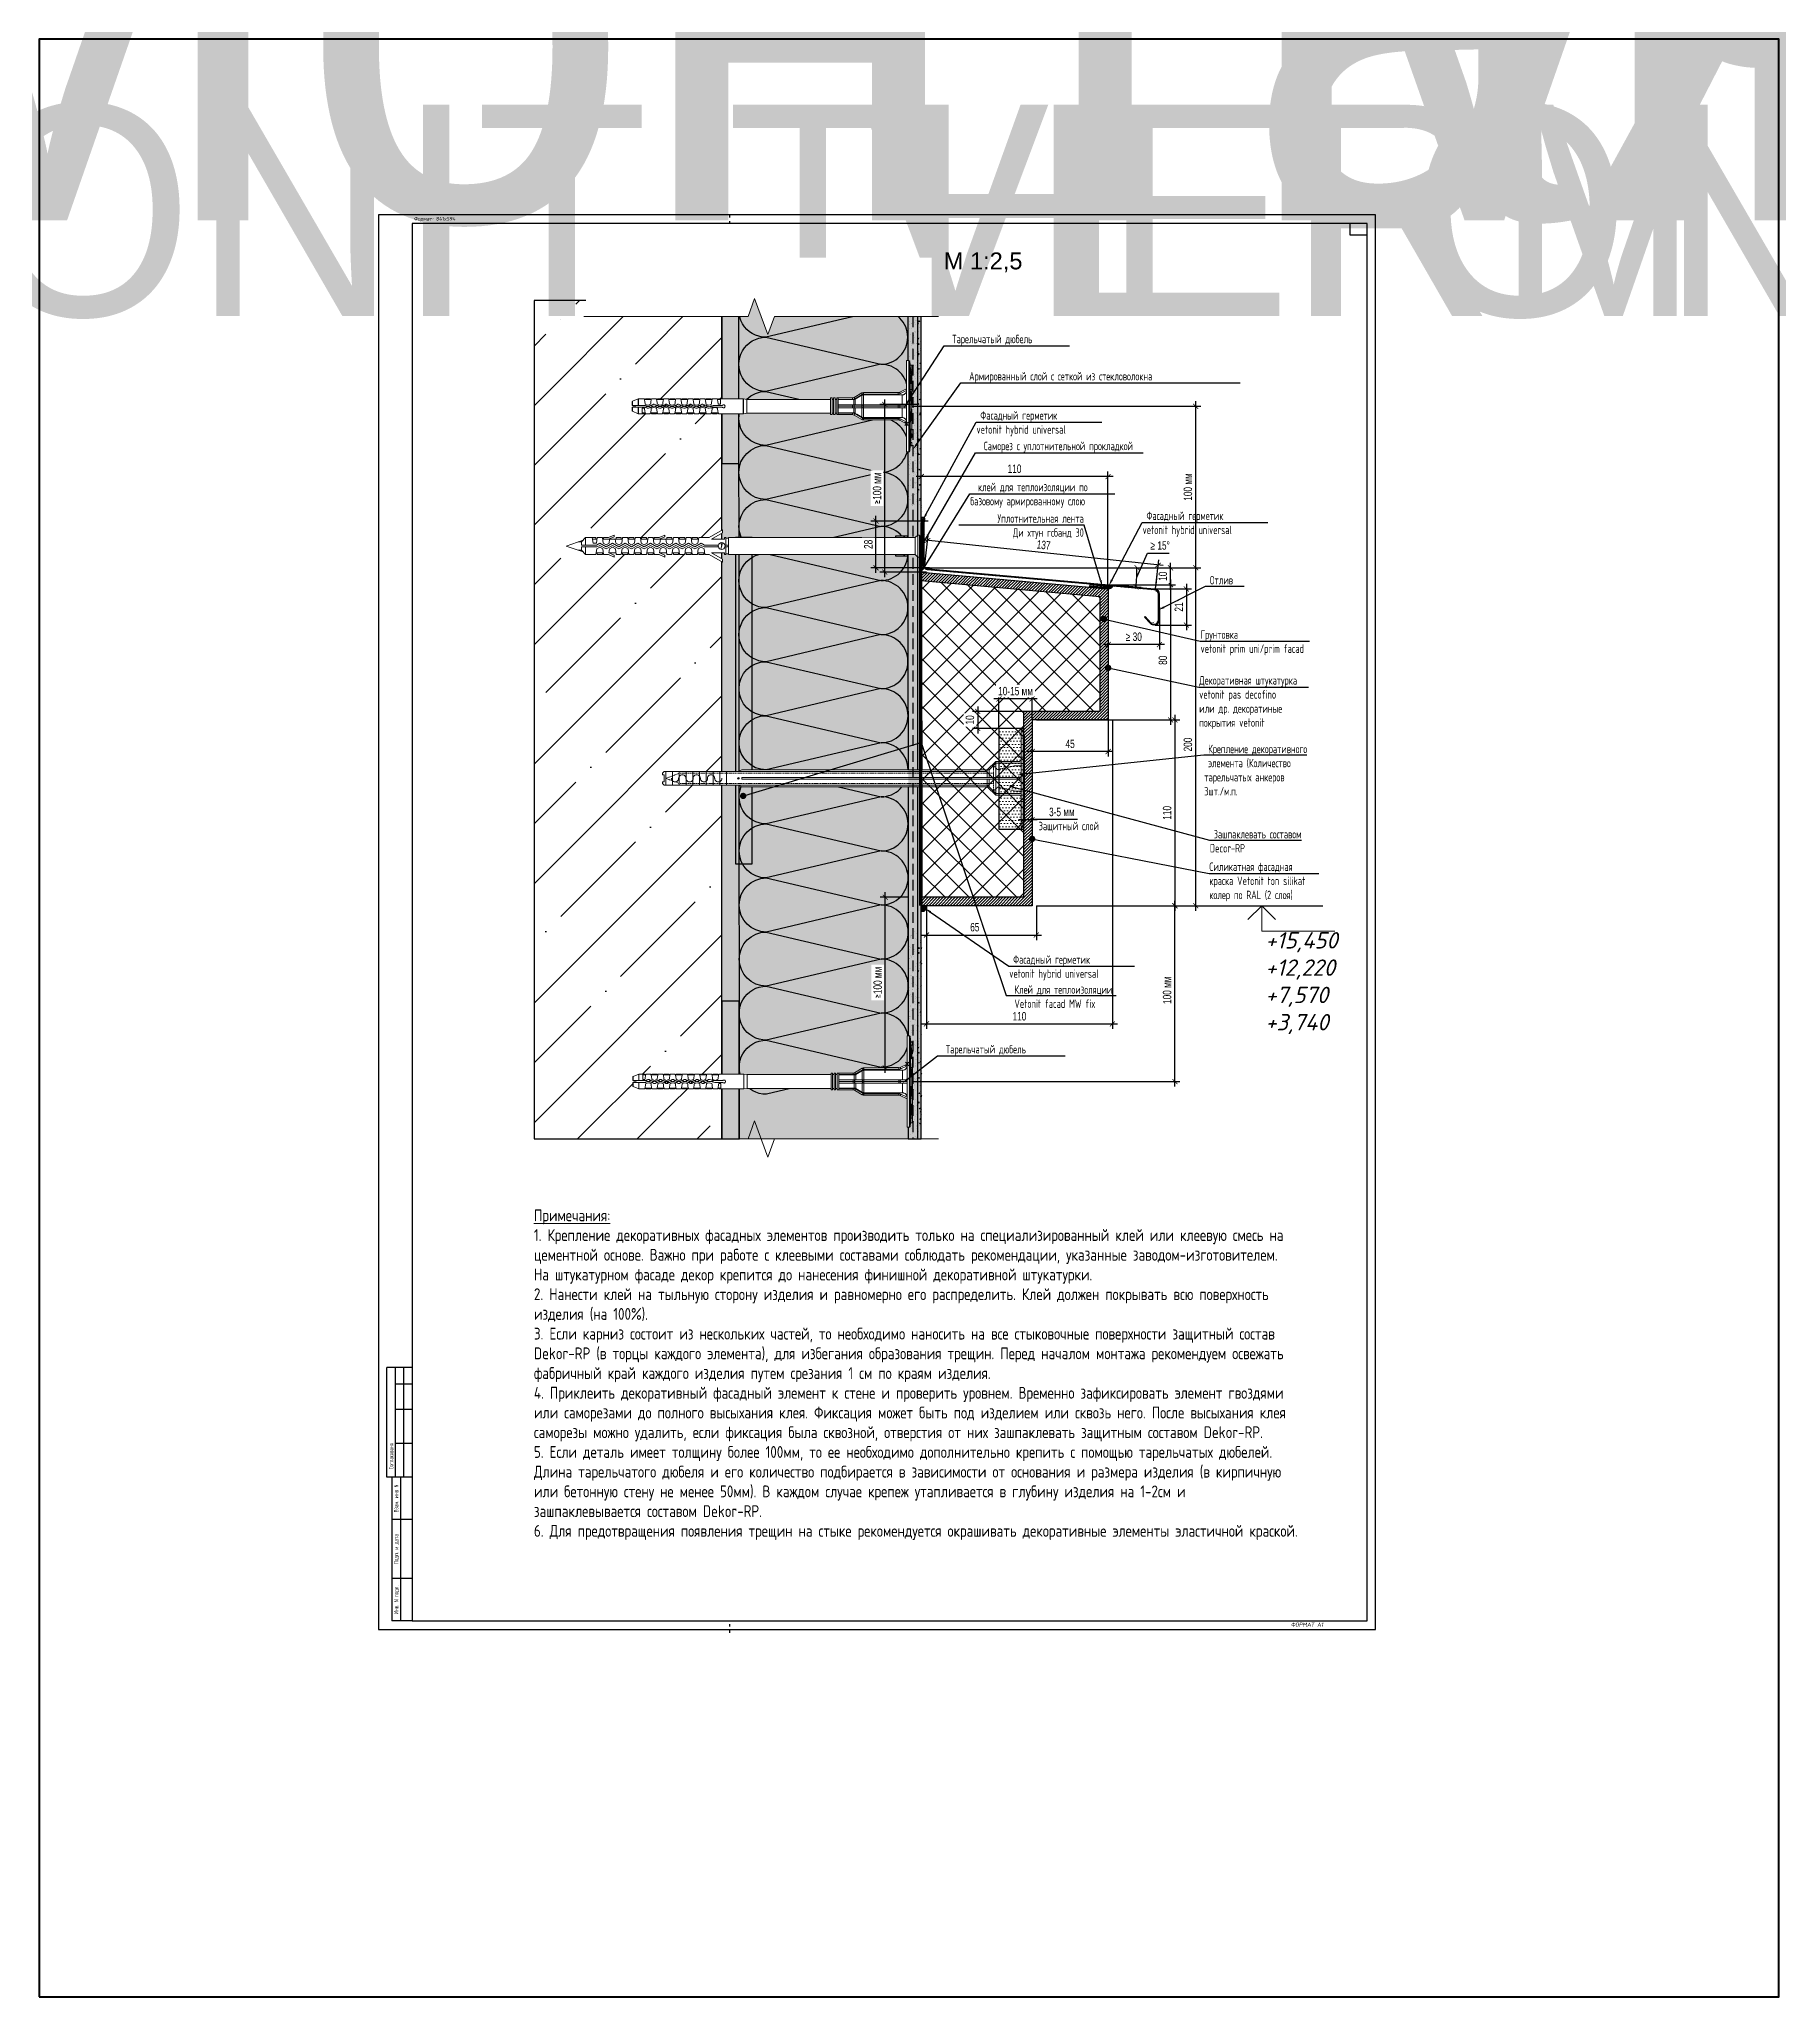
# Model space of a CAD drawing. Header units: millimetres. Extents: x -354900 to 8840672, y 0 to 292181.
# Drawn here: x 200 to 1229, y 138987 to 140145 of the extents above; entities that cross this region are included whole.
import ezdxf
from ezdxf import colors
from ezdxf.entities.mleader import LeaderData, LeaderLine
from ezdxf.enums import TextEntityAlignment as Align
from ezdxf.math import Vec2, Vec3

# ---------------------------------------------------------------- set-up
doc = ezdxf.new("R2018")
doc.units = ezdxf.units.MM
doc.header["$MEASUREMENT"] = 0
doc.set_wipeout_variables(frame=1)
doc.header["$PDMODE"] = 3
doc.header["$PDSIZE"] = -0.0001
doc.linetypes.add('ACAD_ISO03W100', pattern=[30, 12, -18])
doc.linetypes.add('DASHED2', pattern=[9.525, 6.35, -3.175])
doc.layers.get('0').update_dxf_attribs({"color": 250, "lineweight": 9})
for name, color, linetype in [('_RAMKA', 7, 'Continuous'), ('армирслой', 100, 'Continuous'), ('герметик', 10, 'Continuous'), ('декорштук', 24, 'Continuous'), ('ПСУЛ', 251, 'Continuous'), ('тарельчат', 212, 'Continuous')]:
    doc.layers.add(name, color=color, linetype=linetype)
for name, color, linetype, lineweight in [('_STAMP', 250, 'Continuous', 30), ('_TEXT', 189, 'Continuous', 30), ('SG_Аннотации', 7, 'Continuous', 5), ('SG_Армирующие_сетки', 7, 'Continuous', 30), ('SG_Клей', 7, 'Continuous', 30), ('SG_Крепеж', 7, 'Continuous', 13), ('SG_Основание', 7, 'Continuous', 30), ('SG_Размеры', 7, 'Continuous', 5), ('SG_Утеплитель', 7, 'Continuous', 30), ('SG_Форма', 7, 'Continuous', 40), ('SG_Штукатурка', 7, 'Continuous', 30), ('SG_Штукатурка декоративная', 7, 'Continuous', 30), ('АР_Размеры', 175, 'Continuous', 9), ('Крепеж', 251, 'Continuous', 15)]:
    doc.layers.add(name, color=color, linetype=linetype, lineweight=lineweight)
doc.layers.add('SG_Непечатный', color=8, linetype='Continuous', lineweight=0, plot=False)
doc.layers.add('профили', color=7, linetype='Continuous', true_color=0xa31039)
doc.styles.add('ICOCPEUR', font='isocpeur.ttf')
doc.styles.add('ISOCPEUR', font='isocpeur.ttf', dxfattribs={"width": 0.7})
doc.styles.add('SG_Arial_2.5', font='arial.ttf', dxfattribs={"height": 2.5})
doc.styles.add('SG_Arial_2.5_Размеры-выноски', font='arial.ttf', dxfattribs={"width": 0.7})
doc.styles.add('SG_Arial_4.0', font='arial.ttf', dxfattribs={"height": 4})
doc.styles.add('SIMPLEX', font='simplex.shx', dxfattribs={"width": 0.85, "oblique": 7})
doc.styles.get("Standard").update_dxf_attribs({"font": 'isocpeur.ttf'})
doc.linetypes.add('ZIGZAG', pattern='A,0.00254,-5.08,[131,ltypeshp.shx,S=5.08,R=0,X=-5.08,Y=0],-10.16,[131,ltypeshp.shx,S=5.08,R=180,X=5.08,Y=0],-5.08', length=20.32254)
doc.dimstyles.new('SG_Arial_2.5', dxfattribs={"dimtxt": 5, "dimasz": 3, "dimexe": 3, "dimexo": 0, "dimgap": 2, "dimtad": 1, "dimdec": 0, "dimzin": 0, "dimdsep": 46, "dimtxsty": 'SG_Arial_2.5_Размеры-выноски', "dimblk": 'ARCHTICK', "dimcen": -3, "dimdle": 3, "dimadec": 0, "dimazin": 0, "dimtfac": 1, "dimtdec": 0, "dimtofl": 0, "dimtmove": 1, "dimatfit": 3, "dimldrblk": 'OBLIQUE', "dimfxl": 1, "dimtfill": 1, "dimtolj": 1, "dimtzin": 0, "dimarcsym": 0})

msp = doc.modelspace()

# ---------------------------------------------------------------- texts
at = {"lineweight": 0, "insert": (925.1, 139616.7), "char_height": 9.689, "attachment_point": 1, "style": 'ICOCPEUR'}
msp.add_mtext('{\\fISOCPEUR|b0|i1|c204|p34;+15,450\\P+12,220\\P+7,570\\P+3,740}', dxfattribs=at)
at = {"layer": 'АР_Размеры', "insert": (492.3, 139452.6), "char_height": 6.25, "width": 448.722, "attachment_point": 1, "style": 'SG_Arial_2.5_Размеры-выноски'}
msp.add_mtext('{\\fISOCPEUR|b0|i0|c204|p34;\\H1.12x;\\W0.8;\\LПримечания:\\P\\fISOCPEUR|b0|i0|c0|p34;\\l1. \\fISOCPEUR|b0|i0|c204|p34;Крепление декоративных фасадных элементов производить только на специализированный клей или клеевую смесь на цементной основе\\fISOCPEUR|b0|i0|c0|p34;. \\fISOCPEUR|b0|i0|c204|p34;Важно при работе с клеевыми составами соблюдать рекомендации\\fISOCPEUR|b0|i0|c0|p34;, \\fISOCPEUR|b0|i0|c204|p34;указанные заводом\\fISOCPEUR|b0|i0|c0|p34;-\\fISOCPEUR|b0|i0|c204|p34;изготовителем\\fISOCPEUR|b0|i0|c0|p34;. \\fISOCPEUR|b0|i0|c204|p34;На штукатурном фасаде декор крепится до нанесения финишной декоративной штукатурки.\\P\\fISOCPEUR|b0|i0|c0|p34;2. \\fISOCPEUR|b0|i0|c204|p34;Нанести клей на тыльную сторону изделия и равномерно его распределить\\fISOCPEUR|b0|i0|c0|p34;. \\fISOCPEUR|b0|i0|c204|p34;Клей должен покрывать всю поверхность изделия \\fISOCPEUR|b0|i0|c0|p34;(\\fISOCPEUR|b0|i0|c204|p34;на 10\\fISOCPEUR|b0|i0|c0|p34;0%).\\P3. \\fISOCPEUR|b0|i0|c204|p34;Если карниз состоит из нескольких частей\\fISOCPEUR|b0|i0|c0|p34;, \\fISOCPEUR|b0|i0|c204|p34;то необходимо наносить на все стыковочные поверхности защитный состав \\fISOCPEUR|b0|i0|c0|p34;Dekor-RP (\\fISOCPEUR|b0|i0|c204|p34;в торцы каждого элемента\\fISOCPEUR|b0|i0|c0|p34;), \\fISOCPEUR|b0|i0|c204|p34;для избегания образования трещин\\fISOCPEUR|b0|i0|c0|p34;. \\fISOCPEUR|b0|i0|c204|p34;Перед началом монтажа рекомендуем освежать фабричный край каждого изделия путем срезания \\fISOCPEUR|b0|i0|c0|p34;1 \\fISOCPEUR|b0|i0|c204|p34;см по краям изделия\\fISOCPEUR|b0|i0|c0|p34;.\\P4. \\fISOCPEUR|b0|i0|c204|p34;Приклеить декоративный фасадный элемент к стене и проверить уровнем\\fISOCPEUR|b0|i0|c0|p34;. \\fISOCPEUR|b0|i0|c204|p34;Временно зафиксировать элемент гвоздями или саморезами до полного высыхания клея\\fISOCPEUR|b0|i0|c0|p34;. \\fISOCPEUR|b0|i0|c204|p34;Фиксация может быть под изделием или сквозь него\\fISOCPEUR|b0|i0|c0|p34;. \\fISOCPEUR|b0|i0|c204|p34;После высыхания клея саморезы можно удалить\\fISOCPEUR|b0|i0|c0|p34;, \\fISOCPEUR|b0|i0|c204|p34;если фиксация была сквозной\\fISOCPEUR|b0|i0|c0|p34;, \\fISOCPEUR|b0|i0|c204|p34;отверстия от них зашпаклевать защитным составом \\fISOCPEUR|b0|i0|c0|p34;Dekor-RP.\\P5. \\fISOCPEUR|b0|i0|c204|p34;Если деталь имеет толщину более \\fISOCPEUR|b0|i0|c0|p34;100\\fISOCPEUR|b0|i0|c204|p34;мм\\fISOCPEUR|b0|i0|c0|p34;, \\fISOCPEUR|b0|i0|c204|p34;то ее необходимо дополнительно крепить с помощью тарельчатых дюбелей\\fISOCPEUR|b0|i0|c0|p34;.  \\fISOCPEUR|b0|i0|c204|p34;Длина тарельчатого дюбеля и его количество подбирается в зависимости от основания и размера изделия \\fISOCPEUR|b0|i0|c0|p34;(\\fISOCPEUR|b0|i0|c204|p34;в кирпичную или бетонную стену не менее \\fISOCPEUR|b0|i0|c0|p34;50\\fISOCPEUR|b0|i0|c204|p34;мм\\fISOCPEUR|b0|i0|c0|p34;). \\fISOCPEUR|b0|i0|c204|p34;В каждом случае крепеж утапливается в глубину изделия на \\fISOCPEUR|b0|i0|c0|p34;1-2\\fISOCPEUR|b0|i0|c204|p34;см и зашпаклевывается составом \\fISOCPEUR|b0|i0|c0|p34;Dekor-RP.\\P6. \\fISOCPEUR|b0|i0|c204|p34;Для предотвращения появления трещин на стыке рекомендуется окрашивать декоративные элементы эластичной краской\\fISOCPEUR|b0|i0|c0|p34;.}', dxfattribs=at)

# ---------------------------------------------------------------- blocks, each defined once
blk = doc.blocks.new('*U765')
at = {"linetype": 'ByBlock'}
h = blk.add_hatch(color=41, dxfattribs=at)
h.dxf.hatch_style = 1
h.paths.add_polyline_path([(0, 0), (506.5, 0), (506.5, 100), (0, 100)])
at = {"color": 0, "linetype": 'ByBlock', "lineweight": -3}
for points in [[(32, 0, -0.414993), (16, 16), (32, 84, 1), (0, 84), (16, 16, -0.414993), (0, 0)], [(64, 0, -0.414993), (48, 16), (64, 84, 1), (32, 84), (48, 16, -0.414993), (32, 0)], [(96, 0, -0.414993), (80, 16), (96, 84, 1), (64, 84), (80, 16, -0.414993), (64, 0)], [(128, 0, -0.414993), (112, 16), (128, 84, 1), (96, 84), (112, 16, -0.414993), (96, 0)], [(160, 0, -0.414993), (144, 16), (160, 84, 1), (128, 84), (144, 16, -0.414993), (128, 0)], [(192, 0, -0.414993), (176, 16), (192, 84, 1), (160, 84), (176, 16, -0.414993), (160, 0)], [(224, 0, -0.414993), (208, 16), (224, 84, 1), (192, 84), (208, 16, -0.414993), (192, 0)], [(256, 0, -0.414993), (240, 16), (256, 84, 1), (224, 84), (240, 16, -0.414993), (224, 0)], [(288, 0, -0.414993), (272, 16), (288, 84, 1), (256, 84), (272, 16, -0.414993), (256, 0)], [(320, 0, -0.414993), (304, 16), (320, 84, 1), (288, 84), (304, 16, -0.414993), (288, 0)], [(352, 0, -0.414993), (336, 16), (352, 84, 1), (320, 84), (336, 16, -0.414993), (320, 0)], [(384, 0, -0.414993), (368, 16), (384, 84, 1), (352, 84), (368, 16, -0.414993), (352, 0)], [(416, 0, -0.414993), (400, 16), (416, 84, 1), (384, 84), (400, 16, -0.414993), (384, 0)], [(448, 0, -0.414993), (432, 16), (448, 84, 1), (416, 84), (432, 16, -0.414993), (416, 0)], [(480, 0, -0.414993), (464, 16), (480, 84, 1), (448, 84), (464, 16, -0.414993), (448, 0)]]:
    blk.add_lwpolyline(points, format="xyb", dxfattribs=at)
at = {"color": 0, "linetype": 'ByBlock', "lineweight": -2}
blk.add_lwpolyline([(0, 0), (506.5, 0), (506.5, 100), (0, 100)], close=True, dxfattribs=at)
blk = doc.blocks.new('*U667')
blk.add_wipeout([(25, 0), (-25, 0), (-30, -2), (-11, -2), (-10, -3), (-10, -17), (-5, -22), (-5, -167.3), (-4, -169.3), (-4, -213.3), (-3, -214.3), (-2, -214.3), (-2, -213.3), (2, -213.3), (2, -214.3), (3, -214.3), (4, -213.3), (4, -169.3), (5, -167.3), (5, -22), (10, -17), (10, -3), (11, -2), (30, -2)])
at = {"linetype": 'ByBlock', "lineweight": -2}
blk.add_hatch(color=0, dxfattribs=at).paths.add_polyline_path([(0, -169.9, -1), (0, -168.8, -1)])
at = {"color": 0, "lineweight": -2}
for points in [[(-30, -2), (-25, 0)], [(25, 0), (-25, 0)], [(30, -2), (25, 0)], [(-30, -2), (30, -2)], [(-11, -2), (11, -2)], [(-10, -17), (-10, -3)], [(-9, -2), (-9, -2), (-9, -17)], [(-0.5, -167.3), (-0.5, -167.3), (-0.5, -2)], [(0.5, -167.3), (0.5, -167.3), (0.5, -2)], [(9, -2), (9, -2), (9, -17)], [(10, -3), (10, -17)], [(-10, -17), (-5, -22)], [(-10, -17), (-0.5, -17)], [(-9, -17), (-5, -21)], [(-5, -21), (-5, -167.3)], [(-5, -21), (-0.5, -21)], [(-5, -22), (-0.5, -22)], [(-4, -22), (-4, -213.3)], [(0.5, -17), (10, -17)], [(0.5, -21), (5, -21)], [(0.5, -22), (5, -22)], [(4, -22), (4, -213.3)], [(10, -17), (5, -22)], [(9, -17), (5, -21)], [(5, -21), (5, -167.3)], [(-5, -167.3), (-4, -169.3)], [(-0.5, -167.3), (0.5, -167.3)], [(5, -167.3), (4, -169.3)], [(-4, -176.3), (-4, -176.3), (4, -176.3)], [(-4, -180.3), (-4, -180.3), (4, -180.3)], [(-4, -184.3), (-4, -184.3), (4, -184.3)], [(-4, -188.3), (-4, -188.3), (4, -188.3)], [(-4, -192.3), (-4, -192.3), (4, -192.3)], [(-4, -196.3), (-4, -196.3), (4, -196.3)], [(-4, -200.3), (-4, -200.3), (4, -200.3)], [(-4, -204.3), (-4, -204.3), (4, -204.3)], [(-4, -208.3), (-4, -208.3), (4, -208.3)], [(-4, -212.3), (-4, -212.3), (4, -212.3)], [(-4, -213.3), (-3, -214.3)], [(-3, -214.3), (-2, -214.3)], [(2, -214.3), (2, -214.3), (2, -213.3), (0, -213.3), (-2, -213.3), (-2, -214.3), (-2, -214.3)], [(2, -214.3), (3, -214.3)], [(3, -214.3), (4, -213.3)]]:
    blk.add_lwpolyline(points, dxfattribs=at)
at = {"color": 0, "linetype": 'DASHED2', "lineweight": -2, "ltscale": 0.1}
for points in [[(-7.5, -0.4), (-7.5, -5.4), (-5.5, -14.6, -0.486952), (-5.9, -16.6), (-7.5, -18.4)], [(7.5, -0.4), (7.5, -5.4), (5.5, -14.6, 0.486952), (5.9, -16.6), (7.5, -18.4)]]:
    blk.add_lwpolyline(points, format="xyb", dxfattribs=at)
for points in [[(-7.5, -18.4), (-0.5, -18.4)], [(-0.5, -18.4), (-3, -18.4), (-3, -204.3), (0, -212.3)], [(0.5, -18.4), (3, -18.4), (3, -204.3), (0, -212.3)], [(7.5, -18.4), (0.5, -18.4)]]:
    blk.add_lwpolyline(points, dxfattribs=at)
at = {"color": 0, "lineweight": -2}
for points in [[(0, -169.3, 0, 0, 0), (0, -179.1, 6.06, 8.52, -0.496771)], [(0, -208.9, 0, 0, 0), (0, -212.3, 6.06, 8.52, -0.496771)]]:
    blk.add_lwpolyline(points, format="xyseb", dxfattribs=at)
at = {"color": 0, "linetype": 'ByBlock', "lineweight": -2}
blk.add_circle((0, -169.3), 0.532, dxfattribs=at)
at = {"color": 0, "linetype": 'DASHED2', "lineweight": -2, "ltscale": 0.1}
blk.add_arc((0, -80.2), 80.2, 84.6346, 95.3654, dxfattribs=at)
at = {"color": 0, "lineweight": -2}
for centre, radius, start, end in [((-11.3, -3.3), 1.38, 14.197, 75.803), ((11.3, -3.3), 1.38, 104.197, 165.803), ((0, -185.5), 2.13, 89.0939, 270.9061), ((0, -181.2), 2.13, 269.0939, 90.9061), ((0, -194), 2.13, 89.0939, 270.9061), ((0, -189.7), 2.13, 269.0939, 90.9061), ((0, -198.2), 2.13, 269.0939, 90.9061), ((0, -202.5), 2.13, 89.0939, 270.9061), ((0, -206.8), 2.13, 269.0939, 90.9061)]:
    blk.add_arc(centre, radius, start, end, dxfattribs=at)
blk = doc.blocks.new('_ArchTick')
at = {"color": 0, "linetype": 'ByBlock', "const_width": 0.15}
blk.add_lwpolyline([(-0.5, -0.5), (0.5, 0.5)], dxfattribs=at)
blk = doc.blocks.new('*D771')
at = {"layer": 'SG_Размеры', "color": 0, "lineweight": -2, "transparency": 16777216}
for p, q in [((802.5, 139632.3), (874.6, 139632.3)), ((871.6, 139525.3), (871.6, 139635.3)), ((712, 139528.3), (874.6, 139528.3))]:
    blk.add_line(p, q, dxfattribs=at)
at = {"layer": 'SG_Размеры', "color": 0, "lineweight": -2, "transparency": 16777216, "xscale": 3, "yscale": 3, "zscale": 3}
for p, rotation in [((871.6, 139632.3), 90), ((871.6, 139528.3), 270)]:
    blk.add_blockref('_ArchTick', p, dxfattribs=dict(at, rotation=rotation))
at = {"layer": 'SG_Размеры', "color": 0, "transparency": 16777216, "insert": (867, 139582.3), "char_height": 5, "attachment_point": 5, "rotation": 90, "style": 'SG_Arial_2.5_Размеры-выноски', "bg_fill": 3, "box_fill_scale": 1.25, "bg_fill_color": 256, "bg_fill_true_color": 13158600, "bg_fill_transparency": 0}
blk.add_mtext('\\A1;100 мм', dxfattribs=at)
blk = doc.blocks.new('_Oblique')
at = {"color": 0, "linetype": 'ByBlock', "lineweight": -2}
blk.add_line((-0.5, -0.5), (0.5, 0.5), dxfattribs=at)
blk = doc.blocks.new('*U665')
at = {"color": 251}
blk.add_wipeout([(-41.46, 0), (-41.46, 13.9), (40.37, 13.9), (40.37, 0), (3.12, 0), (1.56, -4.28), (-1.56, 4.28), (-3.12, 0)], dxfattribs=at)
at = {"linetype": 'Continuous'}
blk.add_lwpolyline([(-41.99, 0), (-3.12, 0), (-3.12, 0), (-1.56, 4.28), (1.56, -4.28), (3.12, 0), (3.12, 0), (41.99, 0)], dxfattribs=at)
blk = doc.blocks.new('*D772')
at = {"layer": 'SG_Размеры', "color": 0, "lineweight": -2, "transparency": 16777216}
for p, q in [((883.9, 139829.3), (883.9, 139930.9)), ((712.8, 139927.9), (886.9, 139927.9)), ((726.7, 139832.3), (886.9, 139832.3))]:
    blk.add_line(p, q, dxfattribs=at)
at = {"layer": 'SG_Размеры', "color": 0, "lineweight": -2, "transparency": 16777216, "xscale": 3, "yscale": 3, "zscale": 3}
for p, rotation in [((883.9, 139927.9), 90), ((883.9, 139832.3), 270)]:
    blk.add_blockref('_ArchTick', p, dxfattribs=dict(at, rotation=rotation))
at = {"layer": 'SG_Размеры', "color": 0, "transparency": 16777216, "insert": (879.3, 139880.1), "char_height": 5, "attachment_point": 5, "rotation": 90, "style": 'SG_Arial_2.5_Размеры-выноски', "bg_fill": 3, "box_fill_scale": 1.25, "bg_fill_color": 256, "bg_fill_true_color": 13158600, "bg_fill_transparency": 0}
blk.add_mtext('\\A1;100 мм', dxfattribs=at)
blk = doc.blocks.new('*D781')
at = {"layer": 'SG_Размеры', "color": 0, "lineweight": -2, "transparency": 16777216}
for p, q in [((819.6, 139832.3), (886.9, 139832.3)), ((883.9, 139629.3), (883.9, 139835.3)), ((789.6, 139632.3), (886.9, 139632.3))]:
    blk.add_line(p, q, dxfattribs=at)
at = {"layer": 'SG_Размеры', "color": 0, "lineweight": -2, "transparency": 16777216, "xscale": 3, "yscale": 3, "zscale": 3}
for p, rotation in [((883.9, 139832.3), 90), ((883.9, 139632.3), 270)]:
    blk.add_blockref('_ArchTick', p, dxfattribs=dict(at, rotation=rotation))
at = {"layer": 'SG_Размеры', "color": 0, "transparency": 16777216, "insert": (879.3, 139727.7), "char_height": 5, "attachment_point": 5, "rotation": 90, "style": 'SG_Arial_2.5_Размеры-выноски', "bg_fill": 3, "box_fill_scale": 1.25, "bg_fill_color": 256, "bg_fill_true_color": 13158600, "bg_fill_transparency": 0}
blk.add_mtext('\\A1;200', dxfattribs=at)
blk = doc.blocks.new('*D782')
at = {"layer": 'SG_Размеры', "color": 0, "lineweight": -2, "transparency": 16777216}
for p, q in [((724.6, 139632.3), (724.6, 139612)), ((789.6, 139632.3), (789.6, 139612)), ((721.6, 139615), (792.6, 139615))]:
    blk.add_line(p, q, dxfattribs=at)
at = {"layer": 'SG_Размеры', "color": 0, "lineweight": -2, "transparency": 16777216, "xscale": 3, "yscale": 3, "zscale": 3, "rotation": 180}
blk.add_blockref('_ArchTick', (724.6, 139615), dxfattribs=at)
at = {"layer": 'SG_Размеры', "color": 0, "lineweight": -2, "transparency": 16777216, "xscale": 3, "yscale": 3, "zscale": 3}
blk.add_blockref('_ArchTick', (789.6, 139615), dxfattribs=at)
at = {"layer": 'SG_Размеры', "color": 0, "transparency": 16777216, "insert": (753.2, 139619.6), "char_height": 5, "attachment_point": 5, "style": 'SG_Arial_2.5_Размеры-выноски', "bg_fill": 3, "box_fill_scale": 1.25, "bg_fill_color": 256, "bg_fill_true_color": 13158600, "bg_fill_transparency": 0}
blk.add_mtext('\\A1;65', dxfattribs=at)
blk = doc.blocks.new('*D783')
at = {"layer": 'SG_Размеры', "color": 0, "lineweight": -2, "transparency": 16777216}
for p, q in [((834.6, 139742.3), (834.6, 139559.4)), ((724.6, 139632.4), (724.6, 139559.4)), ((721.6, 139562.4), (837.6, 139562.4))]:
    blk.add_line(p, q, dxfattribs=at)
at = {"layer": 'SG_Размеры', "color": 0, "lineweight": -2, "transparency": 16777216, "xscale": 3, "yscale": 3, "zscale": 3, "rotation": 180}
blk.add_blockref('_ArchTick', (724.6, 139562.4), dxfattribs=at)
at = {"layer": 'SG_Размеры', "color": 0, "lineweight": -2, "transparency": 16777216, "xscale": 3, "yscale": 3, "zscale": 3}
blk.add_blockref('_ArchTick', (834.6, 139562.4), dxfattribs=at)
at = {"layer": 'SG_Размеры', "color": 0, "transparency": 16777216, "insert": (779.6, 139566.9), "char_height": 5, "attachment_point": 5, "style": 'SG_Arial_2.5_Размеры-выноски', "bg_fill": 3, "box_fill_scale": 1.25, "bg_fill_color": 256, "bg_fill_true_color": 13158600, "bg_fill_transparency": 0}
blk.add_mtext('\\A1;110', dxfattribs=at)
blk = doc.blocks.new('*D784')
at = {"layer": 'SG_Размеры', "color": 0, "lineweight": -2, "transparency": 16777216}
for p, q in [((869, 139825.3), (869, 139739.3)), ((832.1, 139822.3), (872, 139822.3)), ((832.1, 139742.3), (872, 139742.3))]:
    blk.add_line(p, q, dxfattribs=at)
at = {"layer": 'SG_Размеры', "color": 0, "lineweight": -2, "transparency": 16777216, "xscale": 3, "yscale": 3, "zscale": 3}
for p, rotation in [((869, 139822.3), 90), ((869, 139742.3), 270)]:
    blk.add_blockref('_ArchTick', p, dxfattribs=dict(at, rotation=rotation))
at = {"layer": 'SG_Размеры', "color": 0, "transparency": 16777216, "insert": (864.5, 139777.6), "char_height": 5, "attachment_point": 5, "rotation": 90, "style": 'SG_Arial_2.5_Размеры-выноски', "bg_fill": 3, "box_fill_scale": 1.25, "bg_fill_color": 256, "bg_fill_true_color": 13158600, "bg_fill_transparency": 0}
blk.add_mtext('\\A1;80', dxfattribs=at)
blk = doc.blocks.new('*D785')
at = {"layer": 'SG_Размеры', "color": 0, "lineweight": -2, "transparency": 16777216}
for p, q in [((871.6, 139745.3), (871.6, 139629.3)), ((789.6, 139742.3), (874.6, 139742.3)), ((789.6, 139632.3), (874.6, 139632.3))]:
    blk.add_line(p, q, dxfattribs=at)
at = {"layer": 'SG_Размеры', "color": 0, "lineweight": -2, "transparency": 16777216, "xscale": 3, "yscale": 3, "zscale": 3}
for p, rotation in [((871.6, 139742.3), 90), ((871.6, 139632.3), 270)]:
    blk.add_blockref('_ArchTick', p, dxfattribs=dict(at, rotation=rotation))
at = {"layer": 'SG_Размеры', "color": 0, "transparency": 16777216, "insert": (867, 139687.3), "char_height": 5, "attachment_point": 5, "rotation": 90, "style": 'SG_Arial_2.5_Размеры-выноски', "bg_fill": 3, "box_fill_scale": 1.25, "bg_fill_color": 256, "bg_fill_true_color": 13158600, "bg_fill_transparency": 0}
blk.add_mtext('\\A1;110', dxfattribs=at)
blk = doc.blocks.new('*D775')
at = {"layer": 'SG_Размеры', "color": 0, "lineweight": -2, "transparency": 16777216}
for p, q in [((722.2, 139832.3), (872, 139832.3)), ((869, 139819.3), (869, 139835.3)), ((832.1, 139822.3), (872, 139822.3))]:
    blk.add_line(p, q, dxfattribs=at)
at = {"layer": 'SG_Размеры', "color": 0, "lineweight": -2, "transparency": 16777216, "xscale": 3, "yscale": 3, "zscale": 3}
for p, rotation in [((869, 139832.3), 90), ((869, 139822.3), 270)]:
    blk.add_blockref('_ArchTick', p, dxfattribs=dict(at, rotation=rotation))
at = {"layer": 'SG_Размеры', "color": 0, "transparency": 16777216, "insert": (864.5, 139827.3), "char_height": 5, "attachment_point": 5, "rotation": 90, "style": 'SG_Arial_2.5_Размеры-выноски', "bg_fill": 3, "box_fill_scale": 1.25, "bg_fill_color": 256, "bg_fill_true_color": 13158600, "bg_fill_transparency": 0}
blk.add_mtext('\\A1;10', dxfattribs=at)
blk = doc.blocks.new('*D776')
at = {"layer": 'SG_Размеры', "color": 0, "lineweight": -2, "transparency": 16777216}
for p, q in [((835, 139886.3), (718.5, 139886.3)), ((721.5, 139883.8), (721.5, 139889.3)), ((832, 139819.8), (832, 139889.3))]:
    blk.add_line(p, q, dxfattribs=at)
at = {"layer": 'SG_Размеры', "color": 0, "lineweight": -2, "transparency": 16777216, "xscale": 3, "yscale": 3, "zscale": 3, "rotation": 180}
blk.add_blockref('_ArchTick', (721.5, 139886.3), dxfattribs=at)
at = {"layer": 'SG_Размеры', "color": 0, "lineweight": -2, "transparency": 16777216, "xscale": 3, "yscale": 3, "zscale": 3}
blk.add_blockref('_ArchTick', (832, 139886.3), dxfattribs=at)
at = {"layer": 'SG_Размеры', "color": 0, "transparency": 16777216, "insert": (776.7, 139890.9), "char_height": 5, "attachment_point": 5, "style": 'SG_Arial_2.5_Размеры-выноски', "bg_fill": 3, "box_fill_scale": 1.25, "bg_fill_color": 256, "bg_fill_true_color": 13158600, "bg_fill_transparency": 0}
blk.add_mtext('\\A1;110', dxfattribs=at)
blk = doc.blocks.new('*D773')
at = {"layer": 'SG_Размеры', "color": 0, "lineweight": -2, "transparency": 16777216}
for p, q in [((787.1, 139742.3), (787.1, 139720.6)), ((832.1, 139742.3), (832.1, 139720.6)), ((835.1, 139723.6), (784.1, 139723.6))]:
    blk.add_line(p, q, dxfattribs=at)
at = {"layer": 'SG_Размеры', "color": 0, "lineweight": -2, "transparency": 16777216, "xscale": 3, "yscale": 3, "zscale": 3, "rotation": 180}
blk.add_blockref('_ArchTick', (787.1, 139723.6), dxfattribs=at)
at = {"layer": 'SG_Размеры', "color": 0, "lineweight": -2, "transparency": 16777216, "xscale": 3, "yscale": 3, "zscale": 3}
blk.add_blockref('_ArchTick', (832.1, 139723.6), dxfattribs=at)
at = {"layer": 'SG_Размеры', "color": 0, "transparency": 16777216, "insert": (809.6, 139728.1), "char_height": 5, "attachment_point": 5, "style": 'SG_Arial_2.5_Размеры-выноски', "bg_fill": 3, "box_fill_scale": 1.25, "bg_fill_color": 256, "bg_fill_true_color": 13158600, "bg_fill_transparency": 0}
blk.add_mtext('\\A1;45', dxfattribs=at)
blk = doc.blocks.new('_Dot')
at = {"color": 0, "linetype": 'ByBlock', "lineweight": -2}
blk.add_line((-0.5, 0), (-1, 0), dxfattribs=at)
at = {"color": 0, "linetype": 'ByBlock', "lineweight": -2, "const_width": 0.5}
blk.add_lwpolyline([(-0.25, 0, 1), (0.25, 0, 1)], format="xyb", close=True, dxfattribs=at)
blk = doc.blocks.new('*D774')
at = {"layer": 'SG_Размеры', "color": 0, "lineweight": -2, "transparency": 16777216}
for p, q in [((849, 139826.7), (855.4, 139840.9)), ((855.4, 139840.9), (868.3, 139840.9)), ((839.7, 139832.3), (852.2, 139832.3)), ((834.6, 139822.3), (851.6, 139820.8))]:
    blk.add_line(p, q, dxfattribs=at)
blk.add_arc((724.7, 139832.3), 124.4, 354.8165, 0, dxfattribs=at)
at = {"layer": 'SG_Размеры', "color": 0, "lineweight": -2, "transparency": 16777216, "xscale": 3, "yscale": 3, "zscale": 3}
for p, rotation in [((849.2, 139832.3), 90.00000000000233), ((848.6, 139821.1), 264.8164978607275)]:
    blk.add_blockref('_ArchTick', p, dxfattribs=dict(at, rotation=rotation))
at = {"layer": 'SG_Размеры', "color": 0, "transparency": 16777216, "insert": (862.9, 139845.5), "char_height": 5, "attachment_point": 5, "style": 'SG_Arial_2.5_Размеры-выноски', "bg_fill": 3, "box_fill_scale": 1.25, "bg_fill_color": 256, "bg_fill_true_color": 13158600, "bg_fill_transparency": 0}
blk.add_mtext('\\A1;≥ 15°', dxfattribs=at)
blk = doc.blocks.new('*D786')
at = {"layer": 'SG_Размеры', "color": 0, "lineweight": -2, "transparency": 16777216}
for p, q in [((832.1, 139811.4), (832.1, 139783.9)), ((862.4, 139809), (862.4, 139783.9)), ((865.4, 139786.9), (829.1, 139786.9))]:
    blk.add_line(p, q, dxfattribs=at)
at = {"layer": 'SG_Размеры', "color": 0, "lineweight": -2, "transparency": 16777216, "xscale": 3, "yscale": 3, "zscale": 3, "rotation": 180}
blk.add_blockref('_ArchTick', (832.1, 139786.9), dxfattribs=at)
at = {"layer": 'SG_Размеры', "color": 0, "lineweight": -2, "transparency": 16777216, "xscale": 3, "yscale": 3, "zscale": 3}
blk.add_blockref('_ArchTick', (862.4, 139786.9), dxfattribs=at)
at = {"layer": 'SG_Размеры', "color": 0, "transparency": 16777216, "insert": (847.3, 139791.5), "char_height": 5, "attachment_point": 5, "style": 'SG_Arial_2.5_Размеры-выноски', "bg_fill": 3, "box_fill_scale": 1.25, "bg_fill_color": 256, "bg_fill_true_color": 13158600, "bg_fill_transparency": 0}
blk.add_mtext('\\A1;≥ 30', dxfattribs=at)
blk = doc.blocks.new('*U762')
blk.add_wipeout([(-10, 2), (0, 2), (0, 0), (-10, 0)])
at = {"layer": 'ПСУЛ'}
h = blk.add_hatch(dxfattribs=at)
h.set_pattern_fill('PLASTI', color=256, scale=0.3, angle=360)
h.set_pattern_definition([(0, (-2e-13, -2), (5e-16, 1.905), []), (0, (-2e-13, -1.7619), (5e-16, 1.905), []), (0, (-2e-13, -1.5238), (5e-16, 1.905), []), (0, (-2e-13, -0.8094), (5e-16, 1.905), [])])
h.paths.add_polyline_path([(-10, 0), (0, 0), (0, 2), (-10, 2)])
at = {"layer": 'ПСУЛ', "lineweight": 30}
blk.add_lwpolyline([(-10, 0), (0, 0), (0, 2), (-10, 2)], close=True, dxfattribs=at)
blk = doc.blocks.new('*U779')
blk.add_wipeout([(-0.1, 2), (1.7, 2), (3.5, 0.2), (0, 0)])
at = {"layer": 'герметик'}
h = blk.add_hatch(dxfattribs=at)
h.set_pattern_fill('HOUND', color=256, scale=0.2)
h.set_pattern_definition([(0, (-12.29594, -11.86636), (1.27, 0.3175), [5.08, -2.54]), (90, (-12.29594, -11.86636), (-0.3175, -1.27), [5.08, -2.54])])
h.paths.add_polyline_path([(0, 0), (3.5, 0.2, 0.324992), (1.7, 2), (-0.1, 2)])
blk.add_lwpolyline([(0, 0), (3.5, 0.2, 0.324992), (1.7, 2), (-0.1, 2)], format="xyb", close=True, dxfattribs=at)
blk = doc.blocks.new('*U752')
blk.add_wipeout([(4.5, 6), (11.5, 6), (11.5, -6), (4.5, -6)])
at = {"layer": 'армирслой'}
blk.add_lwpolyline([(6.5, -6), (11.5, -6), (11.5, 6), (6.5, 6)], close=True, dxfattribs=at)
at = {"layer": 'декорштук'}
blk.add_lwpolyline([(4.5, -6), (6.5, -6), (6.5, 6), (4.5, 6)], close=True, dxfattribs=at)
blk.add_wipeout([(-3.5, 6), (-2.5, 6), (-2.5, 6.5), (-1.5, 6.5), (0, 5), (110.5, 5), (110.5, 4.7), (112, 4.7), (112, 5), (112.9, 5), (112.9, 4), (120.6, 4), (114.1, 7.8), (114.1, 9.5), (121.9, 5), (146.9, 5), (146.9, 4), (151.4, 4), (148.2, 5.5), (148.2, 6.5), (151.4, 5), (176.9, 5), (176.9, 4), (181.4, 4), (178.2, 5.5), (178.2, 6.5), (181.4, 5), (195, 5), (196.5, 3.5), (206.5, 0), (196.5, -3.5), (195, -5), (188.9, -5), (188.1, -5), (184.4, -5), (181.4, -5), (178.2, -6.5), (178.2, -5.5), (181.2, -4), (177, -4), (176.9, -5), (151.4, -5), (148.2, -6.5), (148.2, -5.5), (151.2, -4.1), (151.2, -4), (147, -4), (146.9, -5), (121.9, -5), (114.1, -9.5), (114.1, -7.8), (120.6, -4), (112.9, -4), (112.9, -5), (112, -5), (112, -4.7), (110.5, -4.7), (110.5, -5), (0, -5), (-1.5, -6.5), (-2.5, -6.5), (-2.5, -6), (-3.5, -6)])
at = {"layer": 'Крепеж'}
for p, q in [((-3.5, 6), (-2.5, 6)), ((-3.5, -6), (-3.5, 6)), ((-2.5, 6.5), (-1.5, 6.5)), ((-2.5, -6.5), (-2.5, 6.5)), ((-2.5, -6), (-2.5, 6)), ((-1.5, 6.5), (0, 5)), ((-1.5, -6.5), (-1.5, 6.5)), ((110.5, 5), (0, 5)), ((0, -5), (0, 5)), ((110.5, -5), (110.5, 5)), ((110.5, 4.7), (112, 4.7)), ((112.6, 0.5), (111, 0.5)), ((112, 0.5), (112, 5)), ((112.9, 5), (112, 5)), ((112.3, 0.5), (112.6, -0.5)), ((112.9, 5), (112.9, 4)), ((120.6, 4), (112.9, 4)), ((114, 1.9), (115, -1.9)), ((114.1, 9.5), (121.9, 5)), ((114.1, 9.5), (114.1, 7.8)), ((114.1, 7.8), (120.6, 4)), ((115, 1.9), (114.5, 0)), ((124.6, 0.5), (116.4, 0.5)), ((116.7, 0.5), (116.4, -0.5)), ((128.1, 5), (121.9, 5)), ((124.6, 0.5), (126.6, 1.6)), ((124.9, -0.5), (126.6, 0.4)), ((130.4, -0.4), (126.6, 1.6)), ((130.4, -1.6), (126.6, 0.4)), ((128.1, 5), (128.6, 1.6)), ((128.3, 4), (132.5, 4)), ((128.6, 1.6), (130.4, 0.7)), ((131.9, 5), (128.9, 5)), ((128.9, 4), (128.9, 5)), ((132.1, 1.6), (130.4, 0.7)), ((130.4, -0.4), (134.1, 1.6)), ((130.4, -1.6), (134.1, 0.4)), ((131.9, 4), (131.9, 5)), ((132.6, 5), (132.1, 1.6)), ((135.6, 5), (132.6, 5)), ((137.9, -0.4), (134.1, 1.6)), ((137.9, -1.6), (134.1, 0.4)), ((135.6, 5), (136.1, 1.6)), ((135.8, 4), (140, 4)), ((136.1, 1.6), (137.9, 0.7)), ((136.4, 4), (136.4, 5)), ((139.4, 5), (136.4, 5)), ((139.4, 5), (136.4, 5)), ((139.6, 1.6), (137.9, 0.7)), ((137.9, -0.4), (141.6, 1.6)), ((137.9, -1.6), (141.6, 0.4)), ((139.4, 4), (139.4, 5)), ((140.1, 5), (139.6, 1.6)), ((143.1, 5), (140.1, 5)), ((145.4, -0.4), (141.6, 1.6)), ((145.4, -1.6), (141.6, 0.4)), ((143.1, 5), (143.6, 1.6)), ((143.3, 4), (155, 4)), ((143.6, 1.6), (145.4, 0.7)), ((146.9, 5), (143.9, 5)), ((143.9, 4), (143.9, 5)), ((147.1, 1.6), (145.4, 0.7)), ((145.4, -0.4), (149.1, 1.6)), ((145.4, -1.6), (149.1, 0.4)), ((146.9, 4), (146.9, 5)), ((147.5, 4), (147.1, 1.6)), ((151.4, 5), (148.2, 6.5)), ((148.2, 5.5), (148.2, 6.5)), ((151.4, 4), (148.2, 5.5)), ((152.9, -0.4), (149.1, 1.6)), ((152.9, -1.6), (149.1, 0.4)), ((150.8, 4), (151.1, 1.6)), ((151.1, 1.6), (152.9, 0.7)), ((154.4, 5), (151.4, 5)), ((154.4, 5), (151.4, 5)), ((154.6, 1.6), (152.9, 0.7)), ((152.9, -0.4), (156.6, 1.6)), ((152.9, -1.6), (156.6, 0.4)), ((154.4, 4), (154.4, 5)), ((155.1, 5), (154.6, 1.6)), ((158.1, 5), (155.1, 5)), ((160.4, -0.4), (156.6, 1.6)), ((160.4, -1.6), (156.6, 0.4)), ((158.1, 5), (158.6, 1.6)), ((158.3, 4), (162.5, 4)), ((158.6, 1.6), (160.4, 0.7)), ((158.9, 5), (161.9, 5)), ((161.9, 5), (158.9, 5)), ((158.9, 4), (158.9, 5)), ((162.1, 1.6), (160.4, 0.7)), ((160.4, -0.4), (164.1, 1.6)), ((160.4, -1.6), (164.1, 0.4)), ((161.9, 4), (161.9, 5)), ((162.6, 5), (162.1, 1.6)), ((165.6, 5), (162.6, 5)), ((167.9, -0.4), (164.1, 1.6)), ((167.9, -1.6), (164.1, 0.4)), ((165.6, 5), (166.1, 1.6)), ((165.8, 4), (170, 4)), ((166.1, 1.6), (167.9, 0.7)), ((169.4, 5), (166.4, 5)), ((166.4, 4), (166.4, 5)), ((169.6, 1.6), (167.9, 0.7)), ((167.9, -0.4), (171.6, 1.6)), ((167.9, -1.6), (171.6, 0.4)), ((169.4, 4), (169.4, 5)), ((170.1, 5), (169.6, 1.6)), ((173.1, 5), (170.1, 5)), ((175.4, -0.4), (171.6, 1.6)), ((175.4, -1.6), (171.6, 0.4)), ((173.1, 5), (173.6, 1.6)), ((173.3, 4), (185, 4)), ((173.6, 1.6), (175.4, 0.7)), ((176.9, 5), (173.9, 5)), ((176.9, 5), (173.9, 5)), ((173.9, 4), (173.9, 5)), ((177.1, 1.6), (175.4, 0.7)), ((175.4, -0.4), (179.1, 1.6)), ((175.4, -1.6), (179.1, 0.4)), ((176.9, 4), (176.9, 5)), ((177.5, 4), (177.1, 1.6)), ((178.2, 5.5), (178.2, 6.5)), ((181.4, 5), (178.2, 6.5)), ((181.4, 4), (178.2, 5.5)), ((182.9, -0.4), (179.1, 1.6)), ((182.9, -1.6), (179.1, 0.4)), ((180.8, 4), (181.1, 1.6)), ((181.1, 1.6), (182.9, 0.7)), ((184.4, 5), (181.4, 5)), ((181.4, 5), (184.4, 5)), ((184.6, 1.6), (182.9, 0.7)), ((182.9, -0.4), (186.6, 1.6)), ((182.9, -1.6), (186.6, 0.4)), ((184.4, 4), (184.4, 5)), ((185.1, 5), (184.6, 1.6)), ((188.1, 5), (185.1, 5)), ((188.6, 0.5), (186.6, 1.6)), ((188.4, -0.5), (186.6, 0.4)), ((188.1, 5), (188.6, 1.6)), ((188.3, 4), (191, 4)), ((188.6, 1.6), (190.6, 1.6)), ((197.5, 0.5), (188.6, 0.5)), ((188.9, 4), (188.9, 5)), ((191.9, 5), (188.9, 5)), ((195, 5), (188.9, 5)), ((191.1, 5), (190.6, 1.6)), ((197.5, 2.5), (195, 5)), ((195, 5), (195, 0.5)), ((206.5, 0), (196.5, 3.5)), ((197.5, 2.5), (197.5, 0.5)), ((199.5, 2.4), (197.5, 2.4)), ((-3.5, -6), (-2.5, -6)), ((-2.5, -6.5), (-1.5, -6.5)), ((-1.5, -6.5), (0, -5)), ((110.5, -5), (0, -5)), ((110.5, -4.7), (112, -4.7)), ((112.6, -0.5), (111, -0.5)), ((112, -5), (112, -0.5)), ((112.9, -5), (112, -5)), ((120.6, -4), (112.9, -4)), ((112.9, -5), (112.9, -4)), ((114.1, -7.8), (120.6, -4)), ((114.1, -9.5), (121.9, -5)), ((114.1, -9.5), (114.1, -7.8)), ((124.9, -0.5), (116.4, -0.5)), ((124.4, -5), (121.9, -5)), ((124.4, -5), (124.9, -1.6)), ((128.7, -4), (124.5, -4)), ((124.9, -1.6), (126.6, -0.7)), ((125.1, -4), (125.1, -5)), ((128.1, -5), (125.1, -5)), ((128.4, -1.6), (126.6, -0.7)), ((128.1, -4), (128.1, -5)), ((128.9, -5), (128.4, -1.6)), ((131.9, -5), (128.9, -5)), ((131.9, -5), (132.4, -1.6)), ((136.2, -4), (132, -4)), ((132.4, -1.6), (134.1, -0.7)), ((132.6, -4), (132.6, -5)), ((135.6, -5), (132.6, -5)), ((135.9, -1.6), (134.1, -0.7)), ((135.6, -4), (135.6, -5)), ((136.4, -5), (135.9, -1.6)), ((139.4, -5), (136.4, -5)), ((139.4, -5), (139.9, -1.6)), ((143.7, -4), (139.5, -4)), ((139.9, -1.6), (141.6, -0.7)), ((140.1, -4), (140.1, -5)), ((143.1, -5), (140.1, -5)), ((143.4, -1.6), (141.6, -0.7)), ((143.1, -4), (143.1, -5)), ((143.9, -5), (143.4, -1.6)), ((146.9, -5), (143.9, -5)), ((146.9, -5), (147.4, -1.6)), ((151.2, -4), (147, -4)), ((147.4, -1.6), (149.1, -0.7)), ((151.2, -4.1), (148.2, -5.5)), ((151.4, -5), (148.2, -6.5)), ((148.2, -5.5), (148.2, -6.5)), ((150.9, -1.6), (149.1, -0.7)), ((151.2, -4.1), (150.9, -1.6)), ((154.4, -5), (151.4, -5)), ((154.4, -5), (154.9, -1.6)), ((158.7, -4), (154.5, -4)), ((154.9, -1.6), (156.6, -0.7)), ((155.1, -4), (155.1, -5)), ((158.1, -5), (155.1, -5)), ((158.1, -5), (155.1, -5)), ((158.4, -1.6), (156.6, -0.7)), ((158.1, -4), (158.1, -5)), ((158.9, -5), (158.4, -1.6)), ((161.9, -5), (158.9, -5)), ((161.9, -5), (162.4, -1.6)), ((166.2, -4), (162, -4)), ((162.4, -1.6), (164.1, -0.7)), ((162.6, -4), (162.6, -5)), ((165.6, -5), (162.6, -5)), ((165.9, -1.6), (164.1, -0.7)), ((165.6, -4), (165.6, -5)), ((166.4, -5), (165.9, -1.6)), ((169.4, -5), (166.4, -5)), ((169.4, -5), (169.9, -1.6)), ((173.7, -4), (169.5, -4)), ((169.9, -1.6), (171.6, -0.7)), ((170.1, -4), (170.1, -5)), ((173.1, -5), (170.1, -5)), ((173.4, -1.6), (171.6, -0.7)), ((173.1, -4), (173.1, -5)), ((173.9, -5), (173.4, -1.6)), ((176.9, -5), (173.9, -5)), ((176.9, -5), (177.4, -1.6)), ((181.2, -4), (177, -4)), ((177.4, -1.6), (179.1, -0.7)), ((181.2, -4.1), (178.2, -5.5)), ((181.4, -5), (178.2, -6.5)), ((178.2, -5.5), (178.2, -6.5)), ((180.9, -1.6), (179.1, -0.7)), ((181.2, -4.1), (180.9, -1.6)), ((184.4, -5), (181.4, -5)), ((184.4, -5), (184.9, -1.6)), ((188.7, -4), (184.5, -4)), ((184.9, -1.6), (186.6, -0.7)), ((185.1, -4), (185.1, -5)), ((188.1, -5), (185.1, -5)), ((188.4, -1.6), (186.6, -0.7)), ((188.1, -4), (188.1, -5)), ((197.5, -0.5), (188.4, -0.5)), ((188.9, -5), (188.4, -1.6)), ((195, -5), (188.9, -5)), ((195, -0.5), (195, -5)), ((195, -5), (197.5, -2.5)), ((206.5, 0), (196.5, -3.5)), ((197.5, -0.5), (197.5, -2.5)), ((199.5, -2.4), (197.5, -2.4))]:
    blk.add_line(p, q, dxfattribs=at)
for centre, radius, start, end in [((111, 0), 0.5, 90, 270), ((114.5, 0), 2, 14.4775, 165.5225), ((114.5, 0), 2, 194.4775, 345.5225)]:
    blk.add_arc(centre, radius, start, end, dxfattribs=at)
blk = doc.blocks.new('*U780')
blk.add_wipeout([(0, 2), (2, 2), (1.5, -1.1), (0, -1.1)])
at = {"layer": 'герметик'}
h = blk.add_hatch(dxfattribs=at)
h.set_pattern_fill('HOUND', color=256, scale=0.2)
h.set_pattern_definition([(0, (-13.9463, -14.26816), (1.27, 0.3175), [5.08, -2.54]), (90, (-13.9463, -14.26816), (-0.3175, -1.27), [5.08, -2.54])])
h.paths.add_polyline_path([(0, -1.1), (1.5, -1.1, 0.25965), (2, 2), (0, 2)])
blk.add_lwpolyline([(0, -1.1), (1.5, -1.1, 0.25965), (2, 2), (0, 2)], format="xyb", close=True, dxfattribs=at)
blk = doc.blocks.new('*U709')
blk.add_wipeout([(1.05, 9), (1.05, 3.45), (2.42, 2.76), (2.55, 2.72), (2.69, 2.7), (9.59, 2.7), (9.74, 2.68), (9.89, 2.62), (11.43, 1.73), (11.57, 1.67), (11.73, 1.65), (14.85, 1.65), (14.85, 1.35), (15.15, 1.35), (15.15, 1.65), (15.45, 1.65), (15.45, 1.35), (15.75, 1.35), (15.75, 1.65), (16.05, 1.65), (16.05, 1.35), (32.58, 1.35), (32.59, 1.35), (33.26, 1.47), (33.27, 1.47), (53.95, 1.47), (53.98, 1.46), (55.11, 0.98), (55.15, 0.95), (55.17, 0.9), (55.17, 0.18), (54.87, 0.18), (54.87, -0.18), (55.17, -0.18), (55.17, -0.9), (55.15, -0.95), (55.11, -0.98), (53.98, -1.46), (53.95, -1.47), (33.27, -1.47), (33.26, -1.47), (32.59, -1.35), (32.58, -1.35), (16.05, -1.35), (16.05, -1.65), (15.75, -1.65), (15.75, -1.35), (15.45, -1.35), (15.45, -1.65), (15.15, -1.65), (15.15, -1.35), (14.85, -1.35), (14.85, -1.65), (11.73, -1.65), (11.57, -1.67), (11.43, -1.73), (9.89, -2.62), (9.74, -2.68), (9.59, -2.7), (2.69, -2.7), (2.55, -2.72), (2.42, -2.76), (1.05, -3.45), (1.05, -9), (0.59, -9), (0.49, -8.96), (0.44, -8.86), (0.37, -8.13), (0, -8.13), (0, 7.8), (0.34, 7.8), (0.44, 8.86), (0.49, 8.96), (0.59, 9)]).dxf.layer = 'тарельчат'
at = {"layer": 'тарельчат', "linetype": 'Continuous', "lineweight": 9}
for p, q in [((0.34, 7.8), (0, 7.8)), ((0, 7.77), (0, 7.8)), ((0, 7.17), (0, 7.77)), ((0.34, 7.77), (0, 7.77)), ((0.44, 8.86), (0.34, 7.8)), ((0.34, 7.77), (0.34, 7.8)), ((0.44, 0), (0.44, 8.86)), ((1.05, 9), (0.59, 9)), ((0.59, 9), (0.59, -9)), ((1.05, 0), (1.05, 9)), ((0, 7.17), (0.28, 7.17)), ((0, 7.17), (0.28, 7.17)), ((0, 7.17), (0, 7.17)), ((0.18, 6.15), (0, 6.15)), ((0, 6.06), (0, 6.15)), ((0.18, 6.06), (0, 6.06)), ((0, 5.46), (0, 6.06)), ((0, 5.46), (0.15, 5.46)), ((0.15, 4.65), (0, 4.65)), ((0, 4.54), (0, 4.65)), ((0.15, 4.54), (0, 4.54)), ((0, 4.53), (0, 4.54)), ((0.33, 4.53), (0, 4.53)), ((0, 2.79), (0, 4.53)), ((0.15, 4.53), (0.15, 5.7)), ((0.28, 7.2), (0.18, 6.15)), ((0.18, 6.15), (0.18, 6.06)), ((0.28, 2.79), (0, 2.79)), ((0, 0.69), (0, 2.79)), ((0, 0.69), (0.15, 0.69)), ((0, 0.57), (0, 0.69)), ((0, 0.57), (0.15, 0.57)), ((0.15, -1.72), (0.15, 2.08)), ((0.44, -8.86), (0.44, 0)), ((1.05, 3.45), (2.42, 2.76)), ((2.29, 2.5), (1.05, 3.11)), ((1.05, 0.3), (2.29, 0.3)), ((1.05, -9), (1.05, 0)), ((2.42, 0), (1.05, 0)), ((1.95, 2.23), (1.95, 0.3)), ((9.59, 2.23), (1.95, 2.23)), ((2.29, 0.3), (2.69, 0.3)), ((2.69, 0), (2.42, 0)), ((2.43, 2.76), (2.55, 2.7)), ((2.69, 2.7), (2.55, 2.7)), ((2.69, 2.7), (2.69, 2.4)), ((2.69, 2.7), (9.59, 2.7)), ((9.59, 2.4), (2.69, 2.4)), ((2.69, 0.3), (2.69, 0)), ((2.69, 0.3), (9.59, 0.3)), ((2.69, 0), (2.69, -0.3)), ((9.59, 0), (2.69, 0)), ((9.59, 2.7), (9.59, 2.4)), ((9.59, 0.3), (9.59, 2.23)), ((9.59, 0.3), (9.59, 0)), ((9.59, 0.3), (9.74, 0.3)), ((9.89, 0), (9.59, 0)), ((9.59, 0), (9.59, -0.3)), ((11.28, 1.47), (9.74, 2.36)), ((9.74, 0.3), (11.28, 0.3)), ((9.89, 2.62), (11.43, 1.73)), ((9.89, 2.15), (9.89, 0.3)), ((11.43, 0), (9.89, 0)), ((11.17, 0.3), (11.17, 1.4)), ((11.28, 0.3), (11.73, 0.3)), ((11.73, 0), (11.43, 0)), ((11.47, 1.32), (11.47, 0.3)), ((14.55, 1.32), (11.47, 1.32)), ((11.73, 1.65), (11.73, 1.35)), ((11.73, 1.65), (14.55, 1.65)), ((14.55, 1.35), (11.73, 1.35)), ((11.73, 0.3), (11.73, 0)), ((11.73, 0.3), (14.55, 0.3)), ((11.73, 0), (11.73, -0.3)), ((14.55, 0), (11.73, 0)), ((14.85, 1.65), (14.55, 1.65)), ((14.55, 1.65), (14.55, 0)), ((14.55, 0), (14.55, -1.65)), ((14.85, 1.65), (14.85, -1.65)), ((15.15, 1.35), (14.85, 1.35)), ((15.45, 1.65), (15.15, 1.65)), ((15.15, 1.65), (15.15, -1.65)), ((15.45, 1.65), (15.45, -1.65)), ((15.75, 1.35), (15.45, 1.35)), ((16.05, 1.65), (15.75, 1.65)), ((15.75, 1.65), (15.75, -1.65)), ((16.05, 1.65), (16.05, -1.65)), ((32.58, 1.35), (16.05, 1.35)), ((32.58, 0), (32.58, 1.35)), ((33.26, 1.47), (32.59, 1.35)), ((32.59, 1.35), (32.59, -1.35)), ((33.26, 0), (33.26, 1.47)), ((37.78, 1.47), (33.27, 1.47)), ((33.27, 1.47), (33.27, -1.47)), ((38.89, 0.18), (37.41, 0.18)), ((37.78, 1.47), (38.14, 1.47)), ((38.44, 1.32), (38.22, 1.32)), ((39.34, 1.47), (38.44, 1.47)), ((38.44, 1.32), (38.44, 1.47)), ((39.34, 1.32), (38.44, 1.32)), ((39.34, 1.32), (39.34, 1.47)), ((39.56, 1.32), (39.34, 1.32)), ((39.64, 1.47), (40.54, 1.47)), ((40.84, 1.32), (40.62, 1.32)), ((41.74, 1.47), (40.84, 1.47)), ((40.84, 1.32), (40.84, 1.47)), ((41.74, 1.32), (40.84, 1.32)), ((41.74, 1.32), (41.74, 1.47)), ((41.96, 1.32), (41.74, 1.32)), ((42.04, 1.47), (42.94, 1.47)), ((43.24, 1.32), (43.02, 1.32)), ((44.14, 1.47), (43.24, 1.47)), ((43.24, 1.32), (43.24, 1.47)), ((44.14, 1.32), (43.24, 1.32)), ((43.6, 0), (43.6, -0.38)), ((43.9, 0.05), (43.9, -0.34)), ((44.14, 1.32), (44.14, 1.47)), ((44.36, 1.32), (44.14, 1.32)), ((44.44, 1.47), (45.34, 1.47)), ((45.64, 1.32), (45.42, 1.32)), ((46.54, 1.47), (45.64, 1.47)), ((45.64, 1.32), (45.64, 1.47)), ((46.54, 1.32), (45.64, 1.32)), ((46.54, 1.32), (46.54, 1.47)), ((46.76, 1.32), (46.54, 1.32)), ((46.84, 1.47), (47.74, 1.47)), ((48.04, 1.32), (47.82, 1.32)), ((48.94, 1.47), (48.04, 1.47)), ((48.04, 1.32), (48.04, 1.47)), ((48.94, 1.32), (48.04, 1.32)), ((48.34, 0.02), (48.34, -0.36)), ((48.64, 0.02), (48.64, -0.36)), ((48.94, 1.32), (48.94, 1.47)), ((49.16, 1.32), (48.94, 1.32)), ((49.24, 1.47), (50.14, 1.47)), ((50.44, 1.32), (50.22, 1.32)), ((51.34, 1.47), (50.44, 1.47)), ((50.44, 1.32), (50.44, 1.47)), ((51.34, 1.32), (50.44, 1.32)), ((51.34, 1.32), (51.34, 1.47)), ((51.56, 1.32), (51.34, 1.32)), ((51.64, 1.47), (52.54, 1.47)), ((52.84, 1.32), (52.62, 1.32)), ((52.65, 0.18), (52.72, 0.18)), ((53.95, 0.18), (52.73, 0.18)), ((52.77, 0.39), (53.2, 0.39)), ((53.2, 1.47), (52.84, 1.47)), ((52.84, 1.32), (52.84, 1.47)), ((53.2, 1.32), (52.84, 1.32)), ((53.95, 1.47), (53.2, 1.47)), ((53.2, 0.39), (53.2, 1.47)), ((53.95, 0.18), (53.95, 1.47)), ((55.11, 0.98), (53.98, 1.46)), ((53.98, 1.46), (53.98, 0.18)), ((54.57, 0.18), (54.57, -0.18)), ((54.87, 0.18), (54.87, -0.18)), ((55.11, 0.18), (55.11, 0.98)), ((55.17, 0.9), (55.17, 0.18)), ((0.15, -0.26), (0, -0.26)), ((0, -0.62), (0, -0.26)), ((0.15, -0.62), (0, -0.62)), ((0, -1.01), (0, -0.62)), ((0.15, -1.01), (0, -1.01)), ((0, -1.4), (0, -1.01)), ((0.15, -1.4), (0, -1.4)), ((0, -1.7), (0, -1.4)), ((0.15, -1.7), (0, -1.7)), ((0, -2.1), (0, -1.7)), ((0.18, -2.1), (0, -2.1)), ((0, -2.87), (0, -2.1)), ((0.3, -2.87), (0, -2.87)), ((0, -3.3), (0, -2.87)), ((0.34, -3.3), (0, -3.3)), ((0, -4.47), (0, -3.3)), ((0.18, -2.1), (0.18, -2.87)), ((0.34, -4.47), (0.34, -3.3)), ((2.29, -0.3), (1.05, -0.3)), ((1.05, -3.11), (2.29, -2.5)), ((2.42, -2.76), (1.05, -3.45)), ((1.95, -0.3), (1.95, -2.23)), ((9.59, -2.23), (1.95, -2.23)), ((2.69, -0.3), (2.29, -0.3)), ((9.59, -0.3), (2.69, -0.3)), ((2.69, -2.4), (2.69, -2.7)), ((2.69, -2.4), (9.59, -2.4)), ((9.59, -2.7), (2.69, -2.7)), ((9.74, -0.3), (9.59, -0.3)), ((9.59, -2.23), (9.59, -0.3)), ((9.59, -2.4), (9.59, -2.7)), ((11.28, -0.3), (9.74, -0.3)), ((9.74, -2.36), (11.28, -1.47)), ((9.89, -0.3), (9.89, -2.15)), ((11.43, -1.73), (9.89, -2.62)), ((11.17, -1.4), (11.17, -0.3)), ((11.73, -0.3), (11.28, -0.3)), ((11.47, -0.3), (11.47, -1.32)), ((14.55, -1.32), (11.47, -1.32)), ((14.55, -0.3), (11.73, -0.3)), ((11.73, -1.35), (11.73, -1.65)), ((11.73, -1.35), (14.55, -1.35)), ((14.55, -1.65), (11.73, -1.65)), ((14.55, -1.65), (14.85, -1.65)), ((14.85, -1.35), (15.15, -1.35)), ((15.15, -1.65), (15.45, -1.65)), ((15.45, -1.35), (15.75, -1.35)), ((15.75, -1.65), (16.05, -1.65)), ((16.05, -1.35), (32.59, -1.35)), ((32.58, -1.35), (32.58, 0)), ((32.59, -1.35), (33.26, -1.47)), ((33.26, -1.47), (33.26, 0)), ((33.27, -1.47), (37.78, -1.47)), ((37.41, -0.18), (38.89, -0.18)), ((38.22, -0.39), (37.78, -0.39)), ((37.78, -1.47), (37.78, -0.39)), ((37.78, -1.32), (38.14, -1.32)), ((37.78, -1.47), (38.14, -1.47)), ((38.14, -1.32), (38.36, -1.32)), ((38.14, -1.32), (38.14, -1.47)), ((39.34, -1.47), (38.44, -1.47)), ((39.42, -1.32), (39.64, -1.32)), ((39.64, -1.32), (40.54, -1.32)), ((39.64, -1.32), (39.64, -1.47)), ((39.64, -1.47), (40.54, -1.47)), ((40.54, -1.32), (40.76, -1.32)), ((40.54, -1.32), (40.54, -1.47)), ((41.74, -1.47), (40.84, -1.47)), ((41.07, -0.07), (41.07, -0.33)), ((41.82, -1.32), (42.04, -1.32)), ((42.04, -1.32), (42.94, -1.32)), ((42.04, -1.32), (42.04, -1.47)), ((42.04, -1.47), (42.94, -1.47)), ((42.94, -1.32), (43.16, -1.32)), ((42.94, -1.32), (42.94, -1.47)), ((44.14, -1.47), (43.24, -1.47)), ((44.22, -1.32), (44.44, -1.32)), ((44.44, -1.32), (45.34, -1.32)), ((44.44, -1.32), (44.44, -1.47)), ((44.44, -1.47), (45.34, -1.47)), ((45.34, -1.32), (45.56, -1.32)), ((45.34, -1.32), (45.34, -1.47)), ((46.54, -1.47), (45.64, -1.47)), ((46.62, -1.32), (46.84, -1.32)), ((46.84, -1.32), (47.74, -1.32)), ((46.84, -1.32), (46.84, -1.47)), ((46.84, -1.47), (47.74, -1.47)), ((47.74, -1.32), (47.96, -1.32)), ((47.74, -1.32), (47.74, -1.47)), ((48.94, -1.47), (48.04, -1.47)), ((49.02, -1.32), (49.24, -1.32)), ((49.24, -1.32), (50.14, -1.32)), ((49.24, -1.32), (49.24, -1.47)), ((49.24, -1.47), (50.14, -1.47)), ((50.14, -1.32), (50.36, -1.32)), ((50.14, -1.32), (50.14, -1.47)), ((51.34, -1.47), (50.44, -1.47)), ((51.42, -1.32), (51.64, -1.32)), ((51.64, -1.32), (52.54, -1.32)), ((51.64, -1.32), (51.64, -1.47)), ((51.64, -1.47), (52.54, -1.47)), ((52.54, -1.32), (52.76, -1.32)), ((52.54, -1.32), (52.54, -1.47)), ((52.73, -0.18), (53.95, -0.18)), ((53.2, -1.47), (52.84, -1.47)), ((53.2, -1.47), (53.95, -1.47)), ((53.95, -1.47), (53.95, -0.18)), ((53.98, -0.18), (53.98, -1.46)), ((53.98, -1.46), (55.11, -0.98)), ((55.11, -0.98), (55.11, -0.18)), ((55.17, -0.18), (55.17, -0.9)), ((0.34, -4.47), (0, -4.47)), ((0, -4.6), (0, -4.47)), ((0, -4.6), (0.32, -4.6)), ((0, -7.2), (0, -4.6)), ((0.28, -7.2), (0, -7.2)), ((0, -8.13), (0, -7.2)), ((0.15, -5.78), (0.15, -4.6)), ((0.22, -4.65), (0.22, -4.6)), ((0, -8.13), (0.37, -8.13)), ((0.37, -8.13), (0.44, -8.86)), ((0.59, -9), (1.05, -9))]:
    blk.add_line(p, q, dxfattribs=at)
at = {"layer": 'тарельчат', "linetype": 'Continuous', "lineweight": 9, "flags": 128}
for points in [[(2.42, 2.76), (2.42, 2.76), (2.41, 2.74), (2.4, 2.72), (2.38, 2.68), (2.36, 2.64), (2.34, 2.6), (2.32, 2.55), (2.29, 2.5)], [(2.29, 0.3), (2.32, 0.29), (2.34, 0.28), (2.36, 0.25), (2.38, 0.21), (2.4, 0.17), (2.41, 0.11), (2.42, 0.06), (2.42, 0)], [(2.42, 0), (2.42, -0.06), (2.41, -0.11), (2.4, -0.17), (2.38, -0.21), (2.36, -0.25), (2.34, -0.28), (2.32, -0.29), (2.29, -0.3)], [(9.89, 2.62), (9.89, 2.61), (9.88, 2.6), (9.86, 2.58), (9.85, 2.54), (9.82, 2.5), (9.8, 2.46), (9.77, 2.41), (9.74, 2.36)], [(9.74, 0.3), (9.77, 0.29), (9.8, 0.28), (9.82, 0.25), (9.85, 0.21), (9.86, 0.17), (9.88, 0.11), (9.89, 0.06), (9.89, 0)], [(9.89, 0), (9.89, -0.06), (9.88, -0.11), (9.86, -0.17), (9.85, -0.21), (9.82, -0.25), (9.8, -0.28), (9.77, -0.29), (9.74, -0.3)], [(11.43, 1.73), (11.43, 1.73), (11.42, 1.71), (11.4, 1.69), (11.39, 1.65), (11.36, 1.61), (11.34, 1.57), (11.31, 1.52), (11.28, 1.47)], [(11.28, 0.3), (11.31, 0.29), (11.34, 0.28), (11.36, 0.25), (11.39, 0.21), (11.4, 0.17), (11.42, 0.11), (11.43, 0.06), (11.43, 0)], [(11.43, 0), (11.43, -0.06), (11.42, -0.11), (11.4, -0.17), (11.39, -0.21), (11.36, -0.25), (11.34, -0.28), (11.31, -0.29), (11.28, -0.3)], [(40.02, 0.38), (39.74, 0.33), (39.46, 0.28), (39.18, 0.23), (38.9, 0.18)], [(38.96, -0.17), (39.24, -0.12), (39.52, -0.07), (39.8, -0.02), (40.09, 0.03)], [(39.02, 0.17), (39.21, 0.13), (39.4, 0.1), (39.59, 0.06), (39.78, 0.02), (39.9, 0)], [(40.1, 0.03), (40.31, -0.05), (40.53, -0.13), (40.74, -0.21), (40.95, -0.29), (41.15, -0.37)], [(41.28, -0.03), (41.07, 0.05), (40.86, 0.13), (40.64, 0.21), (40.43, 0.29), (40.23, 0.37)], [(40.23, -0.02), (40.27, 0), (40.38, 0.04), (40.49, 0.08), (40.6, 0.13), (40.7, 0.17), (40.73, 0.18)], [(42.35, 0.37), (42.15, 0.29), (41.94, 0.21), (41.73, 0.13), (41.51, 0.05), (41.3, -0.03)], [(41.43, -0.37), (41.63, -0.29), (41.84, -0.21), (42.06, -0.13), (42.27, -0.05), (42.48, 0.03)], [(41.93, -0.18), (41.9, -0.17), (41.8, -0.13), (41.69, -0.08), (41.59, -0.04), (41.48, 0), (41.43, 0.02)], [(41.93, 0.21), (42.02, 0.17), (42.12, 0.13), (42.22, 0.09), (42.32, 0.05), (42.43, 0.01)], [(42.5, 0.03), (42.71, -0.05), (42.93, -0.13), (43.14, -0.21), (43.35, -0.29), (43.55, -0.37)], [(42.61, -0.01), (42.66, 0.01), (42.76, 0.05), (42.86, 0.09), (42.96, 0.13), (43.05, 0.17), (43.11, 0.19)], [(43.68, -0.03), (43.47, 0.05), (43.26, 0.13), (43.04, 0.21), (42.83, 0.29), (42.63, 0.37)], [(44.75, 0.37), (44.55, 0.29), (44.34, 0.21), (44.13, 0.13), (43.91, 0.05), (43.7, -0.03)], [(43.83, -0.37), (44.03, -0.29), (44.24, -0.21), (44.46, -0.13), (44.67, -0.05), (44.88, 0.03)], [(44.33, 0.21), (44.39, 0.19), (44.49, 0.14), (44.59, 0.1), (44.7, 0.06), (44.81, 0.02), (44.83, 0.01)], [(44.9, 0.03), (45.11, -0.05), (45.33, -0.13), (45.54, -0.21), (45.75, -0.29), (45.95, -0.37)], [(44.99, 0), (45.04, 0.02), (45.15, 0.06), (45.25, 0.1), (45.35, 0.14), (45.45, 0.18), (45.49, 0.19)], [(46.08, -0.03), (45.87, 0.05), (45.66, 0.13), (45.44, 0.21), (45.23, 0.29), (45.03, 0.37)], [(45.99, 0.01), (45.9, -0.03), (45.8, -0.07), (45.69, -0.11), (45.59, -0.15), (45.49, -0.19)], [(47.15, 0.37), (46.95, 0.29), (46.74, 0.21), (46.53, 0.13), (46.31, 0.05), (46.1, -0.03)], [(46.23, -0.37), (46.43, -0.29), (46.64, -0.21), (46.86, -0.13), (47.07, -0.05), (47.28, 0.03)], [(46.73, -0.18), (46.66, -0.15), (46.56, -0.11), (46.45, -0.07), (46.35, -0.03), (46.24, 0.02), (46.23, 0.02)], [(46.73, 0.21), (46.8, 0.18), (46.89, 0.14), (46.99, 0.1), (47.09, 0.06), (47.19, 0.02), (47.23, 0.01)], [(47.3, 0.03), (47.51, -0.05), (47.73, -0.13), (47.94, -0.21), (48.15, -0.29), (48.35, -0.37)], [(47.37, 0), (47.42, 0.02), (47.52, 0.06), (47.61, 0.1), (47.71, 0.14), (47.8, 0.18), (47.87, 0.2)], [(48.48, -0.03), (48.27, 0.05), (48.06, 0.13), (47.84, 0.21), (47.63, 0.29), (47.43, 0.37)], [(48.34, 0), (48.3, -0.01), (48.2, -0.05), (48.11, -0.09), (48.01, -0.13), (47.92, -0.17), (47.87, -0.18)], [(49.55, 0.37), (49.35, 0.29), (49.14, 0.21), (48.93, 0.13), (48.71, 0.05), (48.5, -0.03)], [(48.63, -0.37), (48.83, -0.29), (49.04, -0.21), (49.26, -0.13), (49.47, -0.05), (49.68, 0.03)], [(49.13, -0.18), (49.04, -0.14), (48.94, -0.1), (48.83, -0.06), (48.73, -0.02), (48.64, 0.02)], [(49.13, 0.21), (49.2, 0.18), (49.29, 0.14), (49.38, 0.11), (49.48, 0.07), (49.58, 0.03), (49.63, 0.01)], [(49.7, 0.03), (49.91, -0.05), (50.13, -0.13), (50.34, -0.21), (50.55, -0.29), (50.75, -0.37)], [(49.75, 0.01), (49.8, 0.03), (49.89, 0.07), (49.99, 0.11), (50.08, 0.14), (50.17, 0.18), (50.24, 0.21)], [(50.88, -0.03), (50.67, 0.05), (50.46, 0.13), (50.24, 0.21), (50.03, 0.29), (49.83, 0.37)], [(50.75, 0.02), (50.68, 0), (50.58, -0.04), (50.49, -0.08), (50.39, -0.12), (50.3, -0.16), (50.25, -0.18)], [(51.95, 0.37), (51.75, 0.29), (51.54, 0.21), (51.33, 0.13), (51.11, 0.05), (50.9, -0.03)], [(51.03, -0.37), (51.23, -0.29), (51.44, -0.21), (51.66, -0.13), (51.87, -0.05), (52.08, 0.03)], [(51.53, -0.18), (51.48, -0.16), (51.39, -0.12), (51.29, -0.08), (51.19, -0.05), (51.1, -0.01), (51.03, 0.02)], [(51.53, 0.21), (51.6, 0.18), (51.69, 0.14), (51.78, 0.11), (51.88, 0.07), (51.98, 0.03), (52.03, 0.01)], [(52.1, 0.03), (52.27, -0.03), (52.43, -0.09), (52.59, -0.16)], [(52.15, 0.01), (52.2, 0.03), (52.3, 0.07), (52.4, 0.11), (52.5, 0.15)], [(52.72, 0.18), (52.55, 0.24), (52.39, 0.3), (52.23, 0.37)], [(2.29, -2.5), (2.32, -2.55), (2.34, -2.6), (2.36, -2.64), (2.38, -2.68), (2.4, -2.72), (2.41, -2.74), (2.42, -2.76), (2.42, -2.76)], [(9.74, -2.36), (9.77, -2.41), (9.8, -2.46), (9.82, -2.5), (9.85, -2.54), (9.86, -2.58), (9.88, -2.6), (9.89, -2.61), (9.89, -2.62)], [(11.28, -1.47), (11.31, -1.52), (11.34, -1.57), (11.36, -1.61), (11.39, -1.65), (11.4, -1.69), (11.42, -1.71), (11.43, -1.73), (11.43, -1.73)], [(41.07, -0.07), (40.96, -0.12), (40.86, -0.16), (40.75, -0.2), (40.73, -0.21)], [(41.23, -0.01), (41.16, -0.04), (41.07, -0.07)], [(43.6, 0), (43.52, -0.04), (43.42, -0.08), (43.31, -0.12), (43.21, -0.16), (43.11, -0.2)], [(44.33, -0.18), (44.28, -0.16), (44.18, -0.12), (44.07, -0.08), (43.97, -0.03), (43.9, -0.01)], [(0.31, -4.6), (0.31, -4.61), (0.32, -4.72), (0.34, -4.85), (0.35, -5), (0.36, -5.15), (0.37, -5.31), (0.38, -5.46), (0.39, -5.61), (0.39, -5.75), (0.39, -5.88), (0.39, -6), (0.39, -6.09), (0.39, -6.16), (0.38, -6.21), (0.37, -6.23), (0.36, -6.22), (0.35, -6.19), (0.34, -6.13), (0.33, -6.05), (0.31, -5.95), (0.3, -5.83), (0.28, -5.7), (0.27, -5.55), (0.25, -5.39), (0.24, -5.24), (0.23, -5.08), (0.23, -4.93), (0.22, -4.8), (0.22, -4.72), (0.22, -4.65), (0.22, -4.65)]]:
    blk.add_lwpolyline(points, dxfattribs=at)
at = {"layer": 'тарельчат', "linetype": 'Continuous', "lineweight": 9}
for centre, radius, start, end in [((0.59, 8.85), 0.15, 90, 174.5597), ((2.69, 3.3), 0.9, 243.4349, 270), ((2.69, 3.3), 0.6, 243.4349, 270), ((9.59, 2.1), 0.6, 60, 90), ((9.59, 2.1), 0.3, 60, 90), ((11.73, 2.25), 0.9, 240, 270), ((11.73, 2.25), 0.6, 240, 270), ((32.58, 1.44), 0.09, 270, 280), ((33.27, 1.38), 0.09, 90, 100), ((53.95, 1.38), 0.09, 66.9745, 90), ((55.08, 0.9), 0.09, 0, 66.9745), ((2.69, -3.3), 0.9, 90, 116.5651), ((2.69, -3.3), 0.6, 90, 116.5651), ((9.59, -2.1), 0.3, 270, 300), ((9.59, -2.1), 0.6, 270, 300), ((11.73, -2.25), 0.9, 90, 120), ((11.73, -2.25), 0.6, 90, 120), ((32.58, -1.44), 0.09, 80, 90), ((33.27, -1.38), 0.09, 260, 270), ((53.95, -1.38), 0.09, 270, 293.0255), ((55.08, -0.9), 0.09, 293.0255, 0), ((0.59, -8.85), 0.15, 185.4403, 270)]:
    blk.add_arc(centre, radius, start, end, dxfattribs=at)
for points, knots in [([(0.22, 6.35), (0.22, 6.36), (0.22, 6.38), (0.22, 6.44), (0.22, 6.47), (0.23, 6.54), (0.23, 6.59), (0.24, 6.68), (0.24, 6.73), (0.25, 6.83), (0.26, 6.89), (0.27, 7), (0.27, 7.06), (0.28, 7.18), (0.29, 7.24), (0.3, 7.36), (0.31, 7.42), (0.32, 7.54), (0.32, 7.6), (0.33, 7.7), (0.34, 7.76), (0.35, 7.85), (0.35, 7.9), (0.36, 7.98), (0.37, 8.01), (0.38, 8.07), (0.38, 8.1), (0.38, 8.14), (0.39, 8.15), (0.39, 8.17), (0.39, 8.17), (0.39, 8.16), (0.39, 8.15), (0.39, 8.12), (0.39, 8.1), (0.39, 8.05), (0.39, 8.01), (0.39, 7.94), (0.38, 7.9), (0.38, 7.81), (0.38, 7.76), (0.37, 7.65), (0.36, 7.6), (0.35, 7.48), (0.35, 7.42), (0.34, 7.3), (0.33, 7.24), (0.32, 7.12), (0.32, 7.06), (0.31, 6.94), (0.3, 6.89), (0.29, 6.78), (0.28, 6.73), (0.27, 6.63), (0.27, 6.59), (0.26, 6.51), (0.25, 6.47), (0.24, 6.41), (0.24, 6.39), (0.23, 6.35), (0.23, 6.33), (0.22, 6.31), (0.22, 6.32), (0.22, 6.35)], [0, 0, 0, 0, 0.03125, 0.03125, 0.0625, 0.0625, 0.09375, 0.09375, 0.125, 0.125, 0.15625, 0.15625, 0.1875, 0.1875, 0.21875, 0.21875, 0.25, 0.25, 0.28125, 0.28125, 0.3125, 0.3125, 0.34375, 0.34375, 0.375, 0.375, 0.40625, 0.40625, 0.4375, 0.4375, 0.46875, 0.46875, 0.5, 0.5, 0.53125, 0.53125, 0.5625, 0.5625, 0.59375, 0.59375, 0.625, 0.625, 0.65625, 0.65625, 0.6875, 0.6875, 0.71875, 0.71875, 0.75, 0.75, 0.78125, 0.78125, 0.8125, 0.8125, 0.84375, 0.84375, 0.875, 0.875, 0.90625, 0.90625, 0.9375, 0.9375, 1, 1, 1, 1]), ([(0.28, 7.17), (0.28, 7.18), (0.28, 7.18), (0.28, 7.22), (0.29, 7.29), (0.3, 7.38), (0.31, 7.48), (0.32, 7.58), (0.33, 7.67), (0.33, 7.74), (0.34, 7.76), (0.34, 7.77), (0.34, 7.77)], [0, 0, 0, 0, 0.081317, 0.191085, 0.301099, 0.41162, 0.522588, 0.633747, 0.744772, 0.85541, 0.965584, 1, 1, 1, 1]), ([(0.18, 6.06), (0.18, 6.05), (0.18, 6.03), (0.18, 5.99), (0.17, 5.96), (0.17, 5.9), (0.16, 5.86), (0.16, 5.78), (0.15, 5.74), (0.15, 5.7)], [0, 0, 0, 0, 0.25, 0.25, 0.5, 0.5, 0.75, 0.75, 1, 1, 1, 1]), ([(0.22, 4.65), (0.22, 4.68), (0.22, 4.76), (0.22, 4.9), (0.23, 5.04), (0.24, 5.2), (0.25, 5.35), (0.26, 5.51), (0.28, 5.65), (0.29, 5.79), (0.31, 5.92), (0.32, 6.03), (0.34, 6.12), (0.35, 6.18), (0.36, 6.22), (0.37, 6.23), (0.38, 6.22), (0.39, 6.18), (0.39, 6.11), (0.39, 6.02), (0.4, 5.92), (0.39, 5.79), (0.39, 5.65), (0.38, 5.5), (0.37, 5.35), (0.36, 5.19), (0.35, 5.04), (0.34, 4.89), (0.33, 4.76), (0.31, 4.64), (0.3, 4.56), (0.3, 4.53), (0.29, 4.53)], [0, 0, 0, 0, 0.03409, 0.06818, 0.102264, 0.13635, 0.17054, 0.20473, 0.23911, 0.27349, 0.308014, 0.342538, 0.377102, 0.411664, 0.446164, 0.480663, 0.515037, 0.54941, 0.583649, 0.617889, 0.652033, 0.686177, 0.720294, 0.754412, 0.788578, 0.822745, 0.857021, 0.891298, 0.925711, 0.960124, 0.99465, 1, 1, 1, 1]), ([(0.22, 4.53), (0.22, 4.55), (0.22, 4.58), (0.22, 4.62), (0.22, 4.65)], [0, 0, 0, 0, 0.47469, 1, 1, 1, 1]), ([(0.28, 2.79), (0.29, 2.82), (0.3, 2.88), (0.31, 2.99), (0.33, 3.12), (0.34, 3.26), (0.35, 3.41), (0.36, 3.57), (0.36, 3.73), (0.37, 3.88), (0.37, 4.03), (0.37, 4.16), (0.36, 4.28), (0.36, 4.38), (0.35, 4.45), (0.34, 4.5), (0.34, 4.53), (0.33, 4.53), (0.33, 4.53)], [0, 0, 0, 0, 0.064758, 0.129515, 0.194304, 0.259093, 0.323733, 0.388373, 0.452769, 0.517164, 0.58136, 0.645556, 0.70966, 0.773765, 0.837912, 0.90206, 0.966372, 1, 1, 1, 1]), ([(0.22, 1.7), (0.22, 1.76), (0.22, 1.82), (0.22, 1.94), (0.22, 2), (0.23, 2.12), (0.23, 2.18), (0.24, 2.3), (0.24, 2.35), (0.25, 2.46), (0.26, 2.51), (0.27, 2.6), (0.27, 2.64), (0.28, 2.71), (0.29, 2.74), (0.3, 2.8), (0.31, 2.82), (0.32, 2.85), (0.32, 2.86), (0.33, 2.87), (0.34, 2.87), (0.35, 2.85), (0.35, 2.84), (0.36, 2.8), (0.37, 2.77), (0.38, 2.71), (0.38, 2.68), (0.38, 2.6), (0.39, 2.55), (0.39, 2.46), (0.39, 2.41), (0.39, 2.3), (0.39, 2.24), (0.39, 2.12), (0.39, 2.06), (0.39, 1.94), (0.39, 1.88), (0.39, 1.76), (0.38, 1.7), (0.38, 1.58), (0.38, 1.53), (0.37, 1.42), (0.36, 1.37), (0.35, 1.28), (0.35, 1.24), (0.34, 1.17), (0.33, 1.14), (0.32, 1.08), (0.32, 1.06), (0.31, 1.03), (0.3, 1.02), (0.29, 1.01), (0.28, 1.01), (0.27, 1.03), (0.27, 1.04), (0.26, 1.08), (0.25, 1.11), (0.24, 1.17), (0.24, 1.2), (0.23, 1.28), (0.23, 1.33), (0.22, 1.47), (0.22, 1.58), (0.22, 1.7)], [0, 0, 0, 0, 0.03125, 0.03125, 0.0625, 0.0625, 0.09375, 0.09375, 0.125, 0.125, 0.15625, 0.15625, 0.1875, 0.1875, 0.21875, 0.21875, 0.25, 0.25, 0.28125, 0.28125, 0.3125, 0.3125, 0.34375, 0.34375, 0.375, 0.375, 0.40625, 0.40625, 0.4375, 0.4375, 0.46875, 0.46875, 0.5, 0.5, 0.53125, 0.53125, 0.5625, 0.5625, 0.59375, 0.59375, 0.625, 0.625, 0.65625, 0.65625, 0.6875, 0.6875, 0.71875, 0.71875, 0.75, 0.75, 0.78125, 0.78125, 0.8125, 0.8125, 0.84375, 0.84375, 0.875, 0.875, 0.90625, 0.90625, 0.9375, 0.9375, 1, 1, 1, 1]), ([(1.05, 3.11), (1.05, 3.06), (1.06, 3), (1.08, 2.89), (1.1, 2.83), (1.15, 2.72), (1.18, 2.67), (1.24, 2.58), (1.28, 2.53), (1.36, 2.45), (1.41, 2.41), (1.5, 2.35), (1.56, 2.32), (1.72, 2.25), (1.83, 2.23), (1.95, 2.23)], [0, 0, 0, 0, 0.125, 0.125, 0.25, 0.25, 0.375, 0.375, 0.5, 0.5, 0.625, 0.625, 0.75, 0.75, 1, 1, 1, 1]), ([(9.59, 2.23), (9.64, 2.23), (9.69, 2.22), (9.79, 2.2), (9.84, 2.18), (9.89, 2.15)], [0, 0, 0, 0, 0.5, 0.5, 1, 1, 1, 1]), ([(11.17, 1.4), (11.22, 1.37), (11.26, 1.35), (11.36, 1.32), (11.42, 1.32), (11.47, 1.32)], [0, 0, 0, 0, 0.5, 0.5, 1, 1, 1, 1]), ([(37.41, 0.18), (37.37, 0.23), (37.32, 0.27), (37.2, 0.3), (37.13, 0.3), (37.01, 0.26), (36.96, 0.23), (36.89, 0.13), (36.87, 0.06), (36.87, -0.06), (36.89, -0.13), (36.96, -0.23), (37.01, -0.26), (37.13, -0.3), (37.2, -0.31), (37.32, -0.27), (37.37, -0.23), (37.41, -0.18)], [0, 0, 0, 0, 0.125, 0.125, 0.25, 0.25, 0.375, 0.375, 0.5, 0.5, 0.625, 0.625, 0.75, 0.75, 0.875, 0.875, 1, 1, 1, 1]), ([(38.37, 0.39), (38.35, 0.55), (38.33, 0.69), (38.29, 0.96), (38.27, 1.07), (38.23, 1.27), (38.22, 1.34), (38.18, 1.44), (38.16, 1.47), (38.14, 1.47)], [0, 0, 0, 0, 0.25, 0.25, 0.5, 0.5, 0.75, 0.75, 1, 1, 1, 1]), ([(38.44, 1.47), (38.43, 1.47), (38.42, 1.46), (38.4, 1.44), (38.38, 1.4), (38.37, 1.35), (38.36, 1.32), (38.36, 1.32)], [0, 0, 0, 0, 0.238629, 0.477258, 0.715886, 0.954515, 1, 1, 1, 1]), ([(38.9, 0.18), (38.9, 0.18), (38.92, 0.18), (38.93, 0.18), (38.94, 0.18)], [0, 0, 0, 0, 0.282914, 1, 1, 1, 1]), ([(39.42, 1.32), (39.42, 1.32), (39.41, 1.35), (39.4, 1.4), (39.38, 1.44), (39.36, 1.46), (39.35, 1.47), (39.34, 1.47)], [0, 0, 0, 0, 0.045484, 0.284114, 0.522742, 0.761371, 1, 1, 1, 1]), ([(39.64, 1.47), (39.62, 1.47), (39.6, 1.44), (39.57, 1.34), (39.55, 1.27), (39.51, 1.07), (39.49, 0.96), (39.45, 0.69), (39.43, 0.55), (39.42, 0.39)], [0, 0, 0, 0, 0.25, 0.25, 0.5, 0.5, 0.75, 0.75, 1, 1, 1, 1]), ([(40.23, 0.37), (40.19, 0.38), (40.16, 0.39), (40.09, 0.39), (40.06, 0.39), (40.02, 0.38)], [0, 0, 0, 0, 0.5, 0.5, 1, 1, 1, 1]), ([(40.09, 0.03), (40.09, 0.03), (40.09, 0.03), (40.1, 0.03), (40.1, 0.03), (40.1, 0.03), (40.1, 0.03)], [0, 0, 0, 0, 0.00003357135, 0.00003357135, 0.00003357135, 0.00005325405, 0.00005325405, 0.00005325405, 0.00005325405]), ([(40.77, 0.39), (40.75, 0.55), (40.73, 0.69), (40.69, 0.96), (40.67, 1.07), (40.63, 1.27), (40.62, 1.34), (40.58, 1.44), (40.56, 1.47), (40.54, 1.47)], [0, 0, 0, 0, 0.25, 0.25, 0.5, 0.5, 0.75, 0.75, 1, 1, 1, 1]), ([(40.84, 1.47), (40.83, 1.47), (40.82, 1.46), (40.8, 1.44), (40.78, 1.4), (40.77, 1.35), (40.76, 1.32), (40.76, 1.32)], [0, 0, 0, 0, 0.238629, 0.477258, 0.715886, 0.954515, 1, 1, 1, 1]), ([(41.82, 1.32), (41.82, 1.32), (41.81, 1.35), (41.8, 1.4), (41.78, 1.44), (41.76, 1.46), (41.75, 1.47), (41.74, 1.47)], [0, 0, 0, 0, 0.045484, 0.284114, 0.522742, 0.761371, 1, 1, 1, 1]), ([(42.04, 1.47), (42.02, 1.47), (42, 1.44), (41.97, 1.34), (41.95, 1.27), (41.91, 1.07), (41.89, 0.96), (41.85, 0.69), (41.83, 0.55), (41.82, 0.39)], [0, 0, 0, 0, 0.25, 0.25, 0.5, 0.5, 0.75, 0.75, 1, 1, 1, 1]), ([(42.63, 0.37), (42.58, 0.38), (42.54, 0.39), (42.44, 0.39), (42.4, 0.38), (42.35, 0.37)], [0, 0, 0, 0, 0.5, 0.5, 1, 1, 1, 1]), ([(42.48, 0.03), (42.48, 0.03), (42.49, 0.03), (42.49, 0.03), (42.49, 0.03), (42.5, 0.03), (42.5, 0.03), (42.5, 0.03), (42.5, 0.03), (42.5, 0.03)], [0, 0, 0, 0, 0.00003357138, 0.00003357138, 0.00003357138, 0.00006714283, 0.00006714283, 0.00006714283, 0.00007113836, 0.00007113836, 0.00007113836, 0.00007113836]), ([(43.17, 0.39), (43.15, 0.55), (43.13, 0.69), (43.09, 0.96), (43.07, 1.07), (43.03, 1.27), (43.02, 1.34), (42.98, 1.44), (42.96, 1.47), (42.94, 1.47)], [0, 0, 0, 0, 0.25, 0.25, 0.5, 0.5, 0.75, 0.75, 1, 1, 1, 1]), ([(43.24, 1.47), (43.23, 1.47), (43.22, 1.46), (43.2, 1.44), (43.18, 1.4), (43.17, 1.35), (43.16, 1.32), (43.16, 1.32)], [0, 0, 0, 0, 0.238629, 0.477258, 0.715886, 0.954516, 1, 1, 1, 1]), ([(44.22, 1.32), (44.22, 1.32), (44.21, 1.35), (44.2, 1.4), (44.18, 1.44), (44.16, 1.46), (44.15, 1.47), (44.14, 1.47)], [0, 0, 0, 0, 0.045485, 0.284114, 0.522742, 0.761371, 1, 1, 1, 1]), ([(44.44, 1.47), (44.42, 1.47), (44.4, 1.44), (44.37, 1.34), (44.35, 1.27), (44.31, 1.07), (44.29, 0.96), (44.25, 0.69), (44.23, 0.55), (44.22, 0.39)], [0, 0, 0, 0, 0.25, 0.25, 0.5, 0.5, 0.75, 0.75, 1, 1, 1, 1]), ([(45.03, 0.37), (44.98, 0.38), (44.94, 0.39), (44.84, 0.39), (44.8, 0.38), (44.75, 0.37)], [0, 0, 0, 0, 0.5, 0.5, 1, 1, 1, 1]), ([(44.88, 0.03), (44.88, 0.03), (44.89, 0.03), (44.89, 0.03), (44.89, 0.03), (44.9, 0.03), (44.9, 0.03), (44.9, 0.03), (44.9, 0.03), (44.9, 0.03)], [0, 0, 0, 0, 0.00003357138, 0.00003357138, 0.00003357138, 0.00006714283, 0.00006714283, 0.00006714283, 0.00007113836, 0.00007113836, 0.00007113836, 0.00007113836]), ([(45.57, 0.39), (45.55, 0.55), (45.53, 0.69), (45.49, 0.96), (45.47, 1.07), (45.43, 1.27), (45.42, 1.34), (45.38, 1.44), (45.36, 1.47), (45.34, 1.47)], [0, 0, 0, 0, 0.25, 0.25, 0.5, 0.5, 0.75, 0.75, 1, 1, 1, 1]), ([(45.64, 1.47), (45.63, 1.47), (45.62, 1.46), (45.6, 1.44), (45.58, 1.4), (45.57, 1.35), (45.56, 1.32), (45.56, 1.32)], [0, 0, 0, 0, 0.238629, 0.477258, 0.715886, 0.954516, 1, 1, 1, 1]), ([(46.62, 1.32), (46.62, 1.32), (46.61, 1.35), (46.6, 1.4), (46.58, 1.44), (46.56, 1.46), (46.55, 1.47), (46.54, 1.47)], [0, 0, 0, 0, 0.045485, 0.284114, 0.522742, 0.761371, 1, 1, 1, 1]), ([(46.84, 1.47), (46.82, 1.47), (46.8, 1.44), (46.77, 1.34), (46.75, 1.27), (46.71, 1.07), (46.69, 0.96), (46.65, 0.69), (46.63, 0.55), (46.62, 0.39)], [0, 0, 0, 0, 0.25, 0.25, 0.5, 0.5, 0.75, 0.75, 1, 1, 1, 1]), ([(47.43, 0.37), (47.38, 0.38), (47.34, 0.39), (47.24, 0.39), (47.2, 0.38), (47.15, 0.37)], [0, 0, 0, 0, 0.5, 0.5, 1, 1, 1, 1]), ([(47.28, 0.03), (47.28, 0.03), (47.29, 0.03), (47.29, 0.03), (47.29, 0.03), (47.3, 0.03), (47.3, 0.03), (47.3, 0.03), (47.3, 0.03), (47.3, 0.03)], [0, 0, 0, 0, 0.00003357138, 0.00003357138, 0.00003357138, 0.00006714283, 0.00006714283, 0.00006714283, 0.00007113836, 0.00007113836, 0.00007113836, 0.00007113836]), ([(47.97, 0.39), (47.95, 0.55), (47.93, 0.69), (47.89, 0.96), (47.87, 1.07), (47.83, 1.27), (47.82, 1.34), (47.78, 1.44), (47.76, 1.47), (47.74, 1.47)], [0, 0, 0, 0, 0.25, 0.25, 0.5, 0.5, 0.75, 0.75, 1, 1, 1, 1]), ([(48.04, 1.47), (48.03, 1.47), (48.02, 1.46), (48, 1.44), (47.98, 1.4), (47.97, 1.35), (47.96, 1.32), (47.96, 1.32)], [0, 0, 0, 0, 0.238629, 0.477257, 0.715886, 0.954516, 1, 1, 1, 1]), ([(49.02, 1.32), (49.02, 1.32), (49.01, 1.35), (49, 1.4), (48.98, 1.44), (48.96, 1.46), (48.95, 1.47), (48.94, 1.47)], [0, 0, 0, 0, 0.045485, 0.284114, 0.522742, 0.761371, 1, 1, 1, 1]), ([(49.24, 1.47), (49.22, 1.47), (49.2, 1.44), (49.17, 1.34), (49.15, 1.27), (49.11, 1.07), (49.09, 0.96), (49.05, 0.69), (49.03, 0.55), (49.02, 0.39)], [0, 0, 0, 0, 0.25, 0.25, 0.5, 0.5, 0.75, 0.75, 1, 1, 1, 1]), ([(49.83, 0.37), (49.78, 0.38), (49.74, 0.39), (49.64, 0.39), (49.6, 0.38), (49.55, 0.37)], [0, 0, 0, 0, 0.5, 0.5, 1, 1, 1, 1]), ([(49.68, 0.03), (49.68, 0.03), (49.69, 0.03), (49.69, 0.03), (49.69, 0.03), (49.7, 0.03), (49.7, 0.03), (49.7, 0.03), (49.7, 0.03), (49.7, 0.03)], [0, 0, 0, 0, 0.00003357138, 0.00003357138, 0.00003357138, 0.00006714283, 0.00006714283, 0.00006714283, 0.00007113836, 0.00007113836, 0.00007113836, 0.00007113836]), ([(50.37, 0.39), (50.35, 0.55), (50.33, 0.69), (50.29, 0.96), (50.27, 1.07), (50.23, 1.27), (50.22, 1.34), (50.18, 1.44), (50.16, 1.47), (50.14, 1.47)], [0, 0, 0, 0, 0.25, 0.25, 0.5, 0.5, 0.75, 0.75, 1, 1, 1, 1]), ([(50.44, 1.47), (50.43, 1.47), (50.42, 1.46), (50.4, 1.44), (50.38, 1.4), (50.37, 1.35), (50.36, 1.32), (50.36, 1.32)], [0, 0, 0, 0, 0.238629, 0.477257, 0.715887, 0.954516, 1, 1, 1, 1]), ([(51.42, 1.32), (51.42, 1.32), (51.41, 1.35), (51.4, 1.4), (51.38, 1.44), (51.36, 1.46), (51.35, 1.47), (51.34, 1.47)], [0, 0, 0, 0, 0.045485, 0.284114, 0.522742, 0.761371, 1, 1, 1, 1]), ([(51.64, 1.47), (51.62, 1.47), (51.6, 1.44), (51.57, 1.34), (51.55, 1.27), (51.51, 1.07), (51.49, 0.96), (51.45, 0.69), (51.43, 0.55), (51.42, 0.39)], [0, 0, 0, 0, 0.25, 0.25, 0.5, 0.5, 0.75, 0.75, 1, 1, 1, 1]), ([(52.23, 0.37), (52.18, 0.38), (52.14, 0.39), (52.04, 0.39), (52, 0.38), (51.95, 0.37)], [0, 0, 0, 0, 0.5, 0.5, 1, 1, 1, 1]), ([(52.08, 0.03), (52.08, 0.03), (52.09, 0.03), (52.09, 0.03), (52.09, 0.03), (52.1, 0.03), (52.1, 0.03), (52.1, 0.03), (52.1, 0.03), (52.1, 0.03)], [0, 0, 0, 0, 0.00003357138, 0.00003357138, 0.00003357138, 0.00006714283, 0.00006714283, 0.00006714283, 0.00007113836, 0.00007113836, 0.00007113836, 0.00007113836]), ([(52.77, 0.39), (52.75, 0.55), (52.73, 0.69), (52.69, 0.96), (52.67, 1.07), (52.63, 1.27), (52.62, 1.34), (52.58, 1.44), (52.56, 1.47), (52.54, 1.47)], [0, 0, 0, 0, 0.25, 0.25, 0.5, 0.5, 0.75, 0.75, 1, 1, 1, 1]), ([(52.84, 1.47), (52.83, 1.47), (52.82, 1.46), (52.8, 1.44), (52.78, 1.4), (52.77, 1.35), (52.76, 1.32), (52.76, 1.32)], [0, 0, 0, 0, 0.238629, 0.477257, 0.715887, 0.954516, 1, 1, 1, 1]), ([(53.95, 0.18), (53.95, 0.18), (53.96, 0.18), (53.97, 0.18), (53.98, 0.18), (53.98, 0.18)], [0, 0, 0, 0, 0.5, 0.5, 1, 1, 1, 1]), ([(55.11, 0.18), (55.13, 0.18), (55.14, 0.18), (55.16, 0.18), (55.17, 0.18), (55.17, 0.18)], [0, 0, 0, 0, 0.5, 0.5, 1, 1, 1, 1]), ([(0.15, -1.72), (0.15, -1.73), (0.16, -1.75), (0.16, -1.8), (0.17, -1.83), (0.17, -1.91), (0.18, -1.95), (0.18, -2.03), (0.18, -2.07), (0.18, -2.1)], [0, 0, 0, 0, 0.25, 0.25, 0.5, 0.5, 0.75, 0.75, 1, 1, 1, 1]), ([(0.22, -1.7), (0.22, -1.64), (0.22, -1.58), (0.22, -1.48), (0.22, -1.42), (0.23, -1.33), (0.23, -1.28), (0.24, -1.2), (0.24, -1.17), (0.25, -1.11), (0.26, -1.08), (0.27, -1.04), (0.27, -1.03), (0.28, -1.01), (0.29, -1.01), (0.3, -1.02), (0.31, -1.03), (0.32, -1.06), (0.32, -1.08), (0.33, -1.14), (0.34, -1.17), (0.35, -1.24), (0.35, -1.28), (0.36, -1.37), (0.37, -1.42), (0.38, -1.53), (0.38, -1.58), (0.38, -1.7), (0.39, -1.76), (0.39, -1.88), (0.39, -1.94), (0.39, -2.06), (0.39, -2.12), (0.39, -2.24), (0.39, -2.29), (0.39, -2.4), (0.39, -2.46), (0.39, -2.55), (0.38, -2.6), (0.38, -2.68), (0.38, -2.71), (0.37, -2.77), (0.36, -2.8), (0.35, -2.84), (0.35, -2.85), (0.34, -2.87), (0.33, -2.87), (0.32, -2.86), (0.32, -2.85), (0.31, -2.82), (0.3, -2.8), (0.29, -2.74), (0.28, -2.71), (0.27, -2.64), (0.27, -2.6), (0.26, -2.51), (0.25, -2.46), (0.24, -2.35), (0.24, -2.3), (0.23, -2.18), (0.23, -2.12), (0.22, -1.94), (0.22, -1.82), (0.22, -1.7)], [0, 0, 0, 0, 0.03125, 0.03125, 0.0625, 0.0625, 0.09375, 0.09375, 0.125, 0.125, 0.15625, 0.15625, 0.1875, 0.1875, 0.21875, 0.21875, 0.25, 0.25, 0.28125, 0.28125, 0.3125, 0.3125, 0.34375, 0.34375, 0.375, 0.375, 0.40625, 0.40625, 0.4375, 0.4375, 0.46875, 0.46875, 0.5, 0.5, 0.53125, 0.53125, 0.5625, 0.5625, 0.59375, 0.59375, 0.625, 0.625, 0.65625, 0.65625, 0.6875, 0.6875, 0.71875, 0.71875, 0.75, 0.75, 0.78125, 0.78125, 0.8125, 0.8125, 0.84375, 0.84375, 0.875, 0.875, 0.90625, 0.90625, 0.9375, 0.9375, 1, 1, 1, 1]), ([(0.34, -3.3), (0.34, -3.26), (0.33, -3.2), (0.33, -3.1), (0.32, -3), (0.31, -2.93), (0.3, -2.88), (0.3, -2.87), (0.3, -2.87)], [0, 0, 0, 0, 0.166998, 0.334094, 0.501496, 0.669565, 0.838299, 1, 1, 1, 1]), ([(1.95, -2.23), (1.89, -2.23), (1.83, -2.24), (1.72, -2.26), (1.66, -2.28), (1.56, -2.32), (1.5, -2.35), (1.41, -2.41), (1.36, -2.45), (1.28, -2.53), (1.24, -2.57), (1.18, -2.67), (1.15, -2.72), (1.08, -2.88), (1.05, -3), (1.05, -3.11)], [0, 0, 0, 0, 0.125, 0.125, 0.25, 0.25, 0.375, 0.375, 0.5, 0.5, 0.625, 0.625, 0.75, 0.75, 1, 1, 1, 1]), ([(9.89, -2.15), (9.84, -2.18), (9.8, -2.2), (9.69, -2.22), (9.64, -2.23), (9.59, -2.23)], [0, 0, 0, 0, 0.5, 0.5, 1, 1, 1, 1]), ([(11.47, -1.32), (11.42, -1.32), (11.37, -1.32), (11.26, -1.35), (11.22, -1.37), (11.17, -1.4)], [0, 0, 0, 0, 0.5, 0.5, 1, 1, 1, 1]), ([(38.14, -1.47), (38.15, -1.47), (38.16, -1.46), (38.18, -1.44), (38.2, -1.4), (38.21, -1.35), (38.22, -1.32), (38.22, -1.32)], [0, 0, 0, 0, 0.238629, 0.477258, 0.715886, 0.954515, 1, 1, 1, 1]), ([(38.22, -0.39), (38.23, -0.55), (38.25, -0.69), (38.29, -0.96), (38.31, -1.07), (38.35, -1.27), (38.37, -1.34), (38.4, -1.44), (38.42, -1.47), (38.44, -1.47)], [0, 0, 0, 0, 0.25, 0.25, 0.5, 0.5, 0.75, 0.75, 1, 1, 1, 1]), ([(39.34, -1.47), (39.36, -1.47), (39.38, -1.44), (39.42, -1.34), (39.43, -1.27), (39.47, -1.07), (39.49, -0.96), (39.53, -0.69), (39.55, -0.55), (39.57, -0.39)], [0, 0, 0, 0, 0.25, 0.25, 0.5, 0.5, 0.75, 0.75, 1, 1, 1, 1]), ([(39.56, -1.32), (39.56, -1.32), (39.57, -1.35), (39.58, -1.4), (39.6, -1.44), (39.62, -1.46), (39.63, -1.47), (39.64, -1.47)], [0, 0, 0, 0, 0.045484, 0.284113, 0.522743, 0.761371, 1, 1, 1, 1]), ([(40.54, -1.47), (40.55, -1.47), (40.56, -1.46), (40.58, -1.44), (40.6, -1.4), (40.61, -1.35), (40.62, -1.32), (40.62, -1.32)], [0, 0, 0, 0, 0.238629, 0.477257, 0.715886, 0.954515, 1, 1, 1, 1]), ([(40.62, -0.39), (40.63, -0.55), (40.65, -0.69), (40.69, -0.96), (40.71, -1.07), (40.75, -1.27), (40.77, -1.34), (40.8, -1.44), (40.82, -1.47), (40.84, -1.47)], [0, 0, 0, 0, 0.25, 0.25, 0.5, 0.5, 0.75, 0.75, 1, 1, 1, 1]), ([(41.15, -0.37), (41.2, -0.38), (41.24, -0.39), (41.34, -0.39), (41.38, -0.38), (41.43, -0.37)], [0, 0, 0, 0, 0.5, 0.5, 1, 1, 1, 1]), ([(41.3, -0.03), (41.3, -0.03), (41.29, -0.03), (41.29, -0.03), (41.29, -0.03), (41.28, -0.03), (41.28, -0.03), (41.28, -0.03), (41.28, -0.03), (41.28, -0.03)], [0, 0, 0, 0, 0.00003357138, 0.00003357138, 0.00003357138, 0.00006714283, 0.00006714283, 0.00006714283, 0.00007113836, 0.00007113836, 0.00007113836, 0.00007113836]), ([(41.74, -1.47), (41.76, -1.47), (41.78, -1.44), (41.82, -1.34), (41.83, -1.27), (41.87, -1.07), (41.89, -0.96), (41.93, -0.69), (41.95, -0.55), (41.97, -0.39)], [0, 0, 0, 0, 0.25, 0.25, 0.5, 0.5, 0.75, 0.75, 1, 1, 1, 1]), ([(41.96, -1.32), (41.96, -1.32), (41.97, -1.35), (41.98, -1.4), (42, -1.44), (42.02, -1.46), (42.03, -1.47), (42.04, -1.47)], [0, 0, 0, 0, 0.045484, 0.284113, 0.522743, 0.761371, 1, 1, 1, 1]), ([(42.94, -1.47), (42.95, -1.47), (42.96, -1.46), (42.98, -1.44), (43, -1.4), (43.01, -1.35), (43.02, -1.32), (43.02, -1.32)], [0, 0, 0, 0, 0.238629, 0.477257, 0.715887, 0.954516, 1, 1, 1, 1]), ([(43.02, -0.39), (43.03, -0.55), (43.05, -0.69), (43.09, -0.96), (43.11, -1.07), (43.15, -1.27), (43.17, -1.34), (43.2, -1.44), (43.22, -1.47), (43.24, -1.47)], [0, 0, 0, 0, 0.25, 0.25, 0.5, 0.5, 0.75, 0.75, 1, 1, 1, 1]), ([(43.55, -0.37), (43.6, -0.38), (43.64, -0.39), (43.74, -0.39), (43.78, -0.38), (43.83, -0.37)], [0, 0, 0, 0, 0.5, 0.5, 1, 1, 1, 1]), ([(43.7, -0.03), (43.7, -0.03), (43.69, -0.03), (43.69, -0.03), (43.69, -0.03), (43.68, -0.03), (43.68, -0.03), (43.68, -0.03), (43.68, -0.03), (43.68, -0.03)], [0, 0, 0, 0, 0.00003357138, 0.00003357138, 0.00003357138, 0.00006714283, 0.00006714283, 0.00006714283, 0.00007113836, 0.00007113836, 0.00007113836, 0.00007113836]), ([(44.14, -1.47), (44.16, -1.47), (44.18, -1.44), (44.22, -1.34), (44.23, -1.27), (44.27, -1.07), (44.29, -0.96), (44.33, -0.69), (44.35, -0.55), (44.37, -0.39)], [0, 0, 0, 0, 0.25, 0.25, 0.5, 0.5, 0.75, 0.75, 1, 1, 1, 1]), ([(44.36, -1.32), (44.36, -1.32), (44.37, -1.35), (44.38, -1.4), (44.4, -1.44), (44.42, -1.46), (44.43, -1.47), (44.44, -1.47)], [0, 0, 0, 0, 0.045485, 0.284114, 0.522743, 0.761371, 1, 1, 1, 1]), ([(45.34, -1.47), (45.35, -1.47), (45.36, -1.46), (45.38, -1.44), (45.4, -1.4), (45.41, -1.35), (45.42, -1.32), (45.42, -1.32)], [0, 0, 0, 0, 0.238629, 0.477257, 0.715887, 0.954516, 1, 1, 1, 1]), ([(45.42, -0.39), (45.43, -0.55), (45.45, -0.69), (45.49, -0.96), (45.51, -1.07), (45.55, -1.27), (45.57, -1.34), (45.6, -1.44), (45.62, -1.47), (45.64, -1.47)], [0, 0, 0, 0, 0.25, 0.25, 0.5, 0.5, 0.75, 0.75, 1, 1, 1, 1]), ([(45.95, -0.37), (46, -0.38), (46.04, -0.39), (46.14, -0.39), (46.18, -0.38), (46.23, -0.37)], [0, 0, 0, 0, 0.5, 0.5, 1, 1, 1, 1]), ([(46.1, -0.03), (46.1, -0.03), (46.09, -0.03), (46.09, -0.03), (46.09, -0.03), (46.08, -0.03), (46.08, -0.03), (46.08, -0.03), (46.08, -0.03), (46.08, -0.03)], [0, 0, 0, 0, 0.00003357138, 0.00003357138, 0.00003357138, 0.00006714283, 0.00006714283, 0.00006714283, 0.00007113836, 0.00007113836, 0.00007113836, 0.00007113836]), ([(46.54, -1.47), (46.56, -1.47), (46.58, -1.44), (46.62, -1.34), (46.63, -1.27), (46.67, -1.07), (46.69, -0.96), (46.73, -0.69), (46.75, -0.55), (46.77, -0.39)], [0, 0, 0, 0, 0.25, 0.25, 0.5, 0.5, 0.75, 0.75, 1, 1, 1, 1]), ([(46.76, -1.32), (46.76, -1.32), (46.77, -1.35), (46.78, -1.4), (46.8, -1.44), (46.82, -1.46), (46.83, -1.47), (46.84, -1.47)], [0, 0, 0, 0, 0.045485, 0.284114, 0.522742, 0.761371, 1, 1, 1, 1]), ([(47.74, -1.47), (47.75, -1.47), (47.76, -1.46), (47.78, -1.44), (47.8, -1.4), (47.81, -1.35), (47.82, -1.32), (47.82, -1.32)], [0, 0, 0, 0, 0.238629, 0.477257, 0.715887, 0.954516, 1, 1, 1, 1]), ([(47.82, -0.39), (47.83, -0.55), (47.85, -0.69), (47.89, -0.96), (47.91, -1.07), (47.95, -1.27), (47.97, -1.34), (48, -1.44), (48.02, -1.47), (48.04, -1.47)], [0, 0, 0, 0, 0.25, 0.25, 0.5, 0.5, 0.75, 0.75, 1, 1, 1, 1]), ([(48.35, -0.37), (48.4, -0.38), (48.44, -0.39), (48.54, -0.39), (48.58, -0.38), (48.63, -0.37)], [0, 0, 0, 0, 0.5, 0.5, 1, 1, 1, 1]), ([(48.5, -0.03), (48.5, -0.03), (48.49, -0.03), (48.49, -0.03), (48.49, -0.03), (48.48, -0.03), (48.48, -0.03), (48.48, -0.03), (48.48, -0.03), (48.48, -0.03)], [0, 0, 0, 0, 0.00003357138, 0.00003357138, 0.00003357138, 0.00006714283, 0.00006714283, 0.00006714283, 0.00007113836, 0.00007113836, 0.00007113836, 0.00007113836]), ([(48.94, -1.47), (48.96, -1.47), (48.98, -1.44), (49.02, -1.34), (49.03, -1.27), (49.07, -1.07), (49.09, -0.96), (49.13, -0.69), (49.15, -0.55), (49.17, -0.39)], [0, 0, 0, 0, 0.25, 0.25, 0.5, 0.5, 0.75, 0.75, 1, 1, 1, 1]), ([(49.16, -1.32), (49.16, -1.32), (49.17, -1.35), (49.18, -1.4), (49.2, -1.44), (49.22, -1.46), (49.23, -1.47), (49.24, -1.47)], [0, 0, 0, 0, 0.045485, 0.284114, 0.522742, 0.761371, 1, 1, 1, 1]), ([(50.14, -1.47), (50.15, -1.47), (50.16, -1.46), (50.18, -1.44), (50.2, -1.4), (50.21, -1.35), (50.22, -1.32), (50.22, -1.32)], [0, 0, 0, 0, 0.238629, 0.477257, 0.715886, 0.954516, 1, 1, 1, 1]), ([(50.22, -0.39), (50.23, -0.55), (50.25, -0.69), (50.29, -0.96), (50.31, -1.07), (50.35, -1.27), (50.37, -1.34), (50.4, -1.44), (50.42, -1.47), (50.44, -1.47)], [0, 0, 0, 0, 0.25, 0.25, 0.5, 0.5, 0.75, 0.75, 1, 1, 1, 1]), ([(50.75, -0.37), (50.8, -0.38), (50.84, -0.39), (50.94, -0.39), (50.98, -0.38), (51.03, -0.37)], [0, 0, 0, 0, 0.5, 0.5, 1, 1, 1, 1]), ([(50.9, -0.03), (50.9, -0.03), (50.89, -0.03), (50.89, -0.03), (50.89, -0.03), (50.88, -0.03), (50.88, -0.03), (50.88, -0.03), (50.88, -0.03), (50.88, -0.03)], [0, 0, 0, 0, 0.00003357138, 0.00003357138, 0.00003357138, 0.00006714283, 0.00006714283, 0.00006714283, 0.00007113836, 0.00007113836, 0.00007113836, 0.00007113836]), ([(51.34, -1.47), (51.36, -1.47), (51.38, -1.44), (51.42, -1.34), (51.43, -1.27), (51.47, -1.07), (51.49, -0.96), (51.53, -0.69), (51.55, -0.55), (51.57, -0.39)], [0, 0, 0, 0, 0.25, 0.25, 0.5, 0.5, 0.75, 0.75, 1, 1, 1, 1]), ([(51.56, -1.32), (51.56, -1.32), (51.57, -1.35), (51.58, -1.4), (51.6, -1.44), (51.62, -1.46), (51.63, -1.47), (51.64, -1.47)], [0, 0, 0, 0, 0.045485, 0.284114, 0.522742, 0.761371, 1, 1, 1, 1]), ([(52.54, -1.47), (52.55, -1.47), (52.56, -1.46), (52.58, -1.44), (52.6, -1.4), (52.61, -1.35), (52.62, -1.32), (52.62, -1.32)], [0, 0, 0, 0, 0.238692, 0.477383, 0.716074, 0.954766, 1, 1, 1, 1]), ([(52.62, -0.39), (52.63, -0.55), (52.65, -0.69), (52.69, -0.96), (52.71, -1.07), (52.75, -1.27), (52.77, -1.34), (52.8, -1.44), (52.82, -1.47), (52.84, -1.47)], [0, 0, 0, 0, 0.25, 0.25, 0.5, 0.5, 0.75, 0.75, 1, 1, 1, 1]), ([(53.98, -0.18), (53.98, -0.18), (53.97, -0.18), (53.96, -0.18), (53.95, -0.18), (53.95, -0.18)], [0, 0, 0, 0, 0.5, 0.5, 1, 1, 1, 1]), ([(55.17, -0.18), (55.17, -0.18), (55.16, -0.18), (55.14, -0.18), (55.13, -0.18), (55.11, -0.18)], [0, 0, 0, 0, 0.5, 0.5, 1, 1, 1, 1]), ([(0.22, -6.35), (0.22, -6.33), (0.22, -6.32), (0.22, -6.31), (0.22, -6.32), (0.23, -6.33), (0.23, -6.35), (0.24, -6.38), (0.24, -6.41), (0.25, -6.47), (0.26, -6.51), (0.27, -6.59), (0.27, -6.63), (0.28, -6.73), (0.29, -6.78), (0.3, -6.89), (0.31, -6.94), (0.32, -7.06), (0.32, -7.12), (0.33, -7.24), (0.34, -7.3), (0.35, -7.42), (0.35, -7.48), (0.36, -7.59), (0.37, -7.65), (0.38, -7.76), (0.38, -7.81), (0.38, -7.9), (0.39, -7.94), (0.39, -8.01), (0.39, -8.04), (0.39, -8.1), (0.39, -8.12), (0.39, -8.15), (0.39, -8.16), (0.39, -8.17), (0.39, -8.17), (0.39, -8.15), (0.38, -8.14), (0.38, -8.1), (0.38, -8.07), (0.37, -8.01), (0.36, -7.98), (0.35, -7.9), (0.35, -7.85), (0.34, -7.76), (0.33, -7.7), (0.32, -7.6), (0.32, -7.54), (0.31, -7.42), (0.3, -7.36), (0.29, -7.24), (0.28, -7.18), (0.27, -7.06), (0.27, -7), (0.26, -6.89), (0.25, -6.83), (0.24, -6.73), (0.24, -6.68), (0.23, -6.59), (0.23, -6.54), (0.22, -6.43), (0.22, -6.38), (0.22, -6.35)], [0, 0, 0, 0, 0.03125, 0.03125, 0.0625, 0.0625, 0.09375, 0.09375, 0.125, 0.125, 0.15625, 0.15625, 0.1875, 0.1875, 0.21875, 0.21875, 0.25, 0.25, 0.28125, 0.28125, 0.3125, 0.3125, 0.34375, 0.34375, 0.375, 0.375, 0.40625, 0.40625, 0.4375, 0.4375, 0.46875, 0.46875, 0.5, 0.5, 0.53125, 0.53125, 0.5625, 0.5625, 0.59375, 0.59375, 0.625, 0.625, 0.65625, 0.65625, 0.6875, 0.6875, 0.71875, 0.71875, 0.75, 0.75, 0.78125, 0.78125, 0.8125, 0.8125, 0.84375, 0.84375, 0.875, 0.875, 0.90625, 0.90625, 0.9375, 0.9375, 1, 1, 1, 1]), ([(0.37, -8.13), (0.37, -8.13), (0.37, -8.13), (0.36, -8.1), (0.36, -8.04), (0.35, -7.96), (0.34, -7.86), (0.33, -7.74), (0.32, -7.6), (0.31, -7.45), (0.3, -7.32), (0.29, -7.23), (0.28, -7.2)], [0, 0, 0, 0, 0.07554, 0.180817, 0.289144, 0.394497, 0.502891, 0.608518, 0.717187, 0.8232, 0.932267, 1, 1, 1, 1]), ([(0.32, -4.6), (0.33, -4.6), (0.33, -4.6), (0.33, -4.57), (0.34, -4.52), (0.34, -4.48), (0.34, -4.47)], [0, 0, 0, 0, 0.187136, 0.539482, 0.890352, 1, 1, 1, 1])]:
    blk.add_open_spline(points, degree=3, knots=knots, dxfattribs=at)
for points in [[(0.15, 2.08), (0.19, 2.32), (0.24, 2.56), (0.28, 2.79)], [(11.17, 1.4), (10.74, 1.65), (10.32, 1.9), (9.89, 2.15)], [(38.89, 0.23), (38.72, 0.29), (38.54, 0.34), (38.37, 0.39)], [(39.42, 0.39), (39.24, 0.34), (39.07, 0.29), (38.89, 0.23)], [(38.9, 0.18), (38.89, 0.18), (38.89, 0.18), (38.89, 0.18)], [(38.94, 0.18), (38.97, 0.18), (39, 0.18), (39.02, 0.17)], [(41.29, 0.23), (41.12, 0.29), (40.94, 0.34), (40.77, 0.39)], [(41.82, 0.39), (41.64, 0.34), (41.47, 0.29), (41.29, 0.23)], [(43.69, 0.23), (43.52, 0.29), (43.34, 0.34), (43.17, 0.39)], [(44.22, 0.39), (44.04, 0.34), (43.87, 0.29), (43.69, 0.23)], [(46.09, 0.23), (45.92, 0.29), (45.74, 0.34), (45.57, 0.39)], [(46.62, 0.39), (46.44, 0.34), (46.27, 0.29), (46.09, 0.23)], [(48.49, 0.23), (48.32, 0.29), (48.14, 0.34), (47.97, 0.39)], [(49.02, 0.39), (48.84, 0.34), (48.67, 0.29), (48.49, 0.23)], [(50.89, 0.23), (50.72, 0.29), (50.54, 0.34), (50.37, 0.39)], [(51.42, 0.39), (51.24, 0.34), (51.07, 0.29), (50.89, 0.23)], [(52.5, 0.15), (52.55, 0.17), (52.6, 0.18), (52.65, 0.18)], [(52.73, 0.18), (52.73, 0.18), (52.72, 0.18), (52.72, 0.18)], [(55.11, 0.18), (54.74, 0.18), (54.36, 0.18), (53.98, 0.18)], [(11.17, -1.4), (10.74, -1.65), (10.32, -1.9), (9.89, -2.15)], [(38.89, -0.18), (38.91, -0.18), (38.94, -0.18), (38.96, -0.17)], [(39.57, -0.39), (39.74, -0.34), (39.92, -0.29), (40.09, -0.23)], [(40.09, -0.23), (40.27, -0.29), (40.44, -0.34), (40.62, -0.39)], [(41.97, -0.39), (42.14, -0.34), (42.32, -0.29), (42.49, -0.23)], [(42.49, -0.23), (42.67, -0.29), (42.84, -0.34), (43.02, -0.39)], [(44.37, -0.39), (44.54, -0.34), (44.72, -0.29), (44.89, -0.23)], [(44.89, -0.23), (45.07, -0.29), (45.24, -0.34), (45.42, -0.39)], [(46.77, -0.39), (46.94, -0.34), (47.12, -0.29), (47.29, -0.23)], [(47.29, -0.23), (47.47, -0.29), (47.64, -0.34), (47.82, -0.39)], [(49.17, -0.39), (49.34, -0.34), (49.52, -0.29), (49.69, -0.23)], [(49.69, -0.23), (49.87, -0.29), (50.04, -0.34), (50.22, -0.39)], [(51.57, -0.39), (51.74, -0.34), (51.92, -0.29), (52.09, -0.23)], [(52.09, -0.23), (52.27, -0.29), (52.44, -0.34), (52.62, -0.39)], [(52.59, -0.16), (52.64, -0.17), (52.68, -0.18), (52.73, -0.18)], [(53.98, -0.18), (54.36, -0.18), (54.74, -0.18), (55.11, -0.18)], [(0.28, -7.2), (0.24, -6.73), (0.19, -6.25), (0.15, -5.78)]]:
    blk.add_open_spline(points, degree=3, dxfattribs=at)
blk.add_point((1.05, 3.45), dxfattribs=at)
blk = doc.blocks.new('*D777')
at = {"layer": 'SG_Размеры', "color": 0, "lineweight": -2, "transparency": 16777216}
for p, q in [((700.2, 139533.4), (700.2, 139640.4)), ((713.8, 139637.4), (697.2, 139637.4)), ((708, 139536.4), (697.2, 139536.4))]:
    blk.add_line(p, q, dxfattribs=at)
at = {"layer": 'SG_Размеры', "color": 0, "lineweight": -2, "transparency": 16777216, "xscale": 3, "yscale": 3, "zscale": 3}
for p, rotation in [((700.2, 139637.4), 90), ((700.2, 139536.4), 270)]:
    blk.add_blockref('_ArchTick', p, dxfattribs=dict(at, rotation=rotation))
at = {"layer": 'SG_Размеры', "color": 0, "transparency": 16777216, "insert": (695.7, 139586.9), "char_height": 5, "attachment_point": 5, "rotation": 90, "style": 'SG_Arial_2.5_Размеры-выноски', "bg_fill": 3, "box_fill_scale": 1.25, "bg_fill_color": 256, "bg_fill_true_color": 13158600, "bg_fill_transparency": 0}
blk.add_mtext('\\A1;{\\fGOST Common|b0|i0|c204|p34;≥}100 мм', dxfattribs=at)
blk = doc.blocks.new('*D778')
at = {"layer": 'SG_Размеры', "color": 0, "lineweight": -2, "transparency": 16777216}
for p, q in [((699.9, 139826.8), (699.9, 139932)), ((719.5, 139929), (696.9, 139929)), ((724.7, 139829.8), (696.9, 139829.8))]:
    blk.add_line(p, q, dxfattribs=at)
at = {"layer": 'SG_Размеры', "color": 0, "lineweight": -2, "transparency": 16777216, "xscale": 3, "yscale": 3, "zscale": 3}
for p, rotation in [((699.9, 139929), 90), ((699.9, 139829.8), 270)]:
    blk.add_blockref('_ArchTick', p, dxfattribs=dict(at, rotation=rotation))
at = {"layer": 'SG_Размеры', "color": 0, "transparency": 16777216, "insert": (695.4, 139879.4), "char_height": 5, "attachment_point": 5, "rotation": 90, "style": 'SG_Arial_2.5_Размеры-выноски', "bg_fill": 3, "box_fill_scale": 1.25, "bg_fill_color": 256, "bg_fill_true_color": 13158600, "bg_fill_transparency": 0}
blk.add_mtext('\\A1;{\\fGOST Common|b0|i0|c204|p34;≥}100 мм', dxfattribs=at)
blk = doc.blocks.new('*D787')
at = {"layer": 'SG_Размеры', "color": 0, "lineweight": -2, "transparency": 16777216}
for p, q in [((860.2, 139819.8), (881.4, 139819.8)), ((878.4, 139822.8), (878.4, 139795.4)), ((859.9, 139798.4), (881.4, 139798.4))]:
    blk.add_line(p, q, dxfattribs=at)
at = {"layer": 'SG_Размеры', "color": 0, "lineweight": -2, "transparency": 16777216, "xscale": 3, "yscale": 3, "zscale": 3}
for p, rotation in [((878.4, 139819.8), 90), ((878.4, 139798.4), 270)]:
    blk.add_blockref('_ArchTick', p, dxfattribs=dict(at, rotation=rotation))
at = {"layer": 'SG_Размеры', "color": 0, "transparency": 16777216, "insert": (873.9, 139809.1), "char_height": 5, "attachment_point": 5, "rotation": 90, "style": 'SG_Arial_2.5_Размеры-выноски', "bg_fill": 3, "box_fill_scale": 1.25, "bg_fill_color": 256, "bg_fill_true_color": 13158600, "bg_fill_transparency": 0}
blk.add_mtext('\\A1;21', dxfattribs=at)
blk = doc.blocks.new('*D788')
at = {"layer": 'SG_Размеры', "color": 0, "lineweight": -2, "transparency": 16777216}
for p, q in [((864.7, 139833.7), (722.2, 139848.8)), ((723.7, 139834.3), (725.5, 139851.5)), ((860.2, 139819.8), (862, 139837))]:
    blk.add_line(p, q, dxfattribs=at)
at = {"layer": 'SG_Размеры', "color": 0, "lineweight": -2, "transparency": 16777216, "xscale": 3, "yscale": 3, "zscale": 3}
for p, rotation in [((725.2, 139848.5), 173.9180727480444), ((861.7, 139834), 353.9180727480443)]:
    blk.add_blockref('_ArchTick', p, dxfattribs=dict(at, rotation=rotation))
at = {"layer": 'SG_Размеры', "color": 0, "transparency": 16777216, "insert": (793.9, 139845.8), "char_height": 5, "attachment_point": 5, "rotation": 353.9181, "style": 'SG_Arial_2.5_Размеры-выноски', "bg_fill": 3, "box_fill_scale": 1.25, "bg_fill_color": 256, "bg_fill_true_color": 13158600, "bg_fill_transparency": 0}
blk.add_mtext('\\A1;137', dxfattribs=at)
blk = doc.blocks.new('*D779')
at = {"layer": 'SG_Размеры', "color": 0, "lineweight": -2, "transparency": 16777216}
for p, q in [((779.1, 139683.3), (790.1, 139683.3)), ((782.1, 139684.2), (782.1, 139680.3)), ((787.1, 139684.2), (787.1, 139680.3)), ((814, 139683.3), (787.1, 139683.3))]:
    blk.add_line(p, q, dxfattribs=at)
at = {"layer": 'SG_Размеры', "color": 0, "lineweight": -2, "transparency": 16777216, "xscale": 3, "yscale": 3, "zscale": 3, "rotation": 180}
blk.add_blockref('_ArchTick', (782.1, 139683.3), dxfattribs=at)
at = {"layer": 'SG_Размеры', "color": 0, "lineweight": -2, "transparency": 16777216, "xscale": 3, "yscale": 3, "zscale": 3}
blk.add_blockref('_ArchTick', (787.1, 139683.3), dxfattribs=at)
at = {"layer": 'SG_Размеры', "color": 0, "transparency": 16777216, "insert": (804.7, 139687.8), "char_height": 5, "attachment_point": 5, "style": 'SG_Arial_2.5_Размеры-выноски', "bg_fill": 3, "box_fill_scale": 1.25, "bg_fill_color": 256, "bg_fill_true_color": 13158600, "bg_fill_transparency": 0}
blk.add_mtext('\\A1;3-5 мм', dxfattribs=at)
blk = doc.blocks.new('*D789')
at = {"layer": 'SG_Размеры', "color": 0, "lineweight": -2, "transparency": 16777216}
for p, q in [((767.5, 139737.3), (767.5, 139757.7)), ((787.1, 139742.3), (787.1, 139757.7)), ((790.1, 139754.7), (764.5, 139754.7))]:
    blk.add_line(p, q, dxfattribs=at)
at = {"layer": 'SG_Размеры', "color": 0, "transparency": 16777216, "insert": (777.3, 139759.3), "char_height": 5, "attachment_point": 5, "style": 'SG_Arial_2.5_Размеры-выноски', "bg_fill": 3, "box_fill_scale": 1.25, "bg_fill_color": 256, "bg_fill_true_color": 13158600, "bg_fill_transparency": 0}
blk.add_mtext('\\A1;10-15 мм', dxfattribs=at)
at = {"layer": 'SG_Размеры', "color": 0, "lineweight": -2, "transparency": 16777216, "xscale": 3, "yscale": 3, "zscale": 3, "rotation": 180}
blk.add_blockref('_ArchTick', (767.5, 139754.7), dxfattribs=at)
at = {"layer": 'SG_Размеры', "color": 0, "lineweight": -2, "transparency": 16777216, "xscale": 3, "yscale": 3, "zscale": 3}
blk.add_blockref('_ArchTick', (787.1, 139754.7), dxfattribs=at)
blk = doc.blocks.new('*D780')
at = {"layer": 'SG_Размеры', "color": 0, "lineweight": -2, "transparency": 16777216}
for p, q in [((694.7, 139829.3), (694.7, 139863)), ((725.6, 139860), (691.7, 139860)), ((726.4, 139832.3), (691.7, 139832.3))]:
    blk.add_line(p, q, dxfattribs=at)
at = {"layer": 'SG_Размеры', "color": 0, "lineweight": -2, "transparency": 16777216, "xscale": 3, "yscale": 3, "zscale": 3}
for p, rotation in [((694.7, 139860), 90), ((694.7, 139832.3), 270)]:
    blk.add_blockref('_ArchTick', p, dxfattribs=dict(at, rotation=rotation))
at = {"layer": 'SG_Размеры', "color": 0, "transparency": 16777216, "insert": (690.2, 139846.2), "char_height": 5, "attachment_point": 5, "rotation": 90, "style": 'SG_Arial_2.5_Размеры-выноски', "bg_fill": 3, "box_fill_scale": 1.25, "bg_fill_color": 256, "bg_fill_true_color": 13158600, "bg_fill_transparency": 0}
blk.add_mtext('\\A1;28', dxfattribs=at)
blk = doc.blocks.new('_DOP_POLE')
at = {"layer": '_STAMP'}
for p, q in [((-15, 85), (-15, 150)), ((0, 150), (-15, 150)), ((-10, 85), (-10, 150)), ((0, 140), (-10, 140)), ((-5, 85), (-5, 150)), ((0, 150), (0, 0)), ((0, 125), (-10, 125)), ((0, 105), (-10, 105)), ((0, 85), (-15, 85)), ((-12, 85), (-12, 0)), ((-7, 85), (-7, 0)), ((0, 60), (-12, 60)), ((0, 25), (-12, 25)), ((0, 0), (-12, 0))]:
    blk.add_line(p, q, dxfattribs=at)
at = {"layer": '_TEXT', "style": 'ISOCPEUR', "width": 0.7}
for s, p in [('Согласовано', (-12.5, 97.5)), ('Взам. инв N', (-9.5, 72.5)), ('Подп. и дата', (-9.5, 42.5)), ('Инв. N подл.', (-9.5, 12.5))]:
    blk.add_text(s, height=2.5, rotation=90, dxfattribs=at).set_placement(p, align=Align.MIDDLE_CENTER)
blk = doc.blocks.new('*U792')
at = {"color": 0}
for p, q in [((577, 827), (577, 834)), ((587, 827), (577, 827))]:
    blk.add_line(p, q, dxfattribs=at)
at = {"layer": '_RAMKA', "color": 253, "linetype": 'ACAD_ISO03W100', "ltscale": 0.12}
for p, q in [((210, 834), (210, 841)), ((210, 0), (210, 7))]:
    blk.add_line(p, q, dxfattribs=at)
at = {"layer": '_RAMKA', "color": 0}
for points in [[(2, 2), (592, 2), (592, 839), (2, 839)], [(22, 7), (587, 7), (587, 834), (22, 834)]]:
    blk.add_lwpolyline(points, close=True, dxfattribs=at)
at = {"layer": '_RAMKA'}
blk.add_blockref('_DOP_POLE', (22, 7), dxfattribs=at)
at = {"layer": '_RAMKA', "color": 8, "insert": (23, 836.5), "char_height": 2.2, "attachment_point": 4, "style": 'SIMPLEX'}
blk.add_mtext_dynamic_manual_height_columns('Формат: 841x594', width=59.756, gutter_width=12.5, heights=[0], dxfattribs=at)
at = {"layer": '_RAMKA', "color": 8, "style": 'SIMPLEX', "oblique": 7, "width": 0.85}
blk.add_attdef('ФОРМАТ_А', (542, 3.5), '', height=2.5, dxfattribs=at)
blk = doc.blocks.new('*D796')
at = {"layer": 'SG_Размеры', "color": 0, "lineweight": -2, "transparency": 16777216}
for p, q in [((782.1, 139747.3), (751.9, 139747.3)), ((754.9, 139750.3), (754.9, 139734.3)), ((782.1, 139737.3), (751.9, 139737.3))]:
    blk.add_line(p, q, dxfattribs=at)
at = {"layer": 'SG_Размеры', "color": 0, "lineweight": -2, "transparency": 16777216, "xscale": 3, "yscale": 3, "zscale": 3}
for p, rotation in [((754.9, 139747.3), 90), ((754.9, 139737.3), 270)]:
    blk.add_blockref('_ArchTick', p, dxfattribs=dict(at, rotation=rotation))
at = {"layer": 'SG_Размеры', "color": 0, "transparency": 16777216, "insert": (750.3, 139742.3), "char_height": 5, "attachment_point": 5, "rotation": 90, "style": 'SG_Arial_2.5_Размеры-выноски', "bg_fill": 3, "box_fill_scale": 1.25, "bg_fill_color": 256, "bg_fill_true_color": 13158600, "bg_fill_transparency": 0}
blk.add_mtext('\\A1;10', dxfattribs=at)
blk = doc.blocks.new('*U781')
blk.add_wipeout([(0, 2), (2.9, 2), (1.5, -1.1), (0, -1.1)])
at = {"layer": 'герметик'}
h = blk.add_hatch(dxfattribs=at)
h.set_pattern_fill('HOUND', color=256, scale=0.2)
h.set_pattern_definition([(0, (-13.0909, -14.237), (1.27, 0.3175), [5.08, -2.54]), (90, (-13.0909, -14.237), (-0.3175, -1.27), [5.08, -2.54])])
h.paths.add_polyline_path([(0, -1.1), (1.5, -1.1, 0.238676), (2.9, 2), (0, 2)])
blk.add_lwpolyline([(0, -1.1), (1.5, -1.1, 0.238676), (2.9, 2), (0, 2)], format="xyb", close=True, dxfattribs=at)
blk = doc.blocks.new('*U669')
at = {"color": 0, "linetype": 'ByBlock', "lineweight": -2}
for points in [[(205, 285), (205, 292), (195, 292), (195, 285)], [(20, 20), (20, 5), (205, 5), (205, 20)]]:
    blk.add_lwpolyline(points, close=True, dxfattribs=at)
for points in [[(85, 20), (85, 5)], [(195, 20), (195, 5)], [(195, 13), (205, 13)]]:
    blk.add_lwpolyline(points, dxfattribs=at)
at = {"layer": 'SG_Непечатный'}
blk.add_lwpolyline([(0, 0), (210, 0), (210, 297), (0, 297)], close=True, dxfattribs=at)
at = {"color": 0, "linetype": 'ByBlock', "lineweight": -2, "style": 'SG_Arial_2.5'}
blk.add_text('Лист', height=2.5, dxfattribs=at).set_placement((200, 16.5), align=Align.MIDDLE_CENTER)
for tag, p in [('НОМЕР', (200, 288.5)), ('ЛИСТ_3', (200, 9))]:
    blk.add_attdef(tag, text='', height=2.5, dxfattribs=at).set_placement(p, align=Align.MIDDLE_CENTER)
at = {"color": 0, "linetype": 'ByBlock', "lineweight": -2, "flags": 104}
for tag, p in [('НАИМЕНОВАНИЕ_4', (139.96, 12.83)), ('КОМПАНИЯ_3', (52.45, 12.83))]:
    blk.add_attdef(tag, text='', height=2.5, dxfattribs=at).set_placement(p, align=Align.MIDDLE_CENTER)
blk.add_wipeout([(194.33, 292.38), (194.33, 284.62), (183.56, 284.62), (183.56, 292.38)])
at = {"color": 0, "linetype": 'ByBlock', "lineweight": -2}
blk.add_lwpolyline([(20, 5), (205, 5), (205, 292), (20, 292)], close=True, dxfattribs=at)

# ---------------------------------------------------------------- hatches: boundary and pattern name
at = {"layer": 'SG_Клей', "lineweight": -3}
h = msp.add_hatch(dxfattribs=at)
h.set_pattern_fill('DOTS', color=256, scale=10)
h.set_pattern_definition([(0, (743.54885, -964.67507), (0.3125, 0.625), [0, -0.625])])
h.paths.add_polyline_path([(721.6, 139840.2), (721.4, 139632.3), (719.6, 139632.4), (719.4, 139840.2)])

# ---------------------------------------------------------------- linework, layer by layer
at = {"lineweight": 15}
msp.add_lwpolyline([(966.3, 139617.3), (923, 139617.3), (923, 139632.3), (914.7, 139624.2), (923, 139632.3), (931.1, 139624.2)], dxfattribs=at)
at = {"linetype": 'Continuous'}
msp.add_lwpolyline([(731.8, 139494.3), (634.6, 139494.3), (634.6, 139494.3), (630.7, 139483.6), (622.9, 139505), (619, 139494.3), (619, 139494.3), (521.9, 139494.3)], dxfattribs=at)
at = {"layer": 'SG_Клей'}
for p, q in [((719.1, 139847.3), (722.2, 139846.9)), ((729.1, 139632.3), (721.6, 139632.4))]:
    msp.add_line(p, q, dxfattribs=at)
for points in [[(621.5, 139850.3), (611.5, 139850.3), (611.5, 139657.2), (621.5, 139657.2)], [(613.8, 139575.8), (603.5, 139575.8), (603.5, 139494.3), (613.8, 139494.3)]]:
    msp.add_lwpolyline(points, close=True, dxfattribs=at)
at = {"layer": 'SG_Штукатурка', "linetype": 'Continuous', "lineweight": -3}
for p, q in [((714.2, 139950.6), (714.2, 139950.6)), ((714.3, 139948), (714.3, 139948)), ((714.8, 139944.5), (714.8, 139944.5)), ((715.4, 139945.6), (715.4, 139945.6)), ((715.6, 139943.8), (715.6, 139943.8)), ((715.9, 139945.4), (715.9, 139945.4)), ((715.9, 139945), (715.9, 139945)), ((716.4, 139950.8), (716.4, 139950.8)), ((716.6, 139944.5), (716.6, 139944.5)), ((717.7, 139946.6), (717.7, 139946.6)), ((717.7, 139945.7), (717.7, 139945.7)), ((718.3, 139944.1), (718.3, 139944.1)), ((718.4, 139947.9), (718.4, 139947.9)), ((718.8, 139950.8), (718.8, 139950.8)), ((719, 139942.3), (719, 139942.3)), ((713.7, 139937.7), (713.7, 139937.7)), ((714.5, 139932.3), (714.5, 139932.3)), ((714.6, 139936.6), (714.6, 139936.6)), ((714.8, 139941), (714.8, 139941)), ((715, 139939), (715, 139939)), ((715, 139932.1), (715, 139932.1)), ((715.4, 139938.4), (715.4, 139938.4)), ((715.5, 139938.7), (715.5, 139938.7)), ((715.9, 139940.6), (715.9, 139940.6)), ((715.9, 139932.4), (715.9, 139932.4)), ((716.1, 139932.4), (716.1, 139932.4)), ((716.2, 139932.5), (716.2, 139932.5)), ((716.9, 139939.6), (716.9, 139939.6)), ((717.2, 139932.8), (717.2, 139932.8)), ((717.4, 139930.8), (717.4, 139930.8)), ((717.9, 139937.5), (717.9, 139937.5)), ((718.1, 139935.9), (718.1, 139935.9)), ((718.1, 139935.4), (718.1, 139935.4)), ((718.3, 139939.6), (718.3, 139939.6)), ((718.9, 139933.5), (718.9, 139933.5)), ((719.2, 139935.6), (719.2, 139935.6)), ((719.4, 139940.1), (719.4, 139940.1)), ((719.4, 139931.2), (719.4, 139931.2)), ((713.8, 139925.1), (713.8, 139925.1)), ((714, 139925.7), (714, 139925.7)), ((714, 139918.8), (714, 139918.8)), ((714, 139918.1), (714, 139918.1)), ((714.4, 139919), (714.4, 139919)), ((714.5, 139929), (714.5, 139929)), ((714.5, 139925.4), (714.5, 139925.4)), ((714.8, 139925.1), (714.8, 139925.1)), ((714.9, 139925.5), (714.9, 139925.5)), ((715.6, 139928.7), (715.6, 139928.7)), ((715.9, 139920.5), (715.9, 139920.5)), ((716.1, 139920.9), (716.1, 139920.9)), ((716.7, 139926.2), (716.7, 139926.2)), ((716.9, 139924.2), (716.9, 139924.2)), ((717.2, 139928.2), (717.2, 139928.2)), ((717.3, 139920.2), (717.3, 139920.2)), ((717.8, 139924), (717.8, 139924)), ((718.4, 139924), (718.4, 139924)), ((718.4, 139920.6), (718.4, 139920.6)), ((718.9, 139923.6), (718.9, 139923.6)), ((713.5, 139912.1), (713.5, 139912.1)), ((714.2, 139917.1), (714.2, 139917.1)), ((714.3, 139906.8), (714.3, 139906.8)), ((715.1, 139912.9), (715.1, 139912.9)), ((715.2, 139916.7), (715.2, 139916.7)), ((715.2, 139913.9), (715.2, 139913.9)), ((715.6, 139908.6), (715.6, 139908.6)), ((715.7, 139906.8), (715.7, 139906.8)), ((715.9, 139910.9), (715.9, 139910.9)), ((716.2, 139913.3), (716.2, 139913.3)), ((716.4, 139917.5), (716.4, 139917.5)), ((716.5, 139909.7), (716.5, 139909.7)), ((717.3, 139916.7), (717.3, 139916.7)), ((717.4, 139912), (717.4, 139912)), ((717.9, 139914.1), (717.9, 139914.1)), ((718.5, 139911.7), (718.5, 139911.7)), ((718.6, 139912.5), (718.6, 139912.5)), ((718.6, 139908), (718.6, 139908)), ((718.7, 139909.4), (718.7, 139909.4)), ((719.2, 139916.1), (719.2, 139916.1)), ((719.2, 139915.5), (719.2, 139915.5)), ((719.2, 139909.2), (719.2, 139909.2)), ((713.8, 139905.1), (713.8, 139905.1)), ((714, 139906.1), (714, 139906.1)), ((714.4, 139895.2), (714.4, 139895.2)), ((714.9, 139904.8), (714.9, 139904.8)), ((715, 139897.6), (715, 139897.6)), ((715.2, 139896.6), (715.2, 139896.6)), ((715.5, 139904.2), (715.5, 139904.2)), ((715.5, 139902.5), (715.5, 139902.5)), ((716.4, 139900.7), (716.4, 139900.7)), ((716.8, 139898.3), (716.8, 139898.3)), ((717.1, 139900.1), (717.1, 139900.1)), ((717.5, 139901.2), (717.5, 139901.2)), ((717.7, 139896.1), (717.7, 139896.1)), ((717.8, 139905.5), (717.8, 139905.5)), ((718.2, 139902.8), (718.2, 139902.8)), ((718.2, 139899.7), (718.2, 139899.7)), ((718.2, 139895.9), (718.2, 139895.9)), ((718.7, 139902.5), (718.7, 139902.5)), ((718.8, 139903.5), (718.8, 139903.5)), ((719.1, 139901.3), (719.1, 139901.3)), ((719.2, 139901.9), (719.2, 139901.9)), ((713.6, 139888.3), (713.6, 139888.3)), ((714, 139884.3), (714, 139884.3)), ((714.1, 139893.4), (714.1, 139893.4)), ((714.5, 139890.9), (714.5, 139890.9)), ((714.6, 139892.8), (714.6, 139892.8)), ((714.7, 139887.3), (714.7, 139887.3)), ((714.9, 139884.7), (714.9, 139884.7)), ((714.9, 139884.1), (714.9, 139884.1)), ((715.2, 139893.9), (715.2, 139893.9)), ((715.7, 139891), (715.7, 139891)), ((716.7, 139888.1), (716.7, 139888.1)), ((717, 139894.6), (717, 139894.6)), ((717, 139886.8), (717, 139886.8)), ((717.2, 139889.5), (717.2, 139889.5)), ((717.6, 139888.5), (717.6, 139888.5)), ((717.7, 139889.2), (717.7, 139889.2)), ((717.8, 139887.7), (717.8, 139887.7)), ((718.1, 139894.1), (718.1, 139894.1)), ((718.5, 139891.6), (718.5, 139891.6)), ((718.7, 139889), (718.7, 139889)), ((719.4, 139889.9), (719.4, 139889.9)), ((713.9, 139876.9), (713.9, 139876.9)), ((714.2, 139880.8), (714.2, 139880.8)), ((714.2, 139874.4), (714.2, 139874.4)), ((714.5, 139872.7), (714.5, 139872.7)), ((715.2, 139872.7), (715.2, 139872.7)), ((715.4, 139881.2), (715.4, 139881.2)), ((716, 139875.1), (716, 139875.1)), ((716.2, 139879.8), (716.2, 139879.8)), ((716.3, 139876.2), (716.3, 139876.2)), ((716.4, 139876.1), (716.4, 139876.1)), ((716.5, 139881.7), (716.5, 139881.7)), ((716.7, 139882.8), (716.7, 139882.8)), ((716.8, 139875.9), (716.8, 139875.9)), ((717.3, 139882.6), (717.3, 139882.6)), ((717.4, 139875.6), (717.4, 139875.6)), ((717.5, 139875.8), (717.5, 139875.8)), ((718.1, 139879.6), (718.1, 139879.6)), ((718.2, 139882.4), (718.2, 139882.4)), ((718.3, 139882.6), (718.3, 139882.6)), ((718.9, 139876.3), (718.9, 139876.3)), ((719.2, 139874.7), (719.2, 139874.7)), ((715.8, 139869.5), (715.8, 139869.5)), ((716.3, 139869.3), (716.3, 139869.3)), ((716.6, 139869.1), (716.6, 139869.1)), ((717.7, 139869.5), (717.7, 139869.5)), ((718.7, 139871.4), (718.7, 139871.4)), ((719.5, 139870.2), (719.5, 139870.2)), ((721.8, 139867.9), (721.8, 139867.9)), ((721.9, 139868.9), (721.9, 139868.9)), ((722.1, 139865.4), (722.1, 139865.4)), ((721.7, 139848.5), (721.7, 139848.5)), ((721.9, 139848.8), (721.9, 139848.8)), ((722.4, 139849.6), (722.4, 139849.6)), ((722.9, 139849.3), (722.9, 139849.3)), ((723.5, 139850.8), (723.5, 139850.8)), ((723.7, 139852.2), (723.7, 139852.2)), ((723.7, 139849.6), (723.7, 139849.6)), ((723.9, 139850), (723.9, 139850)), ((724.8, 139851.9), (724.8, 139851.9)), ((724.8, 139850.1), (724.8, 139850.1)), ((726.2, 139852.7), (726.2, 139852.7)), ((723, 139848.1), (723, 139848.1)), ((724.6, 139632.1), (724.6, 139632.1)), ((736.3, 139632.1), (736.3, 139632.1)), ((717.5, 139616.8), (717.5, 139616.8)), ((713.9, 139611.4), (713.9, 139611.4)), ((714.2, 139614), (714.2, 139614)), ((714.3, 139606.7), (714.3, 139606.7)), ((714.4, 139608), (714.4, 139608)), ((714.9, 139614.6), (714.9, 139614.6)), ((714.9, 139607.7), (714.9, 139607.7)), ((715.2, 139613.7), (715.2, 139613.7)), ((715.4, 139614.3), (715.4, 139614.3)), ((715.7, 139614.9), (715.7, 139614.9)), ((716, 139614.7), (716, 139614.7)), ((716.4, 139609.5), (716.4, 139609.5)), ((716.6, 139608.6), (716.6, 139608.6)), ((716.8, 139614.5), (716.8, 139614.5)), ((717.1, 139606.4), (717.1, 139606.4)), ((717.3, 139606.4), (717.3, 139606.4)), ((717.7, 139609.1), (717.7, 139609.1)), ((717.7, 139605.3), (717.7, 139605.3)), ((717.8, 139613.1), (717.8, 139613.1)), ((718.8, 139615.9), (718.8, 139615.9)), ((718.8, 139612.6), (718.8, 139612.6)), ((719, 139609.8), (719, 139609.8)), ((719.5, 139609.8), (719.5, 139609.8)), ((713.9, 139601.3), (713.9, 139601.3)), ((713.9, 139594.4), (713.9, 139594.4)), ((714.4, 139601.3), (714.4, 139601.3)), ((714.4, 139601), (714.4, 139601)), ((714.6, 139595.3), (714.6, 139595.3)), ((715, 139595.2), (715, 139595.2)), ((715.4, 139602.9), (715.4, 139602.9)), ((715.5, 139601.8), (715.5, 139601.8)), ((715.6, 139602.5), (715.6, 139602.5)), ((716.5, 139602.6), (716.5, 139602.6)), ((716.8, 139599.8), (716.8, 139599.8)), ((716.8, 139594.4), (716.8, 139594.4)), ((716.9, 139598.3), (716.9, 139598.3)), ((717.2, 139602.5), (717.2, 139602.5)), ((717.9, 139596.4), (717.9, 139596.4)), ((718.2, 139594.1), (718.2, 139594.1)), ((718.6, 139597.9), (718.6, 139597.9)), ((719, 139601.1), (719, 139601.1)), ((719, 139596.9), (719, 139596.9)), ((719.5, 139598.4), (719.5, 139598.4)), ((719.7, 139597.5), (719.7, 139597.5)), ((714.5, 139582.3), (714.5, 139582.3)), ((714.8, 139583.8), (714.8, 139583.8)), ((715, 139591), (715, 139591)), ((715.6, 139589.1), (715.6, 139589.1)), ((715.8, 139586.5), (715.8, 139586.5)), ((715.9, 139591.1), (715.9, 139591.1)), ((716.1, 139590.6), (716.1, 139590.6)), ((716.2, 139583), (716.2, 139583)), ((716.3, 139593.1), (716.3, 139593.1)), ((716.4, 139582.5), (716.4, 139582.5)), ((716.7, 139589.6), (716.7, 139589.6)), ((717.2, 139586.9), (717.2, 139586.9)), ((718.3, 139585.9), (718.3, 139585.9)), ((718.5, 139590.3), (718.5, 139590.3)), ((718.5, 139582.7), (718.5, 139582.7)), ((718.6, 139585.1), (718.6, 139585.1)), ((719.1, 139591.7), (719.1, 139591.7)), ((719.1, 139584.8), (719.1, 139584.8)), ((719.1, 139584.2), (719.1, 139584.2)), ((719.4, 139589.9), (719.4, 139589.9)), ((719.4, 139585.6), (719.4, 139585.6)), ((719.6, 139591.5), (719.6, 139591.5)), ((714, 139576.9), (714, 139576.9)), ((714, 139575.8), (714, 139575.8)), ((714.7, 139579), (714.7, 139579)), ((714.9, 139573.2), (714.9, 139573.2)), ((715.3, 139572.6), (715.3, 139572.6)), ((715.4, 139579.8), (715.4, 139579.8)), ((715.8, 139578.7), (715.8, 139578.7)), ((716.1, 139579.6), (716.1, 139579.6)), ((716.1, 139570.5), (716.1, 139570.5)), ((716.9, 139577), (716.9, 139577)), ((717.4, 139575.4), (717.4, 139575.4)), ((717.5, 139570.9), (717.5, 139570.9)), ((717.6, 139571.8), (717.6, 139571.8)), ((717.9, 139574), (717.9, 139574)), ((718, 139577.4), (718, 139577.4)), ((718.1, 139578.4), (718.1, 139578.4)), ((718.1, 139571.5), (718.1, 139571.5)), ((718.6, 139578.1), (718.6, 139578.1)), ((718.6, 139571.2), (718.6, 139571.2)), ((719, 139573.6), (719, 139573.6)), ((719.7, 139578.5), (719.7, 139578.5)), ((719.7, 139578.1), (719.7, 139578.1)), ((719.7, 139577.4), (719.7, 139577.4)), ((713.9, 139559.9), (713.9, 139559.9)), ((714.3, 139567), (714.3, 139567)), ((714.3, 139565.5), (714.3, 139565.5)), ((714.4, 139566.5), (714.4, 139566.5)), ((714.7, 139569.7), (714.7, 139569.7)), ((715.3, 139563.6), (715.3, 139563.6)), ((715.4, 139566.7), (715.4, 139566.7)), ((715.6, 139561.3), (715.6, 139561.3)), ((715.8, 139570.1), (715.8, 139570.1)), ((716.5, 139568.4), (716.5, 139568.4)), ((717.1, 139565.1), (717.1, 139565.1)), ((717.6, 139564.8), (717.6, 139564.8)), ((717.6, 139562), (717.6, 139562)), ((717.8, 139564.2), (717.8, 139564.2)), ((718.1, 139564.8), (718.1, 139564.8)), ((718.7, 139561.7), (718.7, 139561.7)), ((719.1, 139560), (719.1, 139560)), ((719.3, 139565.2), (719.3, 139565.2)), ((719.4, 139565.5), (719.4, 139565.5)), ((714, 139555.1), (714, 139555.1)), ((714.5, 139554), (714.5, 139554)), ((714.8, 139550.7), (714.8, 139550.7)), ((715.1, 139554.7), (715.1, 139554.7)), ((715.7, 139558.6), (715.7, 139558.6)), ((715.7, 139549.7), (715.7, 139549.7)), ((715.9, 139557.5), (715.9, 139557.5)), ((716.2, 139551.8), (716.2, 139551.8)), ((716.5, 139551.4), (716.5, 139551.4)), ((716.7, 139558.5), (716.7, 139558.5)), ((716.7, 139551.5), (716.7, 139551.5)), ((716.8, 139557), (716.8, 139557)), ((717, 139558), (717, 139558)), ((717.2, 139558.2), (717.2, 139558.2)), ((717.3, 139550), (717.3, 139550)), ((718.1, 139552.8), (718.1, 139552.8)), ((718.3, 139549.7), (718.3, 139549.7)), ((718.7, 139558.7), (718.7, 139558.7)), ((719, 139553.5), (719, 139553.5)), ((719.1, 139550.3), (719.1, 139550.3)), ((719.4, 139552.6), (719.4, 139552.6)), ((719.4, 139548.6), (719.4, 139548.6)), ((719.6, 139556.9), (719.6, 139556.9)), ((714.3, 139544.1), (714.3, 139544.1)), ((714.7, 139542.8), (714.7, 139542.8)), ((714.9, 139542.8), (714.9, 139542.8)), ((714.9, 139538), (714.9, 139538)), ((715.2, 139538.5), (715.2, 139538.5)), ((715.4, 139546.6), (715.4, 139546.6)), ((715.7, 139545.2), (715.7, 139545.2)), ((715.7, 139538.2), (715.7, 139538.2)), ((716, 139538.5), (716, 139538.5)), ((716.2, 139544.9), (716.2, 139544.9)), ((716.2, 139538.5), (716.2, 139538.5)), ((716.9, 139538.1), (716.9, 139538.1)), ((717, 139545.5), (717, 139545.5)), ((717.2, 139545.3), (717.2, 139545.3)), ((717.8, 139539.2), (717.8, 139539.2)), ((718, 139537.7), (718, 139537.7)), ((718.1, 139537), (718.1, 139537)), ((718.3, 139545.8), (718.3, 139545.8)), ((718.3, 139541.3), (718.3, 139541.3)), ((718.6, 139543.6), (718.6, 139543.6)), ((718.7, 139541.5), (718.7, 139541.5)), ((719.6, 139537.1), (719.6, 139537.1)), ((713.9, 139535.6), (713.9, 139535.6)), ((714.3, 139525.2), (714.3, 139525.2)), ((714.4, 139530.8), (714.4, 139530.8)), ((714.7, 139531.8), (714.7, 139531.8)), ((714.8, 139524.9), (714.8, 139524.9)), ((715.1, 139534.6), (715.1, 139534.6)), ((715.2, 139531.6), (715.2, 139531.6)), ((715.2, 139531.4), (715.2, 139531.4)), ((715.5, 139531.9), (715.5, 139531.9)), ((716.2, 139525.9), (716.2, 139525.9)), ((716.5, 139527.2), (716.5, 139527.2)), ((716.6, 139526.1), (716.6, 139526.1)), ((717.3, 139526.3), (717.3, 139526.3)), ((717.5, 139534.3), (717.5, 139534.3)), ((717.6, 139530.3), (717.6, 139530.3)), ((717.7, 139525.8), (717.7, 139525.8)), ((718.3, 139529.6), (718.3, 139529.6)), ((718.4, 139533.1), (718.4, 139533.1)), ((718.7, 139530.1), (718.7, 139530.1)), ((719, 139527), (719, 139527)), ((719.5, 139533.6), (719.5, 139533.6)), ((713.9, 139518.6), (713.9, 139518.6)), ((714.1, 139524.1), (714.1, 139524.1)), ((714.1, 139518.9), (714.1, 139518.9)), ((714.3, 139518.3), (714.3, 139518.3)), ((714.6, 139512.9), (714.6, 139512.9)), ((714.7, 139522.7), (714.7, 139522.7)), ((715.1, 139519), (715.1, 139519)), ((715.4, 139519.9), (715.4, 139519.9)), ((716.2, 139514.2), (716.2, 139514.2)), ((716.7, 139517), (716.7, 139517)), ((716.7, 139515.6), (716.7, 139515.6)), ((716.8, 139519.7), (716.8, 139519.7)), ((717.2, 139523.7), (717.2, 139523.7)), ((717.3, 139513.8), (717.3, 139513.8)), ((717.4, 139513.7), (717.4, 139513.7)), ((717.8, 139522.9), (717.8, 139522.9)), ((718, 139517.6), (718, 139517.6)), ((718.6, 139514.1), (718.6, 139514.1)), ((719, 139518.7), (719, 139518.7)), ((719.4, 139515.6), (719.4, 139515.6)), ((719.7, 139520.9), (719.7, 139520.9)), ((714.4, 139510.7), (714.4, 139510.7)), ((714.6, 139512.5), (714.6, 139512.5)), ((714.9, 139501.5), (714.9, 139501.5)), ((715.2, 139506.4), (715.2, 139506.4)), ((715.7, 139503.7), (715.7, 139503.7)), ((715.8, 139508.7), (715.8, 139508.7)), ((715.9, 139502.2), (715.9, 139502.2)), ((716.2, 139510.4), (716.2, 139510.4)), ((716.3, 139506.8), (716.3, 139506.8)), ((717, 139501.9), (717, 139501.9)), ((717.1, 139504.4), (717.1, 139504.4)), ((717.6, 139505.7), (717.6, 139505.7)), ((718, 139511.4), (718, 139511.4)), ((718, 139507.6), (718, 139507.6)), ((718.4, 139502.3), (718.4, 139502.3)), ((718.7, 139501.5), (718.7, 139501.5)), ((718.9, 139509), (718.9, 139509)), ((719, 139502), (719, 139502)), ((719.2, 139507.2), (719.2, 139507.2)), ((719.4, 139508.7), (719.4, 139508.7)), ((719.5, 139509.1), (719.5, 139509.1)), ((714, 139498.8), (714, 139498.8)), ((714.1, 139499.6), (714.1, 139499.6)), ((715.2, 139497.1), (715.2, 139497.1)), ((715.8, 139500.3), (715.8, 139500.3)), ((716.1, 139497.3), (716.1, 139497.3)), ((716.5, 139494.2), (716.5, 139494.2)), ((717.6, 139494.7), (717.6, 139494.7)), ((718, 139495.7), (718, 139495.7)), ((718.4, 139500.2), (718.4, 139500.2)), ((718.5, 139495.4), (718.5, 139495.4)), ((719.2, 139497.1), (719.2, 139497.1)), ((719.3, 139495.4), (719.3, 139495.4)), ((719.7, 139496), (719.7, 139496))]:
    msp.add_line(p, q, dxfattribs=at)
at = {"layer": 'SG_Штукатурка'}
for p, q in [((713.7, 139632.4), (713.8, 139494.3)), ((713.8, 139494.3), (721.5, 139494.3))]:
    msp.add_line(p, q, dxfattribs=at)
at = {"layer": 'SG_Штукатурка декоративная', "linetype": 'Continuous', "lineweight": -3}
for p, q in [((719.6, 139951), (719.5, 139951.1)), ((719.6, 139951), (719.5, 139951)), ((720.1, 139950.2), (719.8, 139949.8)), ((720.4, 139949.9), (719.9, 139949.8)), ((720, 139947.1), (720, 139947.1)), ((720.4, 139949.9), (720.1, 139950.2)), ((720.3, 139941.2), (720.1, 139940.8)), ((720.2, 139944.4), (720.2, 139944.4)), ((720.4, 139948.3), (720.4, 139948.3)), ((720.7, 139940.9), (720.4, 139941.2)), ((720.5, 139947.7), (720.5, 139947.7)), ((720.5, 139945.8), (720.5, 139945.8)), ((720.5, 139945.3), (720.5, 139945.3)), ((720.9, 139950.2), (720.9, 139950.2)), ((719.7, 139938.5), (719.7, 139938.5)), ((719.7, 139931.2), (719.7, 139931.2)), ((720.7, 139940.9), (720.1, 139940.8)), ((720.6, 139932.2), (720.3, 139931.8)), ((720.9, 139931.9), (720.3, 139931.8)), ((720.9, 139931.9), (720.6, 139932.2)), ((720.7, 139934.8), (720.7, 139934.8)), ((720.8, 139940.2), (720.8, 139940.2)), ((720.9, 139936.3), (720.9, 139936.3)), ((721, 139934.4), (721, 139934.4)), ((721, 139933.8), (721, 139933.8)), ((721.1, 139940.4), (721.1, 139940.4)), ((721.1, 139932.9), (721.1, 139932.9)), ((720, 139929.4), (719.6, 139929.1)), ((720.1, 139928.9), (719.6, 139929.1)), ((719.8, 139922.7), (719.8, 139922.7)), ((720.1, 139928.9), (720, 139929.4)), ((720, 139927.6), (720, 139927.6)), ((720.1, 139928.2), (720.1, 139928.2)), ((720.3, 139923.9), (720.3, 139923.9)), ((720.4, 139928.6), (720.4, 139928.6)), ((720.8, 139923.2), (720.5, 139922.8)), ((721.1, 139922.9), (720.5, 139922.8)), ((721.1, 139924), (720.6, 139923.8)), ((721.2, 139923.5), (720.6, 139923.8)), ((720.6, 139920.2), (720.6, 139920.2)), ((721.1, 139922.9), (720.8, 139923.2)), ((721.2, 139923.5), (721.1, 139924)), ((721.1, 139918.6), (721.1, 139918.6)), ((721.3, 139928.2), (721.3, 139928.2)), ((721.3, 139922.4), (721.3, 139922.4)), ((721.5, 139924.2), (721.5, 139924.2)), ((719.7, 139911.2), (719.7, 139911.2)), ((720, 139910.4), (720, 139910.4)), ((720.5, 139912.8), (720.5, 139912.8)), ((720.7, 139915.8), (720.7, 139915.8)), ((721, 139914.2), (720.7, 139913.8)), ((721.3, 139913.8), (720.8, 139913.8)), ((720.9, 139916.6), (720.9, 139916.6)), ((721.3, 139913.8), (721, 139914.2)), ((721.2, 139912.9), (721.2, 139912.9)), ((720.1, 139899.8), (719.6, 139899.6)), ((720.1, 139899.4), (719.6, 139899.6)), ((719.5, 139885.3), (719.5, 139885.3)), ((720.3, 139516), (719.8, 139515.8)), ((720.3, 139515.5), (719.8, 139515.8)), ((720, 139516.4), (720, 139516.4)), ((720.3, 139515.5), (720.3, 139516)), ((720.6, 139512.6), (720.3, 139512.2)), ((720.9, 139512.3), (720.6, 139512.6)), ((720.8, 139519.4), (720.8, 139519.4)), ((721.8, 139519.4), (721.1, 139519.4)), ((721.2, 139518.9), (721.2, 139518.9)), ((721.4, 139516.8), (721.4, 139516.8)), ((721.5, 139515.2), (721.5, 139515.2)), ((721.5, 139514.3), (721.5, 139514.3)), ((721.6, 139516), (721.6, 139516)), ((720, 139504.2), (720, 139504.2)), ((720.9, 139512.3), (720.4, 139512.2)), ((720.4, 139502.4), (720.4, 139502.4)), ((720.5, 139504.3), (720.5, 139504.3)), ((720.8, 139503.6), (720.5, 139503.2)), ((720.6, 139509.1), (720.6, 139509.1)), ((721, 139506.5), (720.6, 139505.9)), ((721.4, 139505.9), (720.6, 139505.9)), ((721.1, 139503.3), (720.6, 139503.2)), ((721.1, 139503.3), (720.8, 139503.6)), ((721.3, 139510.6), (720.9, 139510.4)), ((721.4, 139510.1), (720.9, 139510.4)), ((721, 139510.2), (721, 139510.2)), ((721.4, 139506), (721, 139506.5)), ((721.2, 139501.8), (721.2, 139501.8)), ((721.4, 139510.1), (721.3, 139510.6)), ((721.5, 139507), (721.5, 139507)), ((721.8, 139511.6), (721.8, 139511.6)), ((721.8, 139508.7), (721.8, 139508.7)), ((719.8, 139498.5), (719.8, 139498.5)), ((721.7, 139500.2), (721.7, 139500.2)), ((721.8, 139494.5), (721.8, 139494.5))]:
    msp.add_line(p, q, dxfattribs=at)
at = {"layer": 'АР_Размеры'}
for p, q in [((619, 139494.3), (622.9, 139505)), ((622.9, 139505), (630.7, 139483.6)), ((522.6, 139494.3), (619, 139494.3)), ((630.7, 139483.6), (634.6, 139494.3)), ((634.6, 139494.3), (730.8, 139494.3))]:
    msp.add_line(p, q, dxfattribs=at)
at = {"layer": 'АР_Размеры', "ltscale": 100}
msp.add_lwpolyline([(721.5, 139981), (713.8, 139981), (713.8, 139494.3), (721.5, 139494.3)], close=True, dxfattribs=at)

# ---------------------------------------------------------------- block references
at = {"layer": 'SG_Утеплитель', "xscale": -1, "rotation": 90.03999999999995}
msp.add_blockref('*U765', (713.5, 140000.8), dxfattribs=at)

msp.set_redraw_order([(e.dxf.handle, doc.entitydb.next_handle()) for e in msp.query("TEXT MTEXT ATTDEF DIMENSION ARC_DIMENSION")])  # texts and dimensions are drawn at this point

# ---------------------------------------------------------------- leaders
at = {"layer": 'SG_Аннотации'}
ml = msp.add_multileader_mtext('Standard', dxfattribs=at)
ml.set_content('{\\W0.7;  \\W0.7;Армированный слой с сеткой из стекловолокна}', color=256)
ml.set_leader_properties()
ml.build(insert=Vec2(0, 0))
ml.multileader.update_dxf_attribs({"has_dogleg": 0, "text_left_attachment_type": 6, "text_right_attachment_type": 6, "dogleg_length": 0, "arrow_head_size": 3.75})
ctx = ml.context
ctx.base_point, ctx.char_height, ctx.arrow_head_size, ctx.landing_gap_size, ctx.plane_origin = Vec3(745, 139941.7), 5, 3.75, 0.278, Vec3(723.3, 139726.5)
ctx.left_attachment, ctx.right_attachment = 6, 6
notes = []
notes.append((ctx, [(0, (1, 1, 0), (745, 139941.7), (1, 0), 0, [(0, [(716.5, 139902.2)], 0, [])])]))
ctx.mtext.insert, ctx.mtext.flow_direction = Vec3(745.3, 139948.2), 5
for ctx, leaders in notes:
    for number, flags, end, landing, length, lines in leaders:
        leader = LeaderData()
        leader.index, (leader.has_last_leader_line, leader.has_dogleg_vector, leader.attachment_direction) = number, flags
        leader.last_leader_point, leader.dogleg_vector, leader.dogleg_length = Vec3(end), Vec3(landing), length
        for number, points, colour, breaks in lines:
            line = LeaderLine()
            line.index, line.vertices, line.color, line.breaks = number, Vec3.list(points), colors.encode_raw_color(colour), breaks
            leader.lines.append(line)
        ctx.leaders.append(leader)

# ---------------------------------------------------------------- next in the draw order: block references
at = {"layer": 'SG_Форма'}
ref = msp.add_blockref('*U669', (554.8, 140272.9), dxfattribs=dict(at, xscale=2.5, yscale=2.5, zscale=2.5))
ref.add_attrib('НОМЕР', '177', dxfattribs={"layer": '0', "color": 0, "linetype": 'ByBlock', "lineweight": -2, "height": 6.25, "style": 'SG_Arial_2.5'}).set_placement((1054.8, 140994.2), align=Align.MIDDLE_CENTER)
lines = msp.add_mtext('Монтаж декоративных элементов (ДЭ) в СФТК. Вариант 1', dxfattribs={"layer": '0', "color": 0, "linetype": 'ByBlock', "lineweight": -2, "insert": (905.4, 140305), "char_height": 267.149, "attachment_point": 1})
ref.add_attrib('НАИМЕНОВАНИЕ_4', '', (905.4, 140305), dxfattribs={"flags": 104}).embed_mtext(lines)
lines = msp.add_mtext('СФТК VETONIT THERM MIN / VETONIT THERM MIN PRO \\PVETONIT THERM COMBI', dxfattribs={"layer": '0', "color": 0, "linetype": 'ByBlock', "lineweight": -2, "insert": (685.9, 140314.7), "char_height": 125, "attachment_point": 1})
ref.add_attrib('КОМПАНИЯ_3', '', (685.9, 140314.7), dxfattribs={"flags": 104}).embed_mtext(lines)
ref.add_attrib('ЛИСТ_3', '129', dxfattribs={"layer": '0', "color": 0, "linetype": 'ByBlock', "lineweight": -2, "height": 6.25, "style": 'SG_Arial_2.5'}).set_placement((1054.8, 140295.4), align=Align.MIDDLE_CENTER)

# ---------------------------------------------------------------- next in the draw order: block references
ref = msp.add_blockref('*U669', (-295.6, 140272.9), dxfattribs=dict(at, xscale=2.5, yscale=2.5, zscale=2.5))
ref.add_attrib('НОМЕР', '177', dxfattribs={"layer": '0', "color": 0, "linetype": 'ByBlock', "lineweight": -2, "height": 6.25, "style": 'SG_Arial_2.5'}).set_placement((204.4, 140994.2), align=Align.MIDDLE_CENTER)
lines = msp.add_mtext('Монтаж декоративных элементов (ДЭ) в СФТК.', dxfattribs={"layer": '0', "color": 0, "linetype": 'ByBlock', "lineweight": -2, "insert": (55, 140305), "char_height": 267.149, "attachment_point": 1})
ref.add_attrib('НАИМЕНОВАНИЕ_4', '', (55, 140305), dxfattribs={"flags": 104}).embed_mtext(lines)
lines = msp.add_mtext('СФТК VETONIT THERM MIN / VETONIT THERM MIN PRO \\PVETONIT THERM COMBI', dxfattribs={"layer": '0', "color": 0, "linetype": 'ByBlock', "lineweight": -2, "insert": (-164.5, 140314.7), "char_height": 125, "attachment_point": 1})
ref.add_attrib('КОМПАНИЯ_3', '', (-164.5, 140314.7), dxfattribs={"flags": 104}).embed_mtext(lines)

# ---------------------------------------------------------------- next in the draw order: hatches: boundary and pattern name
at = {"layer": 'SG_Клей', "lineweight": -3}
h = msp.add_hatch(dxfattribs=at)
h.set_pattern_fill('DOTS', color=256, scale=30)
h.paths.add_polyline_path([(613.5, 139981), (603.5, 139981), (603.5, 139494.3), (613.5, 139494.3)])
at = {"layer": 'SG_Основание', "lineweight": -3}
h = msp.add_hatch(dxfattribs=at)
h.set_pattern_fill('ANSI35', color=256, scale=200)
h.set_pattern_definition([(45, (738.035, -964.675), (-35.355339, 35.355339), []), (45, (773.39, -964.675), (-35.355339, 35.355339), [62.5, -12.5, 0, -12.5])])
h.paths.add_polyline_path([(603.5, 139990.4), (492.4, 139990.4), (492.4, 139494.3), (603.5, 139494.3)])

# ---------------------------------------------------------------- next in the draw order: linework, layer by layer
at = {"layer": 'SG_Клей'}
msp.add_lwpolyline([(613.5, 139981), (603.5, 139981), (603.5, 139894), (613.5, 139894)], close=True, dxfattribs=at)
at = {"layer": 'SG_Основание'}
msp.add_lwpolyline([(603.5, 139990.4), (492.4, 139990.4), (492.4, 139494.3), (603.5, 139494.3)], close=True, dxfattribs=at)
at = {"layer": 'SG_Штукатурка'}
for p, q in [((719.5, 139981), (713.5, 139981)), ((713.5, 139981), (713.6, 139847.3)), ((719.5, 139494.3), (719.5, 139981))]:
    msp.add_line(p, q, dxfattribs=at)
at = {"layer": 'SG_Штукатурка', "linetype": 'Continuous', "lineweight": -3}
for p, q in [((714.5, 139976.2), (714.5, 139976.2)), ((714.6, 139977.9), (714.6, 139977.9)), ((715.1, 139980.3), (715.1, 139980.3)), ((715.6, 139976.6), (715.6, 139976.6)), ((715.9, 139976.9), (715.9, 139976.9)), ((716.8, 139980.7), (716.8, 139980.7)), ((717, 139976.5), (717, 139976.5)), ((717.4, 139977.4), (717.4, 139977.4)), ((717.6, 139980.3), (717.6, 139980.3)), ((717.8, 139978.9), (717.8, 139978.9)), ((718, 139976.4), (718, 139976.4)), ((718.4, 139978.6), (718.4, 139978.6)), ((713.7, 139970.7), (713.7, 139970.7)), ((714, 139973.4), (714, 139973.4)), ((714.1, 139967), (714.1, 139967)), ((714.6, 139973.7), (714.6, 139973.7)), ((714.9, 139966.5), (714.9, 139966.5)), ((715.1, 139970.1), (715.1, 139970.1)), ((715.5, 139964.9), (715.5, 139964.9)), ((715.9, 139973.7), (715.9, 139973.7)), ((716.6, 139964.6), (716.6, 139964.6)), ((716.9, 139965.6), (716.9, 139965.6)), ((716.9, 139964.5), (716.9, 139964.5)), ((717.2, 139969.5), (717.2, 139969.5)), ((717.3, 139968.4), (717.3, 139968.4)), ((717.4, 139972.2), (717.4, 139972.2)), ((717.4, 139965.3), (717.4, 139965.3)), ((717.9, 139972), (717.9, 139972)), ((718, 139971.3), (718, 139971.3)), ((718.5, 139965.2), (718.5, 139965.2)), ((718.6, 139965.2), (718.6, 139965.2)), ((719.1, 139971.8), (719.1, 139971.8)), ((719.1, 139971.7), (719.1, 139971.7)), ((719.3, 139972.2), (719.3, 139972.2)), ((713.6, 139956.7), (713.6, 139956.7)), ((713.7, 139961.5), (713.7, 139961.5)), ((713.7, 139960.4), (713.7, 139960.4)), ((713.9, 139959.2), (713.9, 139959.2)), ((714.7, 139957.2), (714.7, 139957.2)), ((715.1, 139955), (715.1, 139955)), ((715.2, 139952.9), (715.2, 139952.9)), ((715.8, 139964), (715.8, 139964)), ((716.2, 139962.3), (716.2, 139962.3)), ((716.4, 139958.9), (716.4, 139958.9)), ((716.4, 139957.9), (716.4, 139957.9)), ((716.9, 139958.7), (716.9, 139958.7)), ((716.9, 139956.4), (716.9, 139956.4)), ((717.5, 139958.1), (717.5, 139958.1)), ((718.8, 139959.8), (718.8, 139959.8)), ((718.8, 139953.9), (718.8, 139953.9)), ((719.3, 139959.1), (719.3, 139959.1)), ((719.3, 139957.4), (719.3, 139957.4)), ((715.9, 139952.3), (715.9, 139952.3)), ((716.3, 139952.6), (716.3, 139952.6)), ((716.4, 139952), (716.4, 139952)), ((717.1, 139951.8), (717.1, 139951.8)), ((718.2, 139952.3), (718.2, 139952.3))]:
    msp.add_line(p, q, dxfattribs=at)
at = {"layer": 'SG_Штукатурка декоративная', "linetype": 'Continuous', "lineweight": -3}
for p, q in [((720.2, 139964.5), (719.5, 139964.5)), ((719.5, 139954.3), (719.5, 139954.3)), ((719.9, 139959.2), (719.6, 139958.8)), ((720.2, 139958.9), (719.6, 139958.8)), ((720, 139958.9), (719.6, 139958.7)), ((720.1, 139958.4), (719.6, 139958.7)), ((719.7, 139964.2), (719.7, 139964.2)), ((719.8, 139957.6), (719.8, 139957.6)), ((719.9, 139960.3), (719.9, 139960.3)), ((720.2, 139958.9), (719.9, 139959.2)), ((719.9, 139955), (719.9, 139955)), ((720.1, 139958.4), (720, 139958.9)), ((720, 139957.8), (720, 139957.8)), ((720.1, 139960.2), (720.1, 139960.2)), ((721.1, 139953.5), (720.6, 139953.3)), ((721.2, 139953.1), (720.6, 139953.3)), ((720.9, 139962.3), (720.9, 139962.3)), ((720.9, 139961.2), (720.9, 139961.2)), ((721.2, 139953.1), (721.1, 139953.5)), ((721.2, 139957.5), (721.2, 139957.5)), ((721.4, 139956.1), (721.4, 139956.1)), ((721.5, 139953.9), (721.5, 139953.9)), ((720.2, 139952.2), (720.2, 139952.2))]:
    msp.add_line(p, q, dxfattribs=at)

# ---------------------------------------------------------------- next in the draw order: block references
at = {"layer": 'SG_Аннотации', "xscale": 2.5, "yscale": 2.5, "zscale": 2.5}
msp.add_blockref('*U665', (626.8, 139981), dxfattribs=at)
at = {"layer": 'SG_Крепеж', "rotation": 270}
msp.add_blockref('*U667', (782.6, 139707.7), dxfattribs=at)

# ---------------------------------------------------------------- next in the draw order: dimensions: what is measured, and where the dimension line sits
at = {"layer": 'SG_Размеры'}
dim = msp.add_linear_dim(base=(871.6, 139632.3), p1=(712, 139528.3), p2=(802.5, 139632.3), angle=90, text='100 мм', dimstyle='SG_Arial_2.5', dxfattribs=at)
dim.commit()
dim.dimension.update_dxf_attribs({"geometry": '*D771', "text_midpoint": (871.6, 139582.3), "dimtype": 160})

# ---------------------------------------------------------------- next in the draw order: linework, layer by layer
at = {"layer": 'SG_Армирующие_сетки', "linetype": 'DASHED2'}
msp.add_lwpolyline([(716.5, 139981), (716.5, 139494.3)], dxfattribs=at)
at = {"layer": 'SG_Штукатурка декоративная', "linetype": 'Continuous', "lineweight": -3}
for p, q in [((719.8, 139976.9), (719.5, 139977.2)), ((719.8, 139976.9), (719.5, 139976.9)), ((720.3, 139978.5), (719.9, 139978)), ((720.7, 139978), (719.9, 139977.9)), ((720, 139976), (720, 139976)), ((720.7, 139978), (720.3, 139978.5)), ((721.3, 139979.4), (721.3, 139979.4)), ((719.7, 139968.2), (719.5, 139968)), ((720, 139967.9), (719.5, 139967.8)), ((719.7, 139965), (719.5, 139964.7)), ((719.6, 139975.8), (719.6, 139975.8)), ((720, 139967.9), (719.7, 139968.2)), ((720.2, 139964.5), (719.8, 139965)), ((720, 139972.1), (720, 139972.1)), ((720.2, 139974.7), (720.2, 139974.7)), ((720.2, 139968.5), (720.2, 139968.5)), ((720.6, 139964.8), (720.6, 139964.8)), ((720.8, 139966), (720.8, 139966)), ((721.3, 139971.9), (721.3, 139971.9)), ((720.1, 139607.6), (719.8, 139607.3)), ((720.5, 139607.1), (719.8, 139607.1)), ((719.9, 139605.6), (719.9, 139605.6)), ((720, 139607.7), (720, 139607.7)), ((720.5, 139607.1), (720.1, 139607.6)), ((720.8, 139611.7), (720.8, 139611.7)), ((720.9, 139610.8), (720.9, 139610.8)), ((720.9, 139610.3), (720.9, 139610.3)), ((721, 139607.8), (721, 139607.8)), ((721.1, 139612.3), (721.1, 139612.3)), ((721.1, 139608.1), (721.1, 139608.1)), ((721.7, 139607.5), (721.4, 139607.1)), ((721.8, 139607.1), (721.4, 139607.1)), ((721.8, 139607.3), (721.7, 139607.5)), ((720.2, 139604.6), (719.8, 139604.4)), ((720.3, 139604.1), (719.8, 139604.3)), ((720, 139593.6), (719.8, 139593.8)), ((720.3, 139604.1), (720.2, 139604.6)), ((720.3, 139605), (720.3, 139605)), ((720.3, 139597.2), (720.3, 139597.2)), ((720.5, 139598.3), (720.5, 139598.3)), ((720.7, 139595.3), (720.7, 139595.3)), ((721.3, 139599.2), (720.8, 139599)), ((721.3, 139598.7), (720.8, 139599)), ((721, 139595), (721, 139595)), ((721.2, 139602.2), (721.2, 139602.2)), ((721.3, 139598.7), (721.3, 139599.2)), ((721.4, 139604.4), (721.4, 139604.4)), ((721.4, 139598.3), (721.4, 139598.3)), ((721.5, 139595.8), (721.5, 139595.8)), ((721.6, 139600.9), (721.6, 139600.9)), ((721.8, 139598.4), (721.6, 139598.1)), ((721.7, 139600.8), (721.7, 139600.8)), ((721.8, 139598.1), (721.7, 139598)), ((721.8, 139600), (721.8, 139600)), ((720, 139593.6), (719.8, 139593.6)), ((719.9, 139583.3), (719.9, 139583.3)), ((720.4, 139589.2), (720.4, 139589.2)), ((720.9, 139584.8), (720.9, 139584.8)), ((721.1, 139591), (721.1, 139591)), ((721.3, 139582.9), (721.3, 139582.9)), ((721.7, 139583.7), (721.7, 139583.7)), ((721.8, 139590.2), (721.8, 139590.2)), ((721.8, 139585.1), (721.8, 139585.1)), ((720.2, 139575), (719.8, 139574.8)), ((720.3, 139574.6), (719.8, 139574.8)), ((719.9, 139578.1), (719.9, 139578.1)), ((720.3, 139574.6), (720.2, 139575)), ((720.2, 139574.5), (720.2, 139574.5)), ((720.3, 139578.2), (720.3, 139578.2)), ((720.5, 139573.4), (720.5, 139573.4)), ((720.6, 139570.8), (720.6, 139570.8)), ((721.1, 139579.2), (721.1, 139579.2)), ((721.6, 139572.4), (721.6, 139572.4)), ((719.9, 139561.2), (719.9, 139561.2)), ((719.9, 139561), (719.9, 139561)), ((720, 139567.5), (720, 139567.5)), ((721.3, 139569.6), (720.8, 139569.4)), ((721.4, 139569.2), (720.8, 139569.4)), ((720.8, 139567.2), (720.8, 139567.2)), ((721, 139565.9), (721, 139565.9)), ((721.2, 139563.5), (721.2, 139563.5)), ((721.2, 139563.4), (721.2, 139563.4)), ((721.4, 139569.2), (721.3, 139569.6)), ((721.4, 139559.8), (721.4, 139559.8)), ((720, 139548.3), (719.8, 139548.5)), ((720, 139548.3), (719.8, 139548.3)), ((719.9, 139550.3), (719.9, 139550.3)), ((720.1, 139551.7), (720.1, 139551.7)), ((720.1, 139550.7), (720.1, 139550.7)), ((720.5, 139553.7), (720.5, 139553.7)), ((720.5, 139548.8), (720.5, 139548.8)), ((720.7, 139557.6), (720.7, 139557.6)), ((721.3, 139547.6), (721.3, 139547.6)), ((721.6, 139553.5), (721.6, 139553.5)), ((721.8, 139556.2), (721.8, 139556.2)), ((720.2, 139545.5), (719.8, 139545.3)), ((720.3, 139545.1), (719.8, 139545.3)), ((719.9, 139539.6), (719.8, 139539.5)), ((720.3, 139539.3), (719.8, 139539.2)), ((720.3, 139539.3), (720, 139539.6)), ((720.3, 139545.1), (720.2, 139545.5)), ((720.2, 139544.7), (720.2, 139544.7)), ((720.3, 139535.9), (720.3, 139535.9)), ((720.4, 139540.8), (720.4, 139540.8)), ((720.5, 139538.3), (720.5, 139538.3)), ((720.8, 139541.8), (720.8, 139541.8)), ((720.8, 139538.3), (720.8, 139538.3)), ((721.3, 139540.1), (720.9, 139539.9)), ((721.4, 139539.7), (720.9, 139539.9)), ((721.1, 139546.4), (721.1, 139546.4)), ((721.2, 139536.5), (721.2, 139536.5)), ((721.4, 139539.7), (721.3, 139540.1)), ((721.7, 139539.1), (721.7, 139539.1)), ((720.1, 139530.6), (719.9, 139530.2)), ((720.5, 139530.3), (719.9, 139530.2)), ((720, 139533.5), (720, 139533.5)), ((720.1, 139531.8), (720.1, 139531.8)), ((720.5, 139530.3), (720.2, 139530.6)), ((720.3, 139529.9), (720.3, 139529.9)), ((720.6, 139526.2), (720.6, 139526.2)), ((720.7, 139532.7), (720.7, 139532.7)), ((720.9, 139528.8), (720.9, 139528.8)), ((720.9, 139526), (720.9, 139526)), ((721, 139526.3), (721, 139526.3)), ((721.4, 139526), (721.4, 139526)), ((721.5, 139531.8), (721.5, 139531.8)), ((721.8, 139533.1), (721.7, 139532.9)), ((721.8, 139532.9), (721.7, 139532.9)), ((720.4, 139521.6), (720.1, 139521.2)), ((720.7, 139521.3), (720.1, 139521.2)), ((720.7, 139521.3), (720.4, 139521.6)), ((720.4, 139520.1), (720.4, 139520.1)), ((720.9, 139522.6), (720.9, 139522.6)), ((721.6, 139520), (721.1, 139519.4)), ((721.2, 139520.7), (721.2, 139520.7)), ((721.8, 139519.7), (721.6, 139520))]:
    msp.add_line(p, q, dxfattribs=at)
at = {"layer": 'SG_Штукатурка декоративная', "linetype": 'ZIGZAG', "ltscale": 0.05}
msp.add_line((721.5, 139860), (721.5, 139981), dxfattribs=at)
at = {"layer": 'SG_Штукатурка декоративная', "ltscale": 0.05}
for p, q in [((782.1, 139747.3), (782.1, 139637.3)), ((782.1, 139637.3), (721.6, 139637.3))]:
    msp.add_line(p, q, dxfattribs=at)

# ---------------------------------------------------------------- next in the draw order: texts
at = {"layer": 'SG_Аннотации', "insert": (758.1, 140013), "char_height": 10, "attachment_point": 5, "style": 'SG_Arial_4.0'}
msp.add_mtext_dynamic_manual_height_columns('М 1:2,5', width=171.835, gutter_width=4, heights=[0], dxfattribs=at)

# ---------------------------------------------------------------- next in the draw order: dimensions: what is measured, and where the dimension line sits
at = {"layer": 'SG_Размеры'}
dim = msp.add_linear_dim(base=(883.9, 139927.9), p1=(726.7, 139832.3), p2=(712.8, 139927.9), angle=90, text='100 мм', dimstyle='SG_Arial_2.5', dxfattribs=at)
dim.commit()
dim.dimension.update_dxf_attribs({"geometry": '*D772', "text_midpoint": (879.3, 139880.1)})

# ---------------------------------------------------------------- next in the draw order: linework, layer by layer
at = {"layer": 'SG_Штукатурка', "linetype": 'Continuous', "lineweight": -3}
for p, q in [((719.3, 139908.5), (719.3, 139908.5)), ((719.3, 139906.8), (719.3, 139906.8)), ((718.8, 139903.3), (718.8, 139903.3))]:
    msp.add_line(p, q, dxfattribs=at)
at = {"layer": 'SG_Штукатурка декоративная', "linetype": 'Continuous', "lineweight": -3}
for p, q in [((719.9, 139908.6), (719.6, 139908.2)), ((720.2, 139908.3), (719.6, 139908.2)), ((720, 139908.3), (719.6, 139908.1)), ((720.1, 139907.8), (719.6, 139908.1)), ((719.8, 139907), (719.8, 139907)), ((720.2, 139908.3), (719.9, 139908.6)), ((720.1, 139907.8), (720, 139908.3)), ((720, 139907.2), (720, 139907.2)), ((721.2, 139906.9), (721.2, 139906.9)), ((719.5, 139903.7), (719.5, 139903.7)), ((719.9, 139904.4), (719.9, 139904.4)), ((720.2, 139901.6), (720.2, 139901.6)), ((721.1, 139902.9), (720.6, 139902.7)), ((721.2, 139902.5), (720.6, 139902.7)), ((721.2, 139902.5), (721.1, 139902.9)), ((721.4, 139905.5), (721.4, 139905.5)), ((721.5, 139903.3), (721.5, 139903.3))]:
    msp.add_line(p, q, dxfattribs=at)

# ---------------------------------------------------------------- next in the draw order: dimensions: what is measured, and where the dimension line sits
at = {"layer": 'SG_Размеры'}
dim = msp.add_linear_dim(base=(883.9, 139832.3), p1=(789.6, 139632.3), p2=(819.6, 139832.3), angle=90, dimstyle='SG_Arial_2.5', dxfattribs=at)
dim.commit()
dim.dimension.update_dxf_attribs({"geometry": '*D781', "text_midpoint": (883.9, 139727.7), "dimtype": 160})

# ---------------------------------------------------------------- next in the draw order: linework, layer by layer
at = {"lineweight": 30}
msp.add_line((886.9, 139632.3), (959.1, 139632.3), dxfattribs=at)
at = {"layer": 'SG_Клей'}
msp.add_line((721.5, 139824.8), (827.1, 139815.3), dxfattribs=at)
at = {"layer": 'SG_Штукатурка декоративная', "ltscale": 0.05}
for p, q in [((721.5, 139829.8), (832.1, 139819.8)), ((827.1, 139815.3), (827.1, 139747.3)), ((827.1, 139747.3), (782.1, 139747.3))]:
    msp.add_line(p, q, dxfattribs=at)
msp.add_lwpolyline([(832.1, 139819.9), (832.1, 139742.3), (787.1, 139742.3), (787.1, 139632.3), (722.1, 139632.3)], dxfattribs=at)

# ---------------------------------------------------------------- next in the draw order: dimensions: what is measured, and where the dimension line sits
at = {"layer": 'SG_Размеры'}
dim = msp.add_linear_dim(base=(789.6, 139615), p1=(724.6, 139632.3), p2=(789.6, 139632.3), dimstyle='SG_Arial_2.5', dxfattribs=at)
dim.commit()
dim.dimension.update_dxf_attribs({"geometry": '*D782', "text_midpoint": (753.2, 139615), "dimtype": 160})

# ---------------------------------------------------------------- next in the draw order: dimensions: what is measured, and where the dimension line sits
dim = msp.add_linear_dim(base=(834.6, 139562.4), p1=(724.6, 139632.4), p2=(834.6, 139742.3), dimstyle='SG_Arial_2.5', dxfattribs=at)
dim.commit()
dim.dimension.update_dxf_attribs({"geometry": '*D783', "text_midpoint": (779.6, 139566.9)})

# ---------------------------------------------------------------- next in the draw order: block references
at = {"layer": 'тарельчат', "color": 1, "xscale": -3, "yscale": 3, "zscale": 3, "rotation": 359.9999991661047}
msp.add_blockref('*U709', (716.3, 139528.3), dxfattribs=at)

# ---------------------------------------------------------------- next in the draw order: dimensions: what is measured, and where the dimension line sits
at = {"layer": 'SG_Размеры'}
dim = msp.add_linear_dim(base=(869, 139742.3), p1=(832.1, 139822.3), p2=(832.1, 139742.3), angle=90, dimstyle='SG_Arial_2.5', dxfattribs=at)
dim.commit()
dim.dimension.update_dxf_attribs({"geometry": '*D784', "text_midpoint": (869, 139777.6), "dimtype": 160})

# ---------------------------------------------------------------- next in the draw order: dimensions: what is measured, and where the dimension line sits
for base, p1, p2, picture, middle in [((869, 139832.3), (832.1, 139822.3), (722.2, 139832.3), '*D775', (864.5, 139827.3)), ((871.6, 139632.3), (789.6, 139742.3), (789.6, 139632.3), '*D785', (867, 139687.3))]:
    dim = msp.add_linear_dim(base=base, p1=p1, p2=p2, angle=90, dimstyle='SG_Arial_2.5', dxfattribs=at)
    dim.commit()
    dim.dimension.update_dxf_attribs({"geometry": picture, "text_midpoint": middle})

# ---------------------------------------------------------------- next in the draw order: leaders
at = {"layer": 'SG_Аннотации'}
ml = msp.add_multileader_mtext('Standard', dxfattribs=at)
ml.set_content('{\\W0.7;Грунтовка ^Jvetonit prim uni/prim facad}', color=256)
ml.set_leader_properties()
ml.set_arrow_properties(name='DOT')
ml.build(insert=Vec2(0, 0))
ml.multileader.update_dxf_attribs({"has_dogleg": 0, "text_left_attachment_type": 6, "text_right_attachment_type": 6, "dogleg_length": 0, "arrow_head_size": 3.75})
ctx = ml.context
ctx.base_point, ctx.char_height, ctx.arrow_head_size, ctx.landing_gap_size, ctx.plane_origin = Vec3(886.5, 139788.8), 5, 3.75, 0.278, Vec3(834, 139796.6)
ctx.left_attachment, ctx.right_attachment = 6, 6
notes = []
notes.append((ctx, [(0, (1, 1, 0), (886.5, 139788.8), (1, 0), 0, [(0, [(829.6, 139802)], 0, [])])]))
ctx.mtext.insert, ctx.mtext.width, ctx.mtext.flow_direction = Vec3(886.8, 139795.3), 63.761, 5
for ctx, leaders in notes:
    for number, flags, end, landing, length, lines in leaders:
        leader = LeaderData()
        leader.index, (leader.has_last_leader_line, leader.has_dogleg_vector, leader.attachment_direction) = number, flags
        leader.last_leader_point, leader.dogleg_vector, leader.dogleg_length = Vec3(end), Vec3(landing), length
        for number, points, colour, breaks in lines:
            line = LeaderLine()
            line.index, line.vertices, line.color, line.breaks = number, Vec3.list(points), colors.encode_raw_color(colour), breaks
            leader.lines.append(line)
        ctx.leaders.append(leader)

# ---------------------------------------------------------------- next in the draw order: dimensions: what is measured, and where the dimension line sits
at = {"layer": 'SG_Размеры'}
for base, p1, p2, picture, middle in [((721.4874, 139886.3338), (831.9508, 139819.8297), (721.4874, 139883.8042), '*D776', (776.7191, 139890.8867)), ((787.1, 139723.6), (832.1, 139742.3), (787.1, 139742.3), '*D773', (809.6, 139728.1))]:
    dim = msp.add_linear_dim(base=base, p1=p1, p2=p2, dimstyle='SG_Arial_2.5', dxfattribs=at)
    dim.commit()
    dim.dimension.update_dxf_attribs({"geometry": picture, "text_midpoint": middle})

# ---------------------------------------------------------------- next in the draw order: leaders
at = {"layer": 'SG_Аннотации'}
ml = msp.add_multileader_mtext('Standard', dxfattribs=at)
ml.set_content('{\\W0.7;Защитный слой}', color=256)
ml.set_leader_properties()
ml.set_arrow_properties(name='DOT')
ml.build(insert=Vec2(0, 0))
ml.multileader.update_dxf_attribs({"has_dogleg": 0, "text_left_attachment_type": 6, "text_right_attachment_type": 6, "dogleg_length": 0, "arrow_head_size": 3.75})
ctx = ml.context
ctx.base_point, ctx.char_height, ctx.arrow_head_size, ctx.landing_gap_size, ctx.plane_origin = Vec3(790.7, 139676), 5, 3.75, 0.278, Vec3(941.5, 139763.4)
ctx.left_attachment, ctx.right_attachment = 6, 6
notes = []
notes.append((ctx, [(0, (0, 0, 0), (0, 0), (1, 0), 1, [])]))
ctx.mtext.insert, ctx.mtext.width, ctx.mtext.flow_direction = Vec3(791, 139682), 66.554, 5
for ctx, leaders in notes:
    for number, flags, end, landing, length, lines in leaders:
        leader = LeaderData()
        leader.index, (leader.has_last_leader_line, leader.has_dogleg_vector, leader.attachment_direction) = number, flags
        leader.last_leader_point, leader.dogleg_vector, leader.dogleg_length = Vec3(end), Vec3(landing), length
        for number, points, colour, breaks in lines:
            line = LeaderLine()
            line.index, line.vertices, line.color, line.breaks = number, Vec3.list(points), colors.encode_raw_color(colour), breaks
            leader.lines.append(line)
        ctx.leaders.append(leader)

# ---------------------------------------------------------------- next in the draw order: hatches: boundary and pattern name
at = {"layer": 'SG_Утеплитель', "lineweight": 15, "ltscale": 100}
h = msp.add_hatch(dxfattribs=at)
h.set_pattern_fill('ANSI37', color=256, scale=80)
h.set_pattern_definition([(45, (736.549, -964.675), (-7.0710678, 7.0710678), []), (135, (736.549, -964.675), (-7.0710678, -7.0710678), [])])
edge = h.paths.add_edge_path()
edge.add_line((721.5, 139637.3), (721.6, 139824.8))
edge.add_line((721.6, 139824.8), (827, 139815.3))
edge.add_line((827, 139815.3), (827.1, 139747.3))
edge.add_line((827.1, 139747.3), (782.1, 139747.3))
edge.add_line((782.1, 139747.3), (782.1, 139637.3))
edge.add_line((782.1, 139637.3), (722.2, 139637.3))

# ---------------------------------------------------------------- next in the draw order: linework, layer by layer
at = {"layer": 'SG_Штукатурка', "linetype": 'Continuous', "lineweight": -3}
for p, q in [((718.8, 139900.2), (718.8, 139900.2)), ((719, 139891.7), (719, 139891.7)), ((719.2, 139885), (719.2, 139885)), ((719.4, 139889.5), (719.4, 139889.5)), ((718.9, 139882.9), (718.9, 139882.9)), ((718.9, 139873), (718.9, 139873)), ((719.4, 139880.6), (719.4, 139880.6))]:
    msp.add_line(p, q, dxfattribs=at)
at = {"layer": 'SG_Штукатурка декоративная', "linetype": 'Continuous', "lineweight": -3}
for p, q in [((719.6, 139900.4), (719.5, 139900.5)), ((719.6, 139900.4), (719.5, 139900.4)), ((720.1, 139899.6), (719.8, 139899.2)), ((720.4, 139899.3), (719.9, 139899.2)), ((720, 139896.5), (720, 139896.5)), ((720.4, 139899.3), (720.1, 139899.6)), ((720.4, 139897.7), (720.4, 139897.7)), ((720.5, 139897.1), (720.5, 139897.1)), ((720.5, 139895.2), (720.5, 139895.2)), ((720.9, 139899.6), (720.9, 139899.6)), ((719.7, 139887.9), (719.7, 139887.9)), ((720.3, 139890.6), (720.1, 139890.2)), ((720.7, 139890.3), (720.1, 139890.2)), ((720.2, 139893.8), (720.2, 139893.8)), ((720.7, 139890.3), (720.4, 139890.6)), ((720.5, 139894.7), (720.5, 139894.7)), ((720.7, 139884.2), (720.7, 139884.2)), ((720.8, 139889.6), (720.8, 139889.6)), ((720.9, 139885.7), (720.9, 139885.7)), ((721, 139883.8), (721, 139883.8)), ((721.1, 139889.8), (721.1, 139889.8)), ((720, 139878.8), (719.6, 139878.5)), ((720.1, 139878.3), (719.6, 139878.5)), ((719.7, 139880.6), (719.7, 139880.6)), ((719.8, 139872.1), (719.8, 139872.1)), ((720.1, 139878.3), (720, 139878.8)), ((720, 139877), (720, 139877)), ((720.1, 139877.6), (720.1, 139877.6)), ((720.6, 139881.6), (720.3, 139881.2)), ((720.9, 139881.3), (720.3, 139881.2)), ((720.3, 139873.3), (720.3, 139873.3)), ((720.4, 139878), (720.4, 139878)), ((720.8, 139872.6), (720.5, 139872.2)), ((721.1, 139872.3), (720.5, 139872.2)), ((720.9, 139881.3), (720.6, 139881.6)), ((721.1, 139873.4), (720.6, 139873.2)), ((721.2, 139872.9), (720.6, 139873.2)), ((721.1, 139872.3), (720.8, 139872.6)), ((721, 139883.2), (721, 139883.2)), ((721.1, 139882.3), (721.1, 139882.3)), ((721.2, 139872.9), (721.1, 139873.4)), ((721.3, 139877.6), (721.3, 139877.6)), ((721.3, 139871.8), (721.3, 139871.8)), ((721.5, 139873.6), (721.5, 139873.6)), ((720.6, 139869.6), (720.6, 139869.6))]:
    msp.add_line(p, q, dxfattribs=at)

# ---------------------------------------------------------------- next in the draw order: leaders
at = {"layer": 'SG_Аннотации'}
ml = msp.add_multileader_mtext('Standard', dxfattribs=at)
ml.set_content('{\\W0.7;Декоративная штукатурка \\Pvetonit pas decofino^Jили др. декоратиные покрытия vetonit}', color=256)
ml.set_leader_properties()
ml.set_arrow_properties(name='DOT')
ml.build(insert=Vec2(0, 0))
ml.multileader.update_dxf_attribs({"has_dogleg": 0, "text_left_attachment_type": 6, "text_right_attachment_type": 6, "dogleg_length": 0, "arrow_head_size": 3.75})
ctx = ml.context
ctx.base_point, ctx.char_height, ctx.arrow_head_size, ctx.landing_gap_size, ctx.plane_origin = Vec3(885.7, 139761.7), 5, 3.75, 0.278, Vec3(995.8, 139849.9)
ctx.left_attachment, ctx.right_attachment = 6, 6
notes = []
notes.append((ctx, [(0, (1, 1, 0), (885.7, 139761.7), (1, 0), 0, [(1, [(832.1, 139773.1)], 0, [])])]))
ctx.mtext.insert, ctx.mtext.width, ctx.mtext.flow_direction = Vec3(886, 139768.2), 64.101, 5
ml = msp.add_multileader_mtext('Standard', dxfattribs=at)
ml.set_content('{\\W0.7; Крепление декоративного  элемента (Количество тарельчатых анкеров 3шт./м.п.}', color=256)
ml.set_leader_properties()
ml.build(insert=Vec2(0, 0))
ml.multileader.update_dxf_attribs({"has_dogleg": 0, "text_left_attachment_type": 6, "text_right_attachment_type": 6, "dogleg_length": 0, "arrow_head_size": 3.75})
ctx = ml.context
ctx.base_point, ctx.char_height, ctx.arrow_head_size, ctx.landing_gap_size, ctx.plane_origin = Vec3(888.7, 139721.6), 5, 3.75, 0.278, Vec3(846, 139518)
ctx.left_attachment, ctx.right_attachment = 6, 6
notes.append((ctx, [(0, (1, 1, 0), (888.7, 139721.6), (1, 0), 0, [(0, [(778.1, 139709.9)], 0, [])])]))
ctx.mtext.insert, ctx.mtext.width, ctx.mtext.defined_height, ctx.mtext.flow_direction = Vec3(889, 139727.6), 60.159, 46.9, 5
for ctx, leaders in notes:
    for number, flags, end, landing, length, lines in leaders:
        leader = LeaderData()
        leader.index, (leader.has_last_leader_line, leader.has_dogleg_vector, leader.attachment_direction) = number, flags
        leader.last_leader_point, leader.dogleg_vector, leader.dogleg_length = Vec3(end), Vec3(landing), length
        for number, points, colour, breaks in lines:
            line = LeaderLine()
            line.index, line.vertices, line.color, line.breaks = number, Vec3.list(points), colors.encode_raw_color(colour), breaks
            leader.lines.append(line)
        ctx.leaders.append(leader)

# ---------------------------------------------------------------- next in the draw order: block references
at = {"layer": 'тарельчат', "color": 1, "xscale": 3, "yscale": 3, "zscale": 3, "rotation": 180.0000008338953}
msp.add_blockref('*U709', (716, 139927.9), dxfattribs=at)

# ---------------------------------------------------------------- next in the draw order: dimensions: what is measured, and where the dimension line sits
at = {"layer": 'SG_Размеры'}
dim = msp.add_angular_dim_2l(base=(848.9, 139824.8), line1=((724.7, 139832.3), (839.7, 139832.3)), line2=((834.6, 139822.3), (724.7, 139832.3)), text='≥ 15°', dimstyle='SG_Arial_2.5', dxfattribs=at)
dim.commit()
dim.dimension.update_dxf_attribs({"geometry": '*D774', "text_midpoint": (862.9, 139845.5), "dimtype": 162})

# ---------------------------------------------------------------- next in the draw order: hatches: boundary and pattern name
at = {"layer": 'профили'}
h = msp.add_hatch(dxfattribs=at)
h.set_pattern_fill('ANSI31', color=256, scale=3, angle=180)
h.set_pattern_definition([(225, (745.9095, -967.07237), (0.2651650429, -0.2651650429), [])])
edge = h.paths.add_edge_path()
edge.add_line((723, 139858.9), (723, 139834.1))
edge.add_arc((725.4, 139834.1), 2.36, 178.6446, 275.4231)
edge.add_line((725.6, 139831.7), (859.5, 139819.8))
edge.add_arc((859.3, 139816.8), 3, -2.1769, 84.8231, ccw=False)
edge.add_line((862.3, 139816.7), (862.3, 139801.3))
edge.add_arc((859.3, 139801.4), 3, 222.8231, 357.8231, ccw=False)
edge.add_line((857.1, 139799.4), (853.6, 139803.1))
edge.add_line((853.6, 139803.1), (854, 139803.4))
edge.add_line((854, 139803.4), (857.4, 139799.7))
edge.add_arc((859.3, 139801.4), 2.5, 222.8231, 357.8231)
edge.add_line((861.8, 139801.3), (861.8, 139816.7))
edge.add_arc((859.3, 139816.8), 2.5, 357.8231, 444.8231)
edge.add_line((859.5, 139819.3), (725.6, 139831.2))
edge.add_arc((725.4, 139834), 2.86, 179.7767, 274.4787, ccw=False)
edge.add_line((722.5, 139834.1), (722.5, 139858.8))
edge.add_line((722.5, 139858.8), (723, 139858.9))

# ---------------------------------------------------------------- next in the draw order: linework, layer by layer
at = {"layer": 'АР_Размеры', "ltscale": 100}
msp.add_line((776.9, 139826.9), (725.3, 139831.6), dxfattribs=at)
at = {"layer": 'профили', "lineweight": 30}
msp.add_lwpolyline([(723, 139858.9), (723, 139834.3, 0.382393), (725.1, 139831.7), (859.5, 139819.8, -0.39896), (862.3, 139816.7), (862.3, 139801.3, -0.668179), (857.1, 139799.4), (853.6, 139803.1), (854, 139803.4), (857.4, 139799.7, 0.668179), (861.8, 139801.3), (861.8, 139816.7, 0.39896), (859.5, 139819.3), (725.1, 139831.2, -0.388493), (722.5, 139834.4), (722.5, 139858.9)], format="xyb", close=True, dxfattribs=at)

# ---------------------------------------------------------------- next in the draw order: leaders
at = {"layer": 'SG_Аннотации'}
ml = msp.add_multileader_mtext('Standard', dxfattribs=at)
ml.set_content('{\\W0.7;  Тарельчатый дюбель}', color=256)
ml.set_leader_properties()
ml.build(insert=Vec2(0, 0))
ml.multileader.update_dxf_attribs({"has_dogleg": 0, "text_left_attachment_type": 6, "text_right_attachment_type": 6, "dogleg_length": 0, "arrow_head_size": 3.75})
ctx = ml.context
ctx.base_point, ctx.char_height, ctx.arrow_head_size, ctx.landing_gap_size, ctx.plane_origin = Vec3(735, 139963.7), 5, 3.75, 0.278, Vec3(715.8, 139781.7)
ctx.left_attachment, ctx.right_attachment = 6, 6
notes = []
notes.append((ctx, [(0, (1, 1, 0), (735, 139963.7), (1, 0), 0, [(0, [(711.2, 139926.7)], 0, [])])]))
ctx.mtext.insert, ctx.mtext.width, ctx.mtext.flow_direction = Vec3(735.3, 139970.2), 73.292, 5
for ctx, leaders in notes:
    for number, flags, end, landing, length, lines in leaders:
        leader = LeaderData()
        leader.index, (leader.has_last_leader_line, leader.has_dogleg_vector, leader.attachment_direction) = number, flags
        leader.last_leader_point, leader.dogleg_vector, leader.dogleg_length = Vec3(end), Vec3(landing), length
        for number, points, colour, breaks in lines:
            line = LeaderLine()
            line.index, line.vertices, line.color, line.breaks = number, Vec3.list(points), colors.encode_raw_color(colour), breaks
            leader.lines.append(line)
        ctx.leaders.append(leader)

# ---------------------------------------------------------------- next in the draw order: block references
at = {"layer": 'герметик'}
msp.add_blockref('*U780', (721.5, 139860.1), dxfattribs=at)
at = {"layer": 'ПСУЛ', "rotation": 354.8931187772346}
msp.add_blockref('*U762', (831, 139819.9), dxfattribs=at)

# ---------------------------------------------------------------- next in the draw order: dimensions: what is measured, and where the dimension line sits
at = {"layer": 'SG_Размеры'}
dim = msp.add_linear_dim(base=(832.1, 139786.9), p1=(862.4, 139809), p2=(832.1, 139811.4), text='≥ 30', dimstyle='SG_Arial_2.5', dxfattribs=at)
dim.commit()
dim.dimension.update_dxf_attribs({"geometry": '*D786', "text_midpoint": (847.3, 139791.5)})

# ---------------------------------------------------------------- next in the draw order: hatches: boundary and pattern name
at = {"layer": 'герметик'}
h = msp.add_hatch(dxfattribs=at)
h.set_pattern_fill('HOUND', color=256, scale=0.2)
h.set_pattern_definition([(0, (-8050.03204, 135399.54228), (1.27, 0.3175), [5.08, -2.54]), (90, (-8050.03204, 135399.54228), (-0.3175, -1.27), [5.08, -2.54])])
edge = h.paths.add_edge_path()
edge.add_arc((722, 139834.5), 0.73, 227.9254, 312.0746, ccw=False)
edge.add_line((721.5, 139833.9), (721.5, 139858.9))
edge.add_line((721.5, 139858.9), (722.5, 139858.9))
edge.add_line((722.5, 139858.9), (722.5, 139833.9))

# ---------------------------------------------------------------- next in the draw order: linework, layer by layer
msp.add_lwpolyline([(722.5, 139833.9, -0.384611), (721.5, 139833.9), (721.5, 139858.9), (722.5, 139858.9)], format="xyb", close=True, dxfattribs=at)

# ---------------------------------------------------------------- next in the draw order: block references
at = {"layer": 'герметик', "xscale": -1, "rotation": 177.8931187772347}
msp.add_blockref('*U779', (831.2, 139821.9), dxfattribs=at)

# ---------------------------------------------------------------- next in the draw order: dimensions: what is measured, and where the dimension line sits
at = {"layer": 'SG_Размеры'}
dim = msp.add_linear_dim(base=(878.4, 139798.4), p1=(860.2, 139819.8), p2=(859.9, 139798.4), angle=90, dimstyle='SG_Arial_2.5', dxfattribs=at)
dim.commit()
dim.dimension.update_dxf_attribs({"geometry": '*D787', "text_midpoint": (873.9, 139809.1)})

# ---------------------------------------------------------------- next in the draw order: leaders
at = {"layer": 'SG_Аннотации'}
ml = msp.add_multileader_mtext('Standard', dxfattribs=at)
ml.set_content('\\pxi-2,l2,t3;{\\W0.7; Фасадный герметик\\Pvetonit hybrid universal}', color=256)
ml.set_leader_properties()
ml.build(insert=Vec2(0, 0))
ml.multileader.update_dxf_attribs({"has_dogleg": 0, "text_left_attachment_type": 6, "text_right_attachment_type": 6, "dogleg_length": 0, "arrow_head_size": 3.75})
ctx = ml.context
ctx.base_point, ctx.char_height, ctx.arrow_head_size, ctx.landing_gap_size, ctx.plane_origin = Vec3(754, 139918.5), 5, 3.75, 0.278, Vec3(735.3, 139705)
ctx.left_attachment, ctx.right_attachment = 6, 6
notes = []
notes.append((ctx, [(0, (1, 1, 0), (754, 139918.5), (1, 0), 0, [(0, [(722.5, 139860.6)], 0, [])])]))
ctx.mtext.insert, ctx.mtext.width, ctx.mtext.flow_direction = Vec3(754.2, 139925), 73.292, 5
for ctx, leaders in notes:
    for number, flags, end, landing, length, lines in leaders:
        leader = LeaderData()
        leader.index, (leader.has_last_leader_line, leader.has_dogleg_vector, leader.attachment_direction) = number, flags
        leader.last_leader_point, leader.dogleg_vector, leader.dogleg_length = Vec3(end), Vec3(landing), length
        for number, points, colour, breaks in lines:
            line = LeaderLine()
            line.index, line.vertices, line.color, line.breaks = number, Vec3.list(points), colors.encode_raw_color(colour), breaks
            leader.lines.append(line)
        ctx.leaders.append(leader)

# ---------------------------------------------------------------- next in the draw order: hatches: boundary and pattern name
at = {"layer": 'SG_Утеплитель', "lineweight": 5, "ltscale": 100}
h = msp.add_hatch(dxfattribs=at)
h.set_pattern_fill('ANSI31', color=256, scale=10)
h.set_pattern_definition([(45, (464.9162, -964.7126), (-0.883883476, 0.883883476), [])])
h.paths.add_polyline_path([(832.1, 139819.8), (721.5, 139829.8), (721.5, 139824.8), (827.1, 139815.2), (827.1, 139747.3), (782.1, 139747.3), (782.1, 139637.3), (721.6, 139637.3), (721.6, 139632.3), (787.1, 139632.3), (787.1, 139742.3), (832.1, 139742.3)])

# ---------------------------------------------------------------- next in the draw order: leaders
at = {"layer": 'SG_Аннотации'}
ml = msp.add_multileader_mtext('Standard', dxfattribs=at)
ml.set_content('\\pxi-2,l2,t3;{\\W0.7;Уплотнительная лента\\PДи хтун гсбанд 30 }', color=256)
ml.set_leader_properties()
ml.build(insert=Vec2(0, 0))
ml.multileader.update_dxf_attribs({"has_dogleg": 0, "text_left_attachment_type": 6, "text_right_attachment_type": 6, "dogleg_length": 0, "arrow_head_size": 3.75})
ctx = ml.context
ctx.base_point, ctx.char_height, ctx.arrow_head_size, ctx.landing_gap_size, ctx.plane_origin = Vec3(766.3, 139857.5), 5, 3.75, 0.278, Vec3(755.2, 139663.4)
ctx.left_attachment, ctx.right_attachment, ctx.text_align_type = 6, 6, 2
notes = []
notes.append((ctx, [(1, (1, 1, 0), (818, 139857.5), (-1, 0), 0, [(0, [(828.7, 139821.4)], 0, [])])]))
ctx.mtext.insert, ctx.mtext.width, ctx.mtext.alignment, ctx.mtext.flow_direction = Vec3(817.7, 139864), 73.292, 3, 5
for ctx, leaders in notes:
    for number, flags, end, landing, length, lines in leaders:
        leader = LeaderData()
        leader.index, (leader.has_last_leader_line, leader.has_dogleg_vector, leader.attachment_direction) = number, flags
        leader.last_leader_point, leader.dogleg_vector, leader.dogleg_length = Vec3(end), Vec3(landing), length
        for number, points, colour, breaks in lines:
            line = LeaderLine()
            line.index, line.vertices, line.color, line.breaks = number, Vec3.list(points), colors.encode_raw_color(colour), breaks
            leader.lines.append(line)
        ctx.leaders.append(leader)

# ---------------------------------------------------------------- next in the draw order: dimensions: what is measured, and where the dimension line sits
at = {"layer": 'SG_Размеры'}
dim = msp.add_aligned_dim(p1=(860.2, 139819.8), p2=(723.7, 139834.3), distance=-14.3, dimstyle='SG_Arial_2.5', dxfattribs=at)
dim.commit()
dim.dimension.update_dxf_attribs({"geometry": '*D788', "text_midpoint": (793.9, 139845.8)})
dim = msp.add_linear_dim(base=(787.1, 139683.3), p1=(782.1, 139684.2), p2=(787.1, 139684.2), text='3-5 мм', dimstyle='SG_Arial_2.5', dxfattribs=at)
dim.commit()
dim.dimension.update_dxf_attribs({"geometry": '*D779', "text_midpoint": (804.7, 139677.1), "dimtype": 160})

# ---------------------------------------------------------------- next in the draw order: hatches: boundary and pattern name
at = {"layer": 'SG_Утеплитель', "lineweight": 9, "ltscale": 100}
h = msp.add_hatch(dxfattribs=at)
h.set_pattern_fill('DOTS', color=256, scale=30)
h.set_pattern_definition([(0, (743.5488, -964.675), (0.9375, 1.875), [0, -1.875])])
h.paths.add_polyline_path([(782.1, 139737.3), (767.5, 139737.3), (767.5, 139677.7), (782.1, 139677.7)])

# ---------------------------------------------------------------- next in the draw order: linework, layer by layer
at = {"layer": 'SG_Утеплитель', "lineweight": 30, "ltscale": 100}
msp.add_lwpolyline([(782.1, 139737.3), (767.5, 139737.3), (767.5, 139677.7), (782.1, 139677.7)], close=True, dxfattribs=at)

# ---------------------------------------------------------------- next in the draw order: leaders
at = {"layer": 'SG_Аннотации'}
ml = msp.add_multileader_mtext('Standard', dxfattribs=at)
ml.set_content('\\pxi-2,l2,t3;{\\W0.7; Фасадный герметик\\Pvetonit hybrid universal}', color=256)
ml.set_leader_properties()
ml.build(insert=Vec2(0, 0))
ml.multileader.update_dxf_attribs({"has_dogleg": 0, "text_left_attachment_type": 6, "text_right_attachment_type": 6, "dogleg_length": 0, "arrow_head_size": 3.75})
ctx = ml.context
ctx.base_point, ctx.char_height, ctx.arrow_head_size, ctx.landing_gap_size, ctx.plane_origin = Vec3(852.2, 139859.1), 5, 3.75, 0.278, Vec3(828.3, 139649.1)
ctx.left_attachment, ctx.right_attachment = 6, 6
notes = []
notes.append((ctx, [(0, (1, 1, 0), (852.2, 139859.1), (1, 0), 0, [(0, [(832.5, 139821.7)], 0, [])])]))
ctx.mtext.insert, ctx.mtext.width, ctx.mtext.flow_direction = Vec3(852.5, 139865.6), 73.292, 5
ml = msp.add_multileader_mtext('Standard', dxfattribs=at)
ml.set_content('\\pxi-2,l2,t3;{\\W0.7; Отлив}', color=256)
ml.set_leader_properties()
ml.build(insert=Vec2(0, 0))
ml.multileader.update_dxf_attribs({"has_dogleg": 0, "text_left_attachment_type": 6, "text_right_attachment_type": 6, "dogleg_length": 0, "arrow_head_size": 3.75})
ctx = ml.context
ctx.base_point, ctx.char_height, ctx.arrow_head_size, ctx.landing_gap_size, ctx.plane_origin = Vec3(889.7, 139821.5), 5, 3.75, 0.278, Vec3(875.8, 139638.5)
ctx.left_attachment, ctx.right_attachment = 6, 6
notes.append((ctx, [(0, (1, 1, 0), (889.7, 139821.5), (1, 0), 0, [(0, [(861.8, 139807.3)], 0, [])])]))
ctx.mtext.insert, ctx.mtext.width, ctx.mtext.flow_direction = Vec3(890, 139827.5), 73.292, 5
ml = msp.add_multileader_mtext('Standard', dxfattribs=at)
ml.set_content('{\\W0.7; Зашпаклевать составом Decor-RP}', color=256)
ml.set_leader_properties()
ml.build(insert=Vec2(0, 0))
ml.multileader.update_dxf_attribs({"has_dogleg": 0, "text_left_attachment_type": 6, "text_right_attachment_type": 6, "dogleg_length": 0, "arrow_head_size": 3.75})
ctx = ml.context
ctx.base_point, ctx.char_height, ctx.arrow_head_size, ctx.landing_gap_size, ctx.plane_origin = Vec3(892.1, 139671.2), 5, 3.75, 0.278, Vec3(847.1, 139497.3)
ctx.left_attachment, ctx.right_attachment = 6, 6
notes.append((ctx, [(0, (1, 1, 0), (892.1, 139671.2), (1, 0), 0, [(0, [(772.5, 139703.5)], 0, [])])]))
ctx.mtext.insert, ctx.mtext.width, ctx.mtext.defined_height, ctx.mtext.flow_direction = Vec3(892.3, 139677.2), 53.573, 46.9, 5
ml = msp.add_multileader_mtext('Standard', dxfattribs=at)
ml.set_content('{\\W0.7;Силикатная фасадная краска Vetonit ton silikat колер по RAL (2 слоя)}', color=256)
ml.set_leader_properties()
ml.set_arrow_properties(name='DOT')
ml.build(insert=Vec2(0, 0))
ml.multileader.update_dxf_attribs({"has_dogleg": 0, "text_left_attachment_type": 6, "text_right_attachment_type": 6, "dogleg_length": 0, "arrow_head_size": 3.75})
ctx = ml.context
ctx.base_point, ctx.char_height, ctx.arrow_head_size, ctx.landing_gap_size, ctx.plane_origin = Vec3(891.8, 139651.4), 5, 3.75, 0.278, Vec3(948.4, 139746.6)
ctx.left_attachment, ctx.right_attachment = 6, 6
notes.append((ctx, [(0, (1, 1, 0), (891.8, 139651.4), (1, 0), 0, [(1, [(787.1, 139671.9)], 0, [])])]))
ctx.mtext.insert, ctx.mtext.width, ctx.mtext.flow_direction = Vec3(892, 139657.9), 64.101, 5
for ctx, leaders in notes:
    for number, flags, end, landing, length, lines in leaders:
        leader = LeaderData()
        leader.index, (leader.has_last_leader_line, leader.has_dogleg_vector, leader.attachment_direction) = number, flags
        leader.last_leader_point, leader.dogleg_vector, leader.dogleg_length = Vec3(end), Vec3(landing), length
        for number, points, colour, breaks in lines:
            line = LeaderLine()
            line.index, line.vertices, line.color, line.breaks = number, Vec3.list(points), colors.encode_raw_color(colour), breaks
            leader.lines.append(line)
        ctx.leaders.append(leader)

# ---------------------------------------------------------------- next in the draw order: dimensions: what is measured, and where the dimension line sits
at = {"layer": 'SG_Размеры'}
dim = msp.add_linear_dim(base=(767.5, 139754.7), p1=(787.1, 139742.3), p2=(767.5, 139737.3), text='10-15 мм', dimstyle='SG_Arial_2.5', dxfattribs=at)
dim.commit()
dim.dimension.update_dxf_attribs({"geometry": '*D789', "text_midpoint": (777.3, 139754.7), "dimtype": 160})

# ---------------------------------------------------------------- next in the draw order: linework, layer by layer
at = {"layer": 'АР_Размеры', "color": 1, "lineweight": 40, "ltscale": 100}
msp.add_lwpolyline([(199.5, 138986.6), (1229, 138986.6), (1229, 140145.2), (199.5, 140145.2)], close=True, dxfattribs=at)

# ---------------------------------------------------------------- next in the draw order: block references
at = {"layer": '_RAMKA', "color": 7}
msp.add_blockref('*U792', (398.3, 139202.1), dxfattribs=at).add_auto_attribs({'ФОРМАТ_А': 'ФОРМАТ А1'})

# ---------------------------------------------------------------- next in the draw order: block references
at = {"layer": 'герметик'}
msp.add_blockref('*U781', (721.8, 139630.3), dxfattribs=at)

# ---------------------------------------------------------------- next in the draw order: dimensions: what is measured, and where the dimension line sits
at = {"layer": 'SG_Размеры'}
dim = msp.add_linear_dim(base=(754.9, 139737.3), p1=(782.1, 139747.3), p2=(782.1, 139737.3), angle=90, dimstyle='SG_Arial_2.5', dxfattribs=at)
dim.commit()
dim.dimension.update_dxf_attribs({"geometry": '*D796', "text_midpoint": (750.3, 139742.3)})

# ---------------------------------------------------------------- next in the draw order: hatches: boundary and pattern name
at = {"layer": 'SG_Утеплитель', "lineweight": 13, "ltscale": 100}
h = msp.add_hatch(dxfattribs=at)
h.set_pattern_fill('AR-CONC', color=256)
h.set_pattern_definition([(50, (0, 0), (7.17260183, -0.62752135), [0.75, -8.25]), (355, (0, 0), (-1.38751334, 7.52192134), [0.6, -6.6]), (100.4514445, (0.598, -0.052), (5.78508847, 6.8943999), [0.63740192, -7.01142112]), (46.1842, (0, 2), (10.6724133, -1.6551928), [1.125, -12.375]), (96.6356355, (0.889, 1.862), (9.34661946, 9.741186), [0.9561034, -10.5171376]), (351.184164, (0, 2), (9.34661945, 9.741186), [0.9, -9.9]), (21, (1, 1.5), (5.96907052, -4.0261889), [0.75, -8.25]), (326, (1, 1.5), (2.4331533, 7.25150045), [0.6, -6.6]), (71.451445, (1.4974, 1.1645), (8.40222377, 3.22531153), [0.6374019, -7.01142112]), (37.5, (0, 0), (0.121598553, 3.32893854), [0, -6.52, 0, -6.7, 0, -6.625]), (7.5, (0, 0), (2.63069537, 3.94411712), [0, -3.82, 0, -6.37, 0, -2.525]), (327.5, (-2.23, 0), (5.33822436, -0.225548717), [0, -2.5, 0, -7.8, 0, -10.35]), (317.5, (-3.23, 0), (5.8318617, 1.00104982), [0, -3.25, 0, -5.18, 0, -7.35])])
h.paths.add_polyline_path([(721.5, 139981), (713.8, 139981), (713.8, 139494.3), (721.5, 139494.3)])

# ---------------------------------------------------------------- next in the draw order: linework, layer by layer
at = {"layer": 'SG_Штукатурка декоративная', "linetype": 'ZIGZAG', "ltscale": 0.05}
msp.add_line((721.5, 139494.3), (721.5, 139632.5), dxfattribs=at)

# ---------------------------------------------------------------- next in the draw order: leaders
at = {"layer": 'SG_Аннотации'}
ml = msp.add_multileader_mtext('Standard', dxfattribs=at)
ml.set_content('\\pxi-2,l2,t3;{\\W0.7; Фасадный герметик\\Pvetonit hybrid universal}', color=256)
ml.set_leader_properties()
ml.build(insert=Vec2(0, 0))
ml.multileader.update_dxf_attribs({"has_dogleg": 0, "text_left_attachment_type": 6, "text_right_attachment_type": 6, "dogleg_length": 0, "arrow_head_size": 3.75})
ctx = ml.context
ctx.base_point, ctx.char_height, ctx.arrow_head_size, ctx.landing_gap_size, ctx.plane_origin = Vec3(773.3, 139596.5), 5, 3.75, 0.278, Vec3(776.7, 139393)
ctx.left_attachment, ctx.right_attachment = 6, 6
notes = []
notes.append((ctx, [(0, (1, 1, 0), (773.3, 139596.5), (1, 0), 0, [(0, [(723.9, 139630.7)], 0, [])])]))
ctx.mtext.insert, ctx.mtext.width, ctx.mtext.flow_direction = Vec3(773.6, 139603), 73.292, 5
for ctx, leaders in notes:
    for number, flags, end, landing, length, lines in leaders:
        leader = LeaderData()
        leader.index, (leader.has_last_leader_line, leader.has_dogleg_vector, leader.attachment_direction) = number, flags
        leader.last_leader_point, leader.dogleg_vector, leader.dogleg_length = Vec3(end), Vec3(landing), length
        for number, points, colour, breaks in lines:
            line = LeaderLine()
            line.index, line.vertices, line.color, line.breaks = number, Vec3.list(points), colors.encode_raw_color(colour), breaks
            leader.lines.append(line)
        ctx.leaders.append(leader)

# ---------------------------------------------------------------- next in the draw order: block references
at = {"layer": 'Крепеж', "xscale": -1}
msp.add_blockref('*U752', (717.9, 139845.2), dxfattribs=at)

# ---------------------------------------------------------------- next in the draw order: dimensions: what is measured, and where the dimension line sits
at = {"layer": 'SG_Размеры'}
dim = msp.add_linear_dim(base=(700.2, 139637.4), p1=(708, 139536.4), p2=(713.8, 139637.4), angle=90, text='{\\fGOST Common|b0|i0|c204|p34;≥}100 мм', dimstyle='SG_Arial_2.5', dxfattribs=at)
dim.commit()
dim.dimension.update_dxf_attribs({"geometry": '*D777', "text_midpoint": (695.7, 139586.9)})

# ---------------------------------------------------------------- next in the draw order: dimensions: what is measured, and where the dimension line sits
dim = msp.add_linear_dim(base=(694.7, 139860), p1=(726.4, 139832.3), p2=(725.6, 139860), angle=90, dimstyle='SG_Arial_2.5', dxfattribs=at)
dim.commit()
dim.dimension.update_dxf_attribs({"geometry": '*D780', "text_midpoint": (690.2, 139846.2)})

# ---------------------------------------------------------------- next in the draw order: leaders
at = {"layer": 'SG_Аннотации'}
ml = msp.add_multileader_mtext('Standard', dxfattribs=at)
ml.set_content('{\\W0.7;  Клей для теплоизоляции\\P  Vetonit facad MW fix}', color=256)
ml.set_leader_properties()
ml.set_arrow_properties(name='DOT')
ml.build(insert=Vec2(0, 0))
ml.multileader.update_dxf_attribs({"has_dogleg": 0, "text_left_attachment_type": 6, "text_right_attachment_type": 6, "dogleg_length": 0, "arrow_head_size": 3.75})
ctx = ml.context
ctx.base_point, ctx.char_height, ctx.arrow_head_size, ctx.landing_gap_size, ctx.plane_origin = Vec3(771.8, 139579.2), 5, 3.75, 0.278, Vec3(890.5, 139672.9)
ctx.left_attachment, ctx.right_attachment = 6, 6
notes = []
notes.append((ctx, [(0, (1, 1, 0), (771.8, 139579.2), (1, 0), 0, [(0, [(616.1, 139697.3), (721.5, 139728.9)], 0, [])])]))
ctx.mtext.insert, ctx.mtext.width, ctx.mtext.flow_direction = Vec3(772.1, 139585.2), 64.101, 5
ml = msp.add_multileader_mtext('Standard', dxfattribs=at)
ml.set_content('{\\W0.7;  Тарельчатый дюбель}', color=256)
ml.set_leader_properties()
ml.build(insert=Vec2(0, 0))
ml.multileader.update_dxf_attribs({"has_dogleg": 0, "text_left_attachment_type": 6, "text_right_attachment_type": 6, "dogleg_length": 0, "arrow_head_size": 3.75})
ctx = ml.context
ctx.base_point, ctx.char_height, ctx.arrow_head_size, ctx.landing_gap_size, ctx.plane_origin = Vec3(731.2, 139543.4), 5, 3.75, 0.278, Vec3(738.9, 139367.8)
ctx.left_attachment, ctx.right_attachment = 6, 6
notes.append((ctx, [(0, (1, 1, 0), (731.2, 139543.4), (1, 0), 0, [(0, [(710.4, 139527.4)], 0, [])])]))
ctx.mtext.insert, ctx.mtext.width, ctx.mtext.defined_height, ctx.mtext.flow_direction = Vec3(731.5, 139549.9), 88.871, 46.9, 5
for ctx, leaders in notes:
    for number, flags, end, landing, length, lines in leaders:
        leader = LeaderData()
        leader.index, (leader.has_last_leader_line, leader.has_dogleg_vector, leader.attachment_direction) = number, flags
        leader.last_leader_point, leader.dogleg_vector, leader.dogleg_length = Vec3(end), Vec3(landing), length
        for number, points, colour, breaks in lines:
            line = LeaderLine()
            line.index, line.vertices, line.color, line.breaks = number, Vec3.list(points), colors.encode_raw_color(colour), breaks
            leader.lines.append(line)
        ctx.leaders.append(leader)

# ---------------------------------------------------------------- next in the draw order: dimensions: what is measured, and where the dimension line sits
at = {"layer": 'SG_Размеры'}
dim = msp.add_linear_dim(base=(699.9, 139929), p1=(724.7, 139829.8), p2=(719.5, 139929), angle=90, text='{\\fGOST Common|b0|i0|c204|p34;≥}100 мм', dimstyle='SG_Arial_2.5', dxfattribs=at)
dim.commit()
dim.dimension.update_dxf_attribs({"geometry": '*D778', "text_midpoint": (695.4, 139879.4)})

# ---------------------------------------------------------------- next in the draw order: linework, layer by layer
at = {"layer": 'SG_Клей', "color": 92, "lineweight": 50, "true_color": 0x00e000}
msp.add_line((720.9, 139632.4), (720.8, 139851.2), dxfattribs=at)
at = {"layer": 'SG_Клей', "color": 240, "lineweight": 50, "true_color": 0xe61950}
msp.add_line((721.6, 139632.4), (721.4, 139851.2), dxfattribs=at)

# ---------------------------------------------------------------- next in the draw order: leaders
at = {"layer": 'SG_Аннотации'}
ml = msp.add_multileader_mtext('Standard', dxfattribs=at)
ml.set_content('\\pxi-2,l2,t3;{\\W0.7;  Саморез с уплотнительной прокладкой}', color=256)
ml.set_leader_properties()
ml.build(insert=Vec2(0, 0))
ml.multileader.update_dxf_attribs({"has_dogleg": 0, "text_left_attachment_type": 6, "text_right_attachment_type": 6, "dogleg_length": 0, "arrow_head_size": 3.75})
ctx = ml.context
ctx.base_point, ctx.char_height, ctx.arrow_head_size, ctx.landing_gap_size, ctx.plane_origin = Vec3(753.6, 139900.4), 5, 3.75, 0.278, Vec3(727.3, 139680.1)
ctx.left_attachment, ctx.right_attachment = 6, 6
notes = []
notes.append((ctx, [(0, (1, 1, 0), (753.6, 139900.4), (1, 0), 0, [(0, [(721, 139843.9)], 0, [])])]))
ctx.mtext.insert, ctx.mtext.width, ctx.mtext.flow_direction = Vec3(753.9, 139906.9), 97.934, 5
ml = msp.add_multileader_mtext('Standard', dxfattribs=at)
ml.set_content('{\\W0.7;  клей для теплоизоляции по базовому армированному слою}', color=256)
ml.set_leader_properties()
ml.build(insert=Vec2(0, 0))
ml.multileader.update_dxf_attribs({"has_dogleg": 0, "text_left_attachment_type": 6, "text_right_attachment_type": 6, "dogleg_length": 0, "arrow_head_size": 3.75})
ctx = ml.context
ctx.base_point, ctx.char_height, ctx.arrow_head_size, ctx.landing_gap_size, ctx.plane_origin = Vec3(750.2, 139876.1), 5, 3.75, 0.278, Vec3(723.3, 139714)
ctx.left_attachment, ctx.right_attachment = 6, 6
notes.append((ctx, [(0, (1, 1, 0), (750.2, 139876.1), (1, 0), 0, [(0, [(721.2, 139829.4)], 0, [])])]))
ctx.mtext.insert, ctx.mtext.width, ctx.mtext.flow_direction = Vec3(750.5, 139882.6), 84.722, 5
for ctx, leaders in notes:
    for number, flags, end, landing, length, lines in leaders:
        leader = LeaderData()
        leader.index, (leader.has_last_leader_line, leader.has_dogleg_vector, leader.attachment_direction) = number, flags
        leader.last_leader_point, leader.dogleg_vector, leader.dogleg_length = Vec3(end), Vec3(landing), length
        for number, points, colour, breaks in lines:
            line = LeaderLine()
            line.index, line.vertices, line.color, line.breaks = number, Vec3.list(points), colors.encode_raw_color(colour), breaks
            leader.lines.append(line)
        ctx.leaders.append(leader)

doc.saveas('drawing.dxf')
